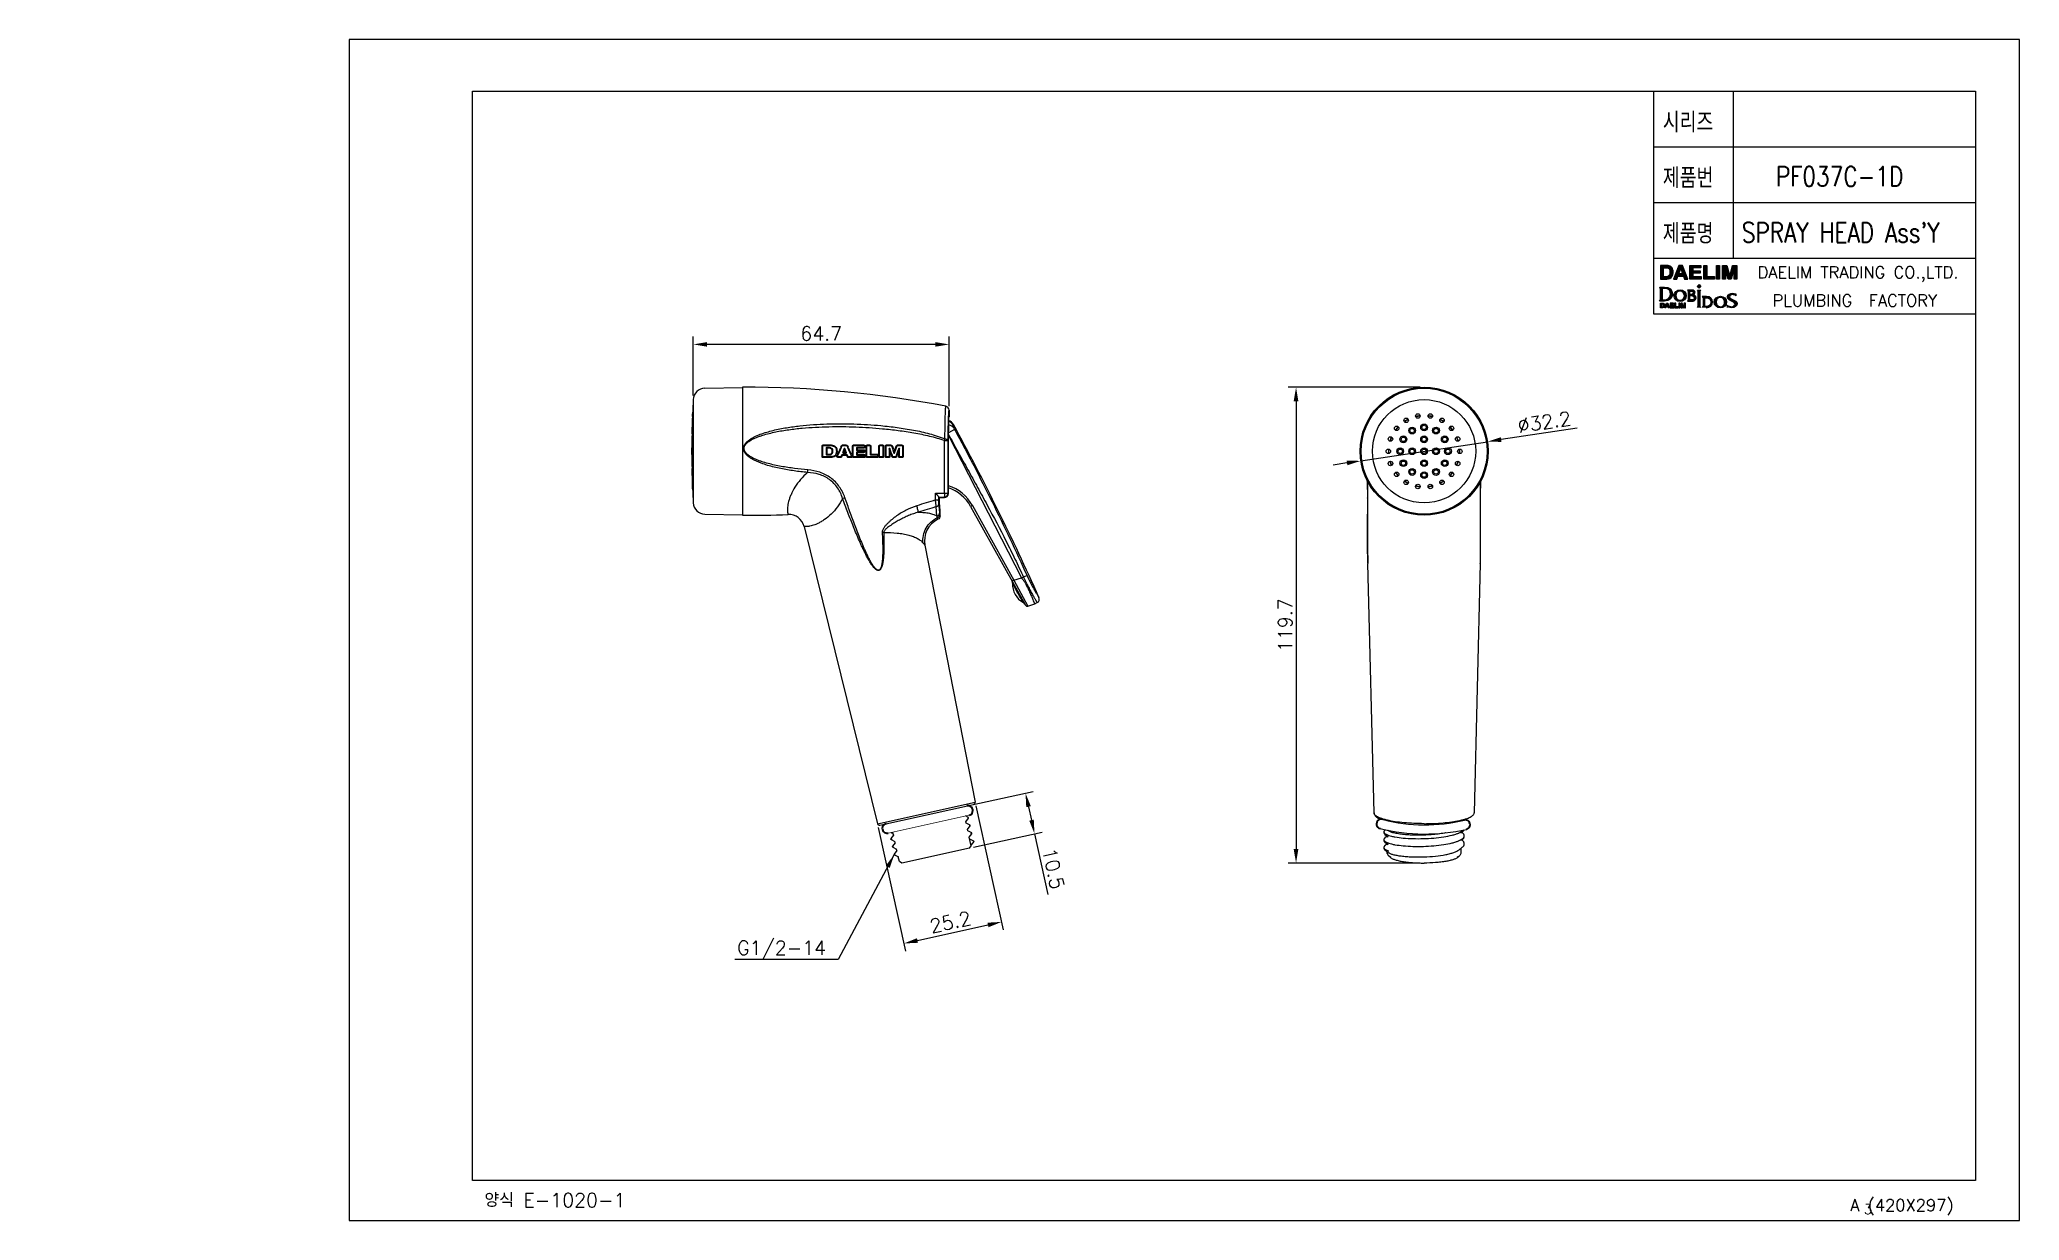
# Model space of a CAD drawing. Extents: x -7342 to 109, y -2713 to 214.
# Drawn here: x -7342.4 to -6844.5, y -2712.9 to -2415.9 of the extents above; entities that cross this region are included whole.
import ezdxf
from ezdxf.enums import TextEntityAlignment as Align

# ---------------------------------------------------------------- set-up
doc = ezdxf.new("R2010")
doc.units = 0
doc.header["$LTSCALE"] = 7
doc.layers.get('0').update_dxf_attribs({"color": 2, "linetype": 'CONTINUOUS'})
doc.layers.get('Defpoints').update_dxf_attribs({"linetype": 'CONTINUOUS'})
doc.layers.add('\\M+5CFB8\\M+5CAB5\\M+5CFDF\\M+5B2E3', color=7, linetype='CONTINUOUS', lineweight=18)
doc.layers.add('EB0', color=7, linetype='CONTINUOUS', lineweight=35)
for name, color, linetype in [('D', 2, 'CONTINUOUS'), ('DWG', 7, 'CONTINUOUS'), ('TXT', 4, 'CONTINUOUS')]:
    doc.layers.add(name, color=color, linetype=linetype)
doc.styles.add('DD', font='romans', dxfattribs={"bigfont": 'GHS.shx'})
doc.styles.add('GHS', font='ROMANS.shx', dxfattribs={"bigfont": 'GHS.shx'})
doc.dimstyles.new('CWC', dxfattribs={"dimscale": 0, "dimtxt": 3.5, "dimasz": 3.5, "dimexe": 2, "dimexo": 1, "dimgap": 1, "dimtad": 1, "dimdec": 4, "dimdsep": 46, "dimtxsty": 'DD', "dimcen": 3, "dimclrd": 2, "dimclre": 2, "dimclrt": 2, "dimadec": 3, "dimazin": 2, "dimtfac": 1, "dimtdec": 4, "dimtmove": 0, "dimatfit": 3, "dimfxl": 0, "dimtvp": 1, "dimtolj": 1, "dimtzin": 0, "dimlwd": -1, "dimlwe": -1, "dimarcsym": 0})

msp = doc.modelspace()

# ---------------------------------------------------------------- texts
at = {"color": 7, "linetype": 'Continuous', "style": 'GHS'}
msp.add_text('PLUMBING  FACTORY', height=3, dxfattribs=at).set_placement((-6885.9289, -2481.49748), align=Align.MIDDLE)
at = {"layer": 'D', "style": 'GHS', "width": 0.8}
for s, p in [('시리즈', (-6934.20524, -2439.19918)), ('제품번', (-6934.20524, -2453.19918)), ('PF037C-1D', (-6905.79761, -2452.7963)), ('제품명', (-6934.20524, -2467.19918)), ("SPRAY HEAD Ass'Y", (-6914.35795, -2466.89543))]:
    msp.add_text(s, height=5, dxfattribs=at).set_placement(p)
at = {"layer": 'D', "style": 'GHS'}
msp.add_text('G1/2-14 ', height=3.5, dxfattribs=at).set_placement((-7166.9677, -2646.09868))
at = {"layer": 'D', "color": 7, "style": 'GHS'}
for s, height, p in [('A (420X297)', 3, (-6887.07329, -2710.55137)), ('3', 2.5, (-6883.66245, -2711.30303))]:
    msp.add_text(s, height=height, dxfattribs=at).set_placement(p)
at = {"layer": 'DWG', "style": 'GHS'}
msp.add_text('양식 E-1020-1', height=3.5, dxfattribs=at).set_placement((-7230.52345, -2709.52287))
at = {"layer": 'TXT', "linetype": 'Continuous', "style": 'GHS'}
msp.add_text('DAELIM TRADING CO.,LTD.', height=3, dxfattribs=at).set_placement((-6885.13655, -2474.88951), align=Align.MIDDLE)

# ---------------------------------------------------------------- blocks, each defined once
blk = doc.blocks.new('BORDER')
for p, q in [((1, 1), (0, 1)), ((0, 1), (0, 0)), ((1, 0), (1, 1)), ((0, 0), (1, 0))]:
    blk.add_line(p, q)
blk = doc.blocks.new('*D50')
at = {"layer": 'Defpoints', "color": 0}
for p in [(-6978.33, -2517.03), (-7010.17, -2521.86)]:
    blk.add_point(p, dxfattribs=at)
at = {"layer": 'DWG', "color": 2}
for p, q in [((-6955.76, -2513.6), (-6974.87, -2516.5)), ((-7010.17, -2521.86), (-6978.33, -2517.03)), ((-7013.63, -2522.38), (-7017.09, -2522.91))]:
    blk.add_line(p, q, dxfattribs=at)
for points in [[(-6974.96, -2515.92), (-6974.78, -2517.08), (-6978.33, -2517.03)], [(-7013.71, -2521.8), (-7013.54, -2522.96), (-7010.17, -2521.86)]]:
    blk.add_solid(points, dxfattribs=at)
at = {"layer": 'DWG', "color": 2, "insert": (-6964, -2512.07), "char_height": 3.5, "attachment_point": 5, "rotation": 8.6264, "style": 'DD'}
blk.add_mtext('\\A1;∅32.2', dxfattribs=at)
blk = doc.blocks.new('*D51')
at = {"layer": 'Defpoints', "color": 0}
for p in [(-6994.25, -2503.34), (-7026.44, -2623.01), (-6994.25, -2623.01)]:
    blk.add_point(p, dxfattribs=at)
at = {"layer": 'DWG', "color": 2}
for p, q in [((-6995.25, -2503.34), (-7028.44, -2503.34)), ((-7026.44, -2506.84), (-7026.44, -2619.51)), ((-6995.25, -2623.01), (-7028.44, -2623.01))]:
    blk.add_line(p, q, dxfattribs=at)
for points in [[(-7027.03, -2506.84), (-7025.86, -2506.84), (-7026.44, -2503.34)], [(-7027.03, -2619.51), (-7025.86, -2619.51), (-7026.44, -2623.01)]]:
    blk.add_solid(points, dxfattribs=at)
at = {"layer": 'DWG', "color": 2, "insert": (-7029.19, -2563.18), "char_height": 3.5, "attachment_point": 5, "rotation": 90, "style": 'DD'}
blk.add_mtext('\\A1;119.7', dxfattribs=at)
blk = doc.blocks.new('*D52')
at = {"layer": 'Defpoints', "color": 0}
for p in [(-7178.03, -2492.56), (-7178.03, -2506.45), (-7113.66, -2509.12)]:
    blk.add_point(p, dxfattribs=at)
at = {"layer": 'DWG', "color": 2}
for p, q in [((-7178.03, -2505.45), (-7178.03, -2490.56)), ((-7117.16, -2492.56), (-7174.53, -2492.56)), ((-7113.66, -2508.12), (-7113.66, -2490.56))]:
    blk.add_line(p, q, dxfattribs=at)
for points in [[(-7174.53, -2491.98), (-7174.53, -2493.14), (-7178.03, -2492.56)], [(-7117.16, -2491.98), (-7117.16, -2493.14), (-7113.66, -2492.56)]]:
    blk.add_solid(points, dxfattribs=at)
at = {"layer": 'DWG', "color": 2, "insert": (-7145.84, -2489.81), "char_height": 3.5, "attachment_point": 5, "style": 'DD'}
blk.add_mtext('\\A1;64.7', dxfattribs=at)
blk = doc.blocks.new('*D53')
at = {"layer": 'Defpoints', "color": 0}
for p in [(-7107.14, -2607.68), (-7131.71, -2613.11), (-7100.49, -2637.82)]:
    blk.add_point(p, dxfattribs=at)
at = {"layer": 'DWG', "color": 2}
for p, q in [((-7106.93, -2608.66), (-7100.06, -2639.77)), ((-7131.49, -2614.08), (-7124.62, -2645.2)), ((-7121.64, -2642.49), (-7103.91, -2638.58))]:
    blk.add_line(p, q, dxfattribs=at)
for points in [[(-7104.03, -2638.01), (-7103.78, -2639.15), (-7100.49, -2637.82)], [(-7121.76, -2641.92), (-7121.51, -2643.06), (-7125.05, -2643.24)]]:
    blk.add_solid(points, dxfattribs=at)
at = {"layer": 'DWG', "color": 2, "insert": (-7113.36, -2637.85), "char_height": 3.5, "attachment_point": 5, "rotation": 12.45, "style": 'DD'}
blk.add_mtext('\\A1;25.2', dxfattribs=at)
blk = doc.blocks.new('*D54')
at = {"layer": 'Defpoints', "color": 0}
for p in [(-7108.91, -2608.6), (-7092.21, -2615.64), (-7108.51, -2619.24)]:
    blk.add_point(p, dxfattribs=at)
at = {"layer": 'DWG', "color": 2}
for p, q in [((-7107.93, -2608.39), (-7092.51, -2604.98)), ((-7093.71, -2608.83), (-7092.96, -2612.22)), ((-7107.54, -2619.02), (-7090.26, -2615.21)), ((-7092.21, -2615.64), (-7088.83, -2630.94))]:
    blk.add_line(p, q, dxfattribs=at)
for points in [[(-7093.14, -2608.71), (-7094.28, -2608.96), (-7094.47, -2605.41)], [(-7092.39, -2612.1), (-7093.53, -2612.35), (-7092.21, -2615.64)]]:
    blk.add_solid(points, dxfattribs=at)
at = {"layer": 'DWG', "color": 2, "insert": (-7087.46, -2624.4), "char_height": 3.5, "attachment_point": 5, "rotation": 282.45, "style": 'DD'}
blk.add_mtext('\\A1;10.5', dxfattribs=at)

# ---------------------------------------------------------------- dimensions: what is measured, and where the dimension line sits
at = {"layer": 'DWG'}
dim = msp.add_linear_dim(base=(-7178.03003, -2492.56097), p1=(-7113.65938, -2509.11543), p2=(-7178.03003, -2506.4531), text='64.7', dimstyle='CWC', override={"dimscale": 1}, dxfattribs=at)
dim.commit()
dim.dimension.update_dxf_attribs({"geometry": '*D52', "text_midpoint": (-7145.84471, -2489.81097)})
for base, p1, p2, angle, text, picture, middle in [((-7026.44299, -2623.01168), (-6994.24901, -2503.34106), (-6994.24901, -2623.01168), 90, '119.7', '*D51', (-7029.19299, -2563.17637)), ((-7092.20966, -2615.63969), (-7108.90565, -2608.60115), (-7108.51195, -2619.2389), 102.45, '10.5', '*D54', (-7087.45828, -2624.4048))]:
    dim = msp.add_linear_dim(base=base, p1=p1, p2=p2, angle=angle, text=text, dimstyle='CWC', override={"dimscale": 1}, dxfattribs=at)
    dim.commit()
    dim.dimension.update_dxf_attribs({"geometry": picture, "text_midpoint": middle})
dim = msp.add_diameter_dim_2p(p1=(-7010.16687, -2521.85591), p2=(-6978.33114, -2517.02621), dimstyle='CWC', override={"dimscale": 1}, dxfattribs=at)
dim.commit()
dim.dimension.update_dxf_attribs({"geometry": '*D50', "text_midpoint": (-6963.99569, -2512.06996)})
dim = msp.add_aligned_dim(p1=(-7131.70619, -2613.10732), p2=(-7107.14385, -2607.68446), distance=-30.86212, text='25.2', dimstyle='CWC', override={"dimscale": 1}, dxfattribs=at)
dim.commit()
dim.dimension.update_dxf_attribs({"geometry": '*D53', "text_midpoint": (-7113.3644, -2637.84695)})

# ---------------------------------------------------------------- hatches: boundary and pattern name
at = {"layer": 'D'}
h = msp.add_hatch(color=256, dxfattribs=at)
h.dxf.hatch_style = 2
edge = h.paths.add_edge_path()
edge.add_spline(control_points=[(-6933.18293, -2472.72284), (-6933.18293, -2472.72284), (-6934.81765, -2472.72284), (-6934.81765, -2472.72284), (-6934.81765, -2472.72284), (-6934.81765, -2476.12799), (-6934.81765, -2476.12799), (-6934.81765, -2476.12799), (-6933.18293, -2476.12799), (-6933.18293, -2476.12799), (-6932.60957, -2476.12799), (-6932.18384, -2475.91539), (-6931.90995, -2475.49211), (-6931.70847, -2475.17822), (-6931.60581, -2474.79447), (-6931.60581, -2474.34128), (-6931.60581, -2474.16314), (-6931.63017, -2473.97523), (-6931.678, -2473.77829), (-6931.7257, -2473.58161), (-6931.81689, -2473.39796), (-6931.94804, -2473.22847), (-6932.11336, -2473.01902), (-6932.32898, -2472.87491), (-6932.59428, -2472.79558), (-6932.75232, -2472.75069), (-6932.94714, -2472.726), (-6933.18293, -2472.72284)], knot_values=[0, 0, 0, 0, 1, 1, 1, 2, 2, 2, 3, 3, 3, 4, 4, 4, 5, 5, 5, 6, 6, 6, 7, 7, 7, 8, 8, 8, 9, 9, 9, 9], degree=3, periodic=0)
edge = h.paths.add_edge_path()
edge.add_spline(control_points=[(-6933.31641, -2473.30848), (-6932.95345, -2473.30848), (-6932.71121, -2473.40113), (-6932.59064, -2473.58764), (-6932.47095, -2473.77265), (-6932.40899, -2474.04139), (-6932.40899, -2474.38905), (-6932.40899, -2474.6424), (-6932.4492, -2474.85981), (-6932.52991, -2475.0433), (-6932.67834, -2475.37449), (-6932.94035, -2475.54222), (-6933.31641, -2475.54222), (-6933.31641, -2475.54222), (-6934.04947, -2475.54222), (-6934.04947, -2475.54222), (-6934.04947, -2475.54222), (-6934.04947, -2473.30848), (-6934.04947, -2473.30848), (-6934.04947, -2473.30848), (-6933.31641, -2473.30848), (-6933.31641, -2473.30848)], knot_values=[0, 0, 0, 0, 1, 1, 1, 2, 2, 2, 3, 3, 3, 4, 4, 4, 5, 5, 5, 6, 6, 6, 7, 7, 7, 7], degree=3, periodic=0)
h = msp.add_hatch(color=256, dxfattribs=at)
h.dxf.hatch_style = 2
edge = h.paths.add_edge_path()
edge.add_spline(control_points=[(-6931.50074, -2476.12799), (-6931.50074, -2476.12799), (-6930.67039, -2476.12799), (-6930.67039, -2476.12799), (-6930.67039, -2476.12799), (-6930.41201, -2475.42472), (-6930.41201, -2475.42472), (-6930.41201, -2475.42472), (-6929.02141, -2475.42472), (-6929.02141, -2475.42472), (-6929.02141, -2475.42472), (-6928.77155, -2476.12799), (-6928.77155, -2476.12799), (-6928.77155, -2476.12799), (-6927.91092, -2476.12799), (-6927.91092, -2476.12799), (-6927.91092, -2476.12799), (-6929.24827, -2472.72284), (-6929.24827, -2472.72284), (-6929.24827, -2472.72284), (-6930.14802, -2472.72284), (-6930.14802, -2472.72284), (-6930.14802, -2472.72284), (-6931.50074, -2476.12799), (-6931.50074, -2476.12799)], knot_values=[0, 0, 0, 0, 1, 1, 1, 2, 2, 2, 3, 3, 3, 4, 4, 4, 5, 5, 5, 6, 6, 6, 7, 7, 7, 8, 8, 8, 8], degree=3, periodic=0)
edge = h.paths.add_edge_path()
edge.add_spline(control_points=[(-6929.70663, -2473.50132), (-6929.70663, -2473.50132), (-6929.23003, -2474.84032), (-6929.23003, -2474.84032), (-6929.23003, -2474.84032), (-6930.19886, -2474.84032), (-6930.19886, -2474.84032), (-6930.19886, -2474.84032), (-6929.70663, -2473.50132), (-6929.70663, -2473.50132)], knot_values=[0, 0, 0, 0, 1, 1, 1, 2, 2, 2, 3, 3, 3, 3], degree=3, periodic=0)
h = msp.add_hatch(color=256, dxfattribs=at)
h.dxf.hatch_style = 2
edge = h.paths.add_edge_path()
edge.add_spline(control_points=[(-6924.66869, -2473.32619), (-6924.66869, -2473.32619), (-6926.62421, -2473.32619), (-6926.62421, -2473.32619), (-6926.62421, -2473.32619), (-6926.62421, -2474.04592), (-6926.62421, -2474.04592), (-6926.62421, -2474.04592), (-6924.83277, -2474.04592), (-6924.83277, -2474.04592), (-6924.83277, -2474.04592), (-6924.83277, -2474.6306), (-6924.83277, -2474.6306), (-6924.83277, -2474.6306), (-6926.62421, -2474.6306), (-6926.62421, -2474.6306), (-6926.62421, -2474.6306), (-6926.62421, -2475.51751), (-6926.62421, -2475.51751), (-6926.62421, -2475.51751), (-6924.57055, -2475.51751), (-6924.57055, -2475.51751), (-6924.57055, -2475.51751), (-6924.57055, -2476.12799), (-6924.57055, -2476.12799), (-6924.57055, -2476.12799), (-6927.39885, -2476.12799), (-6927.39885, -2476.12799), (-6927.39885, -2476.12799), (-6927.39885, -2472.72284), (-6927.39885, -2472.72284), (-6927.39885, -2472.72284), (-6924.66869, -2472.72284), (-6924.66869, -2472.72284), (-6924.66869, -2472.72284), (-6924.66869, -2473.32619), (-6924.66869, -2473.32619)], knot_values=[0, 0, 0, 0, 1, 1, 1, 2, 2, 2, 3, 3, 3, 4, 4, 4, 5, 5, 5, 6, 6, 6, 7, 7, 7, 8, 8, 8, 9, 9, 9, 10, 10, 10, 11, 11, 11, 12, 12, 12, 12], degree=3, periodic=0)
h = msp.add_hatch(color=256, dxfattribs=at)
h.dxf.hatch_style = 2
edge = h.paths.add_edge_path()
edge.add_spline(control_points=[(-6923.90256, -2472.72284), (-6923.90256, -2472.72284), (-6923.11345, -2472.72284), (-6923.11345, -2472.72284), (-6923.11345, -2472.72284), (-6923.11345, -2475.51751), (-6923.11345, -2475.51751), (-6923.11345, -2475.51751), (-6921.22538, -2475.51751), (-6921.22538, -2475.51751), (-6921.22538, -2475.51751), (-6921.22538, -2476.12799), (-6921.22538, -2476.12799), (-6921.22538, -2476.12799), (-6923.90256, -2476.12799), (-6923.90256, -2476.12799), (-6923.90256, -2476.12799), (-6923.90256, -2472.72284), (-6923.90256, -2472.72284)], knot_values=[0, 0, 0, 0, 1, 1, 1, 2, 2, 2, 3, 3, 3, 4, 4, 4, 5, 5, 5, 6, 6, 6, 6], degree=3, periodic=0)
h = msp.add_hatch(color=256, dxfattribs=at)
h.dxf.hatch_style = 2
edge = h.paths.add_edge_path()
edge.add_spline(control_points=[(-6919.96221, -2476.12799), (-6919.96221, -2476.12799), (-6920.75229, -2476.12799), (-6920.75229, -2476.12799), (-6920.75229, -2476.12799), (-6920.75229, -2472.72284), (-6920.75229, -2472.72284), (-6920.75229, -2472.72284), (-6919.96221, -2472.72284), (-6919.96221, -2472.72284), (-6919.96221, -2472.72284), (-6919.96221, -2476.12799), (-6919.96221, -2476.12799)], knot_values=[0, 0, 0, 0, 1, 1, 1, 2, 2, 2, 3, 3, 3, 4, 4, 4, 4], degree=3, periodic=0)
h = msp.add_hatch(color=256, dxfattribs=at)
h.dxf.hatch_style = 2
edge = h.paths.add_edge_path()
edge.add_spline(control_points=[(-6916.69746, -2472.72284), (-6916.69746, -2472.72284), (-6915.55981, -2472.72284), (-6915.55981, -2472.72284), (-6915.55981, -2472.72284), (-6915.55981, -2476.12799), (-6915.55981, -2476.12799), (-6915.55981, -2476.12799), (-6916.2934, -2476.12799), (-6916.2934, -2476.12799), (-6916.2934, -2476.12799), (-6916.2934, -2473.82523), (-6916.2934, -2473.82523), (-6916.2934, -2473.75851), (-6916.29216, -2473.66546), (-6916.29216, -2473.54648), (-6916.28887, -2473.4272), (-6916.28783, -2473.33455), (-6916.28783, -2473.27018), (-6916.28783, -2473.27018), (-6917.01045, -2476.12799), (-6917.01045, -2476.12799), (-6917.01045, -2476.12799), (-6917.78043, -2476.12799), (-6917.78043, -2476.12799), (-6917.78043, -2476.12799), (-6918.4957, -2473.27018), (-6918.4957, -2473.27018), (-6918.4957, -2473.33455), (-6918.4957, -2473.4272), (-6918.49261, -2473.54648), (-6918.49151, -2473.66546), (-6918.49151, -2473.75851), (-6918.49151, -2473.82523), (-6918.49151, -2473.82523), (-6918.49151, -2476.12799), (-6918.49151, -2476.12799), (-6918.49151, -2476.12799), (-6919.22579, -2476.12799), (-6919.22579, -2476.12799), (-6919.22579, -2476.12799), (-6919.22579, -2472.72284), (-6919.22579, -2472.72284), (-6919.22579, -2472.72284), (-6918.07448, -2472.72284), (-6918.07448, -2472.72284), (-6918.07448, -2472.72284), (-6917.38508, -2475.3992), (-6917.38508, -2475.3992), (-6917.38508, -2475.3992), (-6916.69746, -2472.72284), (-6916.69746, -2472.72284)], knot_values=[0, 0, 0, 0, 1, 1, 1, 2, 2, 2, 3, 3, 3, 4, 4, 4, 5, 5, 5, 6, 6, 6, 7, 7, 7, 8, 8, 8, 9, 9, 9, 10, 10, 10, 11, 11, 11, 12, 12, 12, 13, 13, 13, 14, 14, 14, 15, 15, 15, 16, 16, 16, 17, 17, 17, 17], degree=3, periodic=0)
h = msp.add_hatch(color=256, dxfattribs=at)
h.dxf.hatch_style = 2
edge = h.paths.add_edge_path()
edge.add_spline(control_points=[(-6934.31449, -2478.52582), (-6934.31449, -2478.52582), (-6934.33853, -2478.53126), (-6934.33853, -2478.53126), (-6934.33853, -2478.53126), (-6934.33853, -2481.31686), (-6934.33853, -2481.31686), (-6934.33853, -2481.31686), (-6934.31364, -2481.3219), (-6934.31364, -2481.3219), (-6934.18267, -2481.34837), (-6934.0449, -2481.36102), (-6933.89259, -2481.36102), (-6933.13907, -2481.36102), (-6932.25899, -2480.99041), (-6932.25899, -2479.94576), (-6932.25899, -2478.99046), (-6932.80488, -2478.46428), (-6933.79597, -2478.46428), (-6933.96187, -2478.46428), (-6934.13142, -2478.48436), (-6934.31449, -2478.52582)], knot_values=[0, 0, 0, 0, 1, 1, 1, 2, 2, 2, 3, 3, 3, 4, 4, 4, 5, 5, 5, 6, 6, 6, 7, 7, 7, 7], degree=3, periodic=0)
edge = h.paths.add_edge_path()
edge.add_spline(control_points=[(-6933.75523, -2478.15589), (-6932.53439, -2478.15589), (-6931.776, -2478.81647), (-6931.776, -2479.88013), (-6931.776, -2480.9337), (-6932.60103, -2481.66941), (-6933.78246, -2481.66941), (-6933.78246, -2481.66941), (-6934.90344, -2481.66941), (-6935.0207, -2481.66941), (-6934.83662, -2481.51695), (-6934.81573, -2481.32087), (-6934.81573, -2481.09633), (-6934.81573, -2481.06793), (-6934.816, -2481.03939), (-6934.8163, -2481.0104), (-6934.8163, -2481.0104), (-6934.81697, -2480.9174), (-6934.81697, -2480.9174), (-6934.81697, -2480.9174), (-6934.81697, -2478.87013), (-6934.81697, -2478.87013), (-6934.81697, -2478.87013), (-6934.81618, -2478.78866), (-6934.81618, -2478.78866), (-6934.81573, -2478.75796), (-6934.81521, -2478.72599), (-6934.81521, -2478.69345), (-6934.81521, -2478.49097), (-6934.83443, -2478.26144), (-6934.9896, -2478.15589), (-6934.82421, -2478.15589), (-6933.75523, -2478.15589), (-6933.75523, -2478.15589)], knot_values=[0, 0, 0, 0, 1, 1, 1, 2, 2, 2, 3, 3, 3, 4, 4, 4, 5, 5, 5, 6, 6, 6, 7, 7, 7, 8, 8, 8, 9, 9, 9, 10, 10, 10, 11, 11, 11, 11], degree=3, periodic=0)
h = msp.add_hatch(color=256, dxfattribs=at)
h.dxf.hatch_style = 2
edge = h.paths.add_edge_path()
edge.add_spline(control_points=[(-6929.83995, -2478.82814), (-6930.73304, -2478.80666), (-6931.43504, -2479.48314), (-6931.43504, -2480.29133), (-6931.43504, -2481.16345), (-6930.7246, -2481.76746), (-6929.88228, -2481.76746), (-6929.03592, -2481.76746), (-6928.31692, -2481.13779), (-6928.31692, -2480.27014), (-6928.31692, -2479.50439), (-6928.9465, -2478.82368), (-6929.83995, -2478.82814)], knot_values=[0, 0, 0, 0, 1, 1, 1, 2, 2, 2, 3, 3, 3, 4, 4, 4, 4], degree=3, periodic=0)
edge = h.paths.add_edge_path()
edge.add_spline(control_points=[(-6929.86943, -2479.13423), (-6929.19759, -2479.13423), (-6928.80193, -2479.73428), (-6928.80193, -2480.35526), (-6928.80193, -2480.98907), (-6929.21447, -2481.46113), (-6929.86106, -2481.46113), (-6930.52896, -2481.46113), (-6930.95012, -2480.84857), (-6930.95012, -2480.25312), (-6930.95012, -2479.61067), (-6930.52896, -2479.13423), (-6929.86943, -2479.13423)], knot_values=[0, 0, 0, 0, 1, 1, 1, 2, 2, 2, 3, 3, 3, 4, 4, 4, 4], degree=3, periodic=0)
h = msp.add_hatch(color=256, dxfattribs=at)
h.dxf.hatch_style = 2
edge = h.paths.add_edge_path()
edge.add_spline(control_points=[(-6927.3794, -2480.0276), (-6927.3794, -2480.0276), (-6927.3794, -2479.19384), (-6927.3794, -2479.19384), (-6927.3794, -2479.19384), (-6927.09442, -2479.16403), (-6927.09442, -2479.16403), (-6926.83898, -2479.1386), (-6926.567, -2479.29174), (-6926.567, -2479.5851), (-6926.567, -2479.9341), (-6926.96252, -2480.0276), (-6927.23896, -2480.0276), (-6927.23896, -2480.0276), (-6927.3794, -2480.0276), (-6927.3794, -2480.0276)], knot_values=[0, 0, 0, 0, 1, 1, 1, 2, 2, 2, 3, 3, 3, 4, 4, 4, 5, 5, 5, 5], degree=3, periodic=0)
edge = h.paths.add_edge_path()
edge.add_spline(control_points=[(-6927.81323, -2481.09953), (-6927.81323, -2481.29507), (-6927.78766, -2481.60563), (-6928.00042, -2481.68652), (-6928.00042, -2481.68652), (-6928.00042, -2481.69931), (-6928.00042, -2481.69931), (-6928.00042, -2481.69931), (-6927.29856, -2481.69931), (-6927.29856, -2481.69931), (-6926.97961, -2481.69931), (-6926.64346, -2481.712), (-6926.34568, -2481.56736), (-6926.0607, -2481.43156), (-6925.83527, -2481.15058), (-6925.83527, -2480.8231), (-6925.83527, -2480.40608), (-6926.14596, -2480.15098), (-6926.52865, -2480.07018), (-6926.28622, -2479.96403), (-6926.10315, -2479.80216), (-6926.10315, -2479.51704), (-6926.10315, -2479.1386), (-6926.43076, -2478.90039), (-6926.99243, -2478.90039), (-6926.99243, -2478.90039), (-6928.00042, -2478.90039), (-6928.00042, -2478.90039), (-6928.00042, -2478.90039), (-6928.00042, -2478.91294), (-6928.00042, -2478.91294), (-6927.78334, -2478.99397), (-6927.81323, -2479.30452), (-6927.81323, -2479.49584), (-6927.81323, -2479.49584), (-6927.81323, -2481.09953), (-6927.81323, -2481.09953)], knot_values=[0, 0, 0, 0, 1, 1, 1, 2, 2, 2, 3, 3, 3, 4, 4, 4, 5, 5, 5, 6, 6, 6, 7, 7, 7, 8, 8, 8, 9, 9, 9, 10, 10, 10, 11, 11, 11, 12, 12, 12, 12], degree=3, periodic=0)
edge = h.paths.add_edge_path()
edge.add_spline(control_points=[(-6927.3794, -2481.35899), (-6927.3794, -2481.35899), (-6927.3794, -2480.30826), (-6927.3794, -2480.30826), (-6927.3794, -2480.30826), (-6927.08163, -2480.29133), (-6927.08163, -2480.29133), (-6926.70711, -2480.27014), (-6926.30744, -2480.44862), (-6926.30744, -2480.86135), (-6926.30744, -2481.26527), (-6926.66052, -2481.42724), (-6927.00916, -2481.39298), (-6927.00916, -2481.39298), (-6927.3794, -2481.35899), (-6927.3794, -2481.35899)], knot_values=[0, 0, 0, 0, 1, 1, 1, 2, 2, 2, 3, 3, 3, 4, 4, 4, 5, 5, 5, 5], degree=3, periodic=0)
h = msp.add_hatch(color=256, dxfattribs=at)
h.dxf.hatch_style = 2
h.paths.add_polyline_path([(-6924.64886, -2477.98078), (-6925.09671, -2478.42823), (-6925.54411, -2477.98069), (-6925.09671, -2477.53315)])
h = msp.add_hatch(color=256, dxfattribs=at)
h.dxf.hatch_style = 2
edge = h.paths.add_edge_path()
edge.add_spline(control_points=[(-6925.31372, -2479.50007), (-6925.31372, -2479.30452), (-6925.28366, -2478.99397), (-6925.50074, -2478.91294), (-6925.50074, -2478.91294), (-6925.50074, -2478.90039), (-6925.50074, -2478.90039), (-6925.50074, -2478.90039), (-6924.69266, -2478.90039), (-6924.69266, -2478.90039), (-6924.69266, -2478.90039), (-6924.69266, -2478.91294), (-6924.69266, -2478.91294), (-6924.90517, -2478.99397), (-6924.87983, -2479.30875), (-6924.87983, -2479.50007), (-6924.87983, -2479.50007), (-6924.87983, -2482.72771), (-6924.87983, -2482.72771), (-6924.87983, -2482.91933), (-6924.90517, -2483.22966), (-6924.69266, -2483.31047), (-6924.69266, -2483.31047), (-6924.69266, -2483.32325), (-6924.69266, -2483.32325), (-6924.69266, -2483.32325), (-6925.50074, -2483.32325), (-6925.50074, -2483.32325), (-6925.50074, -2483.32325), (-6925.50074, -2483.31047), (-6925.50074, -2483.31047), (-6925.28829, -2483.23385), (-6925.31372, -2482.91933), (-6925.31372, -2482.72771), (-6925.31372, -2482.72771), (-6925.31372, -2479.50007), (-6925.31372, -2479.50007)], knot_values=[0, 0, 0, 0, 1, 1, 1, 2, 2, 2, 3, 3, 3, 4, 4, 4, 5, 5, 5, 6, 6, 6, 7, 7, 7, 8, 8, 8, 9, 9, 9, 10, 10, 10, 11, 11, 11, 12, 12, 12, 12], degree=3, periodic=0)
h = msp.add_hatch(color=256, dxfattribs=at)
h.dxf.hatch_style = 2
edge = h.paths.add_edge_path()
edge.add_spline(control_points=[(-6934.27877, -2482.20644), (-6934.27877, -2482.20644), (-6934.81492, -2482.20644), (-6934.81492, -2482.20644), (-6934.81492, -2482.20644), (-6934.81492, -2483.32325), (-6934.81492, -2483.32325), (-6934.81492, -2483.32325), (-6934.27877, -2483.32325), (-6934.27877, -2483.32325), (-6934.09072, -2483.32325), (-6933.95109, -2483.25352), (-6933.86126, -2483.1147), (-6933.79518, -2483.01175), (-6933.76151, -2482.88589), (-6933.76151, -2482.73725), (-6933.76151, -2482.67883), (-6933.7695, -2482.6172), (-6933.78519, -2482.5526), (-6933.80083, -2482.4881), (-6933.83074, -2482.42787), (-6933.87375, -2482.37227), (-6933.92798, -2482.30358), (-6933.9987, -2482.25631), (-6934.08571, -2482.2303), (-6934.13754, -2482.21557), (-6934.20144, -2482.20748), (-6934.27877, -2482.20644)], knot_values=[0, 0, 0, 0, 1, 1, 1, 2, 2, 2, 3, 3, 3, 4, 4, 4, 5, 5, 5, 6, 6, 6, 7, 7, 7, 8, 8, 8, 9, 9, 9, 9], degree=3, periodic=0)
edge = h.paths.add_edge_path()
edge.add_spline(control_points=[(-6934.32255, -2482.39852), (-6934.20351, -2482.39852), (-6934.12406, -2482.4289), (-6934.08451, -2482.49008), (-6934.04526, -2482.55075), (-6934.02494, -2482.63889), (-6934.02494, -2482.75292), (-6934.02494, -2482.83601), (-6934.03812, -2482.90732), (-6934.0646, -2482.9675), (-6934.11328, -2483.07612), (-6934.19921, -2483.13113), (-6934.32255, -2483.13113), (-6934.32255, -2483.13113), (-6934.56298, -2483.13113), (-6934.56298, -2483.13113), (-6934.56298, -2483.13113), (-6934.56298, -2482.39852), (-6934.56298, -2482.39852), (-6934.56298, -2482.39852), (-6934.32255, -2482.39852), (-6934.32255, -2482.39852)], knot_values=[0, 0, 0, 0, 1, 1, 1, 2, 2, 2, 3, 3, 3, 4, 4, 4, 5, 5, 5, 6, 6, 6, 7, 7, 7, 7], degree=3, periodic=0)
h = msp.add_hatch(color=256, dxfattribs=at)
h.dxf.hatch_style = 2
edge = h.paths.add_edge_path()
edge.add_spline(control_points=[(-6933.72705, -2483.32325), (-6933.72705, -2483.32325), (-6933.45471, -2483.32325), (-6933.45471, -2483.32325), (-6933.45471, -2483.32325), (-6933.36997, -2483.0926), (-6933.36997, -2483.0926), (-6933.36997, -2483.0926), (-6932.91389, -2483.0926), (-6932.91389, -2483.0926), (-6932.91389, -2483.0926), (-6932.83194, -2483.32325), (-6932.83194, -2483.32325), (-6932.83194, -2483.32325), (-6932.54967, -2483.32325), (-6932.54967, -2483.32325), (-6932.54967, -2483.32325), (-6932.98829, -2482.20644), (-6932.98829, -2482.20644), (-6932.98829, -2482.20644), (-6933.28339, -2482.20644), (-6933.28339, -2482.20644), (-6933.28339, -2482.20644), (-6933.72705, -2483.32325), (-6933.72705, -2483.32325)], knot_values=[0, 0, 0, 0, 1, 1, 1, 2, 2, 2, 3, 3, 3, 4, 4, 4, 5, 5, 5, 6, 6, 6, 7, 7, 7, 8, 8, 8, 8], degree=3, periodic=0)
edge = h.paths.add_edge_path()
edge.add_spline(control_points=[(-6933.13862, -2482.46176), (-6933.13862, -2482.46176), (-6932.98231, -2482.90092), (-6932.98231, -2482.90092), (-6932.98231, -2482.90092), (-6933.30007, -2482.90092), (-6933.30007, -2482.90092), (-6933.30007, -2482.90092), (-6933.13862, -2482.46176), (-6933.13862, -2482.46176)], knot_values=[0, 0, 0, 0, 1, 1, 1, 2, 2, 2, 3, 3, 3, 3], degree=3, periodic=0)
h = msp.add_hatch(color=256, dxfattribs=at)
h.dxf.hatch_style = 2
edge = h.paths.add_edge_path()
edge.add_spline(control_points=[(-6931.48629, -2482.40432), (-6931.48629, -2482.40432), (-6932.12766, -2482.40432), (-6932.12766, -2482.40432), (-6932.12766, -2482.40432), (-6932.12766, -2482.64038), (-6932.12766, -2482.64038), (-6932.12766, -2482.64038), (-6931.54011, -2482.64038), (-6931.54011, -2482.64038), (-6931.54011, -2482.64038), (-6931.54011, -2482.83214), (-6931.54011, -2482.83214), (-6931.54011, -2482.83214), (-6932.12766, -2482.83214), (-6932.12766, -2482.83214), (-6932.12766, -2482.83214), (-6932.12766, -2483.12303), (-6932.12766, -2483.12303), (-6932.12766, -2483.12303), (-6931.4541, -2483.12303), (-6931.4541, -2483.12303), (-6931.4541, -2483.12303), (-6931.4541, -2483.32325), (-6931.4541, -2483.32325), (-6931.4541, -2483.32325), (-6932.38172, -2483.32325), (-6932.38172, -2483.32325), (-6932.38172, -2483.32325), (-6932.38172, -2482.20644), (-6932.38172, -2482.20644), (-6932.38172, -2482.20644), (-6931.48629, -2482.20644), (-6931.48629, -2482.20644), (-6931.48629, -2482.20644), (-6931.48629, -2482.40432), (-6931.48629, -2482.40432)], knot_values=[0, 0, 0, 0, 1, 1, 1, 2, 2, 2, 3, 3, 3, 4, 4, 4, 5, 5, 5, 6, 6, 6, 7, 7, 7, 8, 8, 8, 9, 9, 9, 10, 10, 10, 11, 11, 11, 12, 12, 12, 12], degree=3, periodic=0)
h = msp.add_hatch(color=256, dxfattribs=at)
h.dxf.hatch_style = 2
edge = h.paths.add_edge_path()
edge.add_spline(control_points=[(-6931.23502, -2482.20644), (-6931.23502, -2482.20644), (-6930.97621, -2482.20644), (-6930.97621, -2482.20644), (-6930.97621, -2482.20644), (-6930.97621, -2483.12303), (-6930.97621, -2483.12303), (-6930.97621, -2483.12303), (-6930.35696, -2483.12303), (-6930.35696, -2483.12303), (-6930.35696, -2483.12303), (-6930.35696, -2483.32325), (-6930.35696, -2483.32325), (-6930.35696, -2483.32325), (-6931.23502, -2483.32325), (-6931.23502, -2483.32325), (-6931.23502, -2483.32325), (-6931.23502, -2482.20644), (-6931.23502, -2482.20644)], knot_values=[0, 0, 0, 0, 1, 1, 1, 2, 2, 2, 3, 3, 3, 4, 4, 4, 5, 5, 5, 6, 6, 6, 6], degree=3, periodic=0)
h = msp.add_hatch(color=256, dxfattribs=at)
h.dxf.hatch_style = 2
edge = h.paths.add_edge_path()
edge.add_spline(control_points=[(-6929.94267, -2483.32325), (-6929.94267, -2483.32325), (-6930.2018, -2483.32325), (-6930.2018, -2483.32325), (-6930.2018, -2483.32325), (-6930.2018, -2482.20644), (-6930.2018, -2482.20644), (-6930.2018, -2482.20644), (-6929.94267, -2482.20644), (-6929.94267, -2482.20644), (-6929.94267, -2482.20644), (-6929.94267, -2483.32325), (-6929.94267, -2483.32325)], knot_values=[0, 0, 0, 0, 1, 1, 1, 2, 2, 2, 3, 3, 3, 4, 4, 4, 4], degree=3, periodic=0)
h = msp.add_hatch(color=256, dxfattribs=at)
h.dxf.hatch_style = 2
edge = h.paths.add_edge_path()
edge.add_spline(control_points=[(-6928.87191, -2482.20644), (-6928.87191, -2482.20644), (-6928.49878, -2482.20644), (-6928.49878, -2482.20644), (-6928.49878, -2482.20644), (-6928.49878, -2483.32325), (-6928.49878, -2483.32325), (-6928.49878, -2483.32325), (-6928.73938, -2483.32325), (-6928.73938, -2483.32325), (-6928.73938, -2483.32325), (-6928.73938, -2482.568), (-6928.73938, -2482.568), (-6928.73938, -2482.54612), (-6928.73898, -2482.5156), (-6928.73898, -2482.47657), (-6928.7379, -2482.43745), (-6928.73756, -2482.40707), (-6928.73756, -2482.38596), (-6928.73756, -2482.38596), (-6928.97456, -2483.32325), (-6928.97456, -2483.32325), (-6928.97456, -2483.32325), (-6929.2271, -2483.32325), (-6929.2271, -2483.32325), (-6929.2271, -2483.32325), (-6929.46169, -2482.38596), (-6929.46169, -2482.38596), (-6929.46169, -2482.40707), (-6929.46169, -2482.43745), (-6929.46067, -2482.47657), (-6929.46031, -2482.5156), (-6929.46031, -2482.54612), (-6929.46031, -2482.568), (-6929.46031, -2482.568), (-6929.46031, -2483.32325), (-6929.46031, -2483.32325), (-6929.46031, -2483.32325), (-6929.70114, -2483.32325), (-6929.70114, -2483.32325), (-6929.70114, -2483.32325), (-6929.70114, -2482.20644), (-6929.70114, -2482.20644), (-6929.70114, -2482.20644), (-6929.32354, -2482.20644), (-6929.32354, -2482.20644), (-6929.32354, -2482.20644), (-6929.09743, -2483.08423), (-6929.09743, -2483.08423), (-6929.09743, -2483.08423), (-6928.87191, -2482.20644), (-6928.87191, -2482.20644)], knot_values=[0, 0, 0, 0, 1, 1, 1, 2, 2, 2, 3, 3, 3, 4, 4, 4, 5, 5, 5, 6, 6, 6, 7, 7, 7, 8, 8, 8, 9, 9, 9, 10, 10, 10, 11, 11, 11, 12, 12, 12, 13, 13, 13, 14, 14, 14, 15, 15, 15, 16, 16, 16, 17, 17, 17, 17], degree=3, periodic=0)
h = msp.add_hatch(color=256, dxfattribs=at)
h.dxf.hatch_style = 2
edge = h.paths.add_edge_path()
edge.add_spline(control_points=[(-6924.10805, -2482.71294), (-6924.10805, -2482.96381), (-6924.08262, -2483.16804), (-6924.29527, -2483.31263), (-6924.29527, -2483.31263), (-6924.29527, -2483.32519), (-6924.29527, -2483.32519), (-6924.29527, -2483.32519), (-6923.27429, -2483.32519), (-6923.27429, -2483.32519), (-6922.3216, -2483.32519), (-6921.67902, -2482.73842), (-6921.67902, -2481.90043), (-6921.67902, -2481.05402), (-6922.28352, -2480.52649), (-6923.25318, -2480.52649), (-6923.25318, -2480.52649), (-6924.29527, -2480.52649), (-6924.29527, -2480.52649), (-6924.29527, -2480.52649), (-6924.29527, -2480.53914), (-6924.29527, -2480.53914), (-6924.07861, -2480.60293), (-6924.10805, -2480.91362), (-6924.10805, -2481.10912), (-6924.10805, -2481.10912), (-6924.10805, -2482.71294), (-6924.10805, -2482.71294)], knot_values=[0, 0, 0, 0, 1, 1, 1, 2, 2, 2, 3, 3, 3, 4, 4, 4, 5, 5, 5, 6, 6, 6, 7, 7, 7, 8, 8, 8, 9, 9, 9, 9], degree=3, periodic=0)
edge = h.paths.add_edge_path()
edge.add_spline(control_points=[(-6923.67411, -2480.87936), (-6923.54676, -2480.84992), (-6923.41892, -2480.83282), (-6923.29153, -2480.83282), (-6922.58116, -2480.83282), (-6922.16432, -2481.20707), (-6922.16432, -2481.95143), (-6922.16432, -2482.68738), (-6922.72997, -2483.01896), (-6923.36378, -2483.01896), (-6923.47028, -2483.01896), (-6923.57233, -2483.0104), (-6923.67411, -2482.98938), (-6923.67411, -2482.98938), (-6923.67411, -2480.87936), (-6923.67411, -2480.87936)], knot_values=[0, 0, 0, 0, 1, 1, 1, 2, 2, 2, 3, 3, 3, 4, 4, 4, 5, 5, 5, 5], degree=3, periodic=0)
h = msp.add_hatch(color=256, dxfattribs=at)
h.dxf.hatch_style = 2
edge = h.paths.add_edge_path()
edge.add_spline(control_points=[(-6919.70382, -2480.45402), (-6920.59682, -2480.43277), (-6921.29887, -2481.10912), (-6921.29887, -2481.91745), (-6921.29887, -2482.78943), (-6920.58858, -2483.39356), (-6919.74627, -2483.39356), (-6918.89963, -2483.39356), (-6918.18079, -2482.76376), (-6918.18079, -2481.89611), (-6918.18079, -2481.1305), (-6918.81014, -2480.44979), (-6919.70382, -2480.45402)], knot_values=[0, 0, 0, 0, 1, 1, 1, 2, 2, 2, 3, 3, 3, 4, 4, 4, 4], degree=3, periodic=0)
edge = h.paths.add_edge_path()
edge.add_spline(control_points=[(-6919.73348, -2480.76043), (-6919.06146, -2480.76043), (-6918.66551, -2481.36025), (-6918.66551, -2481.98123), (-6918.66551, -2482.61517), (-6919.07812, -2483.08711), (-6919.72506, -2483.08711), (-6920.39263, -2483.08711), (-6920.81388, -2482.47441), (-6920.81388, -2481.87909), (-6920.81388, -2481.23673), (-6920.39263, -2480.76043), (-6919.73348, -2480.76043)], knot_values=[0, 0, 0, 0, 1, 1, 1, 2, 2, 2, 3, 3, 3, 4, 4, 4, 4], degree=3, periodic=0)
h = msp.add_hatch(color=256, dxfattribs=at)
h.dxf.hatch_style = 2
edge = h.paths.add_edge_path()
edge.add_spline(control_points=[(-6916.96184, -2483.39528), (-6917.30296, -2483.39528), (-6917.62063, -2483.34229), (-6917.90584, -2483.23934), (-6917.91305, -2483.20932), (-6918.00685, -2482.80428), (-6918.03765, -2482.67108), (-6917.71422, -2482.92172), (-6917.29716, -2483.07067), (-6916.90224, -2483.07067), (-6916.5627, -2483.07067), (-6916.09234, -2482.86271), (-6916.09234, -2482.47248), (-6916.09234, -2482.05987), (-6916.50382, -2481.87576), (-6916.93911, -2481.68116), (-6917.44107, -2481.45658), (-6917.96049, -2481.22431), (-6917.96049, -2480.62625), (-6917.96049, -2479.95327), (-6917.24444, -2479.71438), (-6916.63062, -2479.71438), (-6916.35932, -2479.71438), (-6916.09887, -2479.75265), (-6915.85493, -2479.82625), (-6915.85493, -2479.86712), (-6915.85493, -2480.22917), (-6915.85493, -2480.33919), (-6916.06573, -2480.15575), (-6916.37814, -2480.03898), (-6916.67442, -2480.03898), (-6917.01275, -2480.03898), (-6917.40785, -2480.177), (-6917.40785, -2480.56642), (-6917.40785, -2480.93199), (-6916.99583, -2481.12019), (-6916.55937, -2481.3197), (-6916.05808, -2481.54869), (-6915.53992, -2481.78551), (-6915.53992, -2482.30426), (-6915.53992, -2482.82881), (-6916.08365, -2483.39528), (-6916.96184, -2483.39528)], knot_values=[0, 0, 0, 0, 1, 1, 1, 2, 2, 2, 3, 3, 3, 4, 4, 4, 5, 5, 5, 6, 6, 6, 7, 7, 7, 8, 8, 8, 9, 9, 9, 10, 10, 10, 11, 11, 11, 12, 12, 12, 13, 13, 13, 14, 14, 14, 14], degree=3, periodic=0)
at = {"layer": 'DWG'}
h = msp.add_hatch(dxfattribs=at)
h.set_pattern_fill('ANSI31', color=2, scale=0.2)
h.set_pattern_definition([(45, (-1774.47646, -2911.8678), (-0.449012806, 0.449012806), [])])
h.paths.add_polyline_path([(-7341.99835, -2544.18165), (-7342.38622, -2544.18165), (-7342.38622, -2544.28165), (-7341.99835, -2544.28165)])

# ---------------------------------------------------------------- linework, layer by layer
at = {"color": 4}
for p, q in [((-7233.5456, -2428.89488), (-6855.5456, -2428.89488)), ((-7233.5456, -2702.89488), (-7233.5456, -2428.89488)), ((-6855.5456, -2428.89488), (-6855.5456, -2702.89488)), ((-6855.5456, -2702.89488), (-7233.5456, -2702.89488))]:
    msp.add_line(p, q, dxfattribs=at)
at = {"color": 7}
for p, q in [((-6936.5456, -2428.89488), (-6936.5456, -2484.89488)), ((-6916.5456, -2428.89488), (-6916.5456, -2470.89488)), ((-6936.5456, -2442.89488), (-6855.5456, -2442.89488)), ((-6936.5456, -2456.89488), (-6855.5456, -2456.89488)), ((-6936.5456, -2470.89488), (-6855.5456, -2470.89488)), ((-6936.5456, -2484.89488), (-6855.5456, -2484.89488))]:
    msp.add_line(p, q, dxfattribs=at)
at = {"color": 7, "linetype": 'Continuous'}
for p, q in [((-7175.08625, -2503.60561), (-7165.65939, -2503.44106)), ((-7165.65939, -2503.34106), (-7165.65939, -2535.54106)), ((-7178.03003, -2506.4531), (-7178.03003, -2532.42903)), ((-7113.65939, -2509.11457), (-7113.65939, -2510.79106)), ((-7178.2676, -2512.58303), (-7178.30751, -2514.28503)), ((-7178.27454, -2514.07904), (-7178.27967, -2514.33701)), ((-7178.27077, -2513.84628), (-7178.27454, -2514.07904)), ((-7178.2685, -2513.65539), (-7178.27077, -2513.84628)), ((-7178.26777, -2513.54595), (-7178.2685, -2513.65539)), ((-7178.26798, -2513.45068), (-7178.26772, -2513.49098)), ((-7178.26772, -2513.49098), (-7178.26777, -2513.54595)), ((-7178.20749, -2510.67663), (-7178.20642, -2510.64483)), ((-7178.20642, -2510.64483), (-7178.20067, -2510.47939)), ((-7178.19516, -2510.51831), (-7178.20067, -2510.6762)), ((-7112.30919, -2513.94578), (-7113.85574, -2514.78641)), ((-7113.65939, -2510.79106), (-7113.76413, -2510.79198)), ((-7112.58358, -2512.72212), (-7112.78078, -2512.77706)), ((-7178.35798, -2518.59007), (-7178.35798, -2520.29206)), ((-7178.3304, -2515.58655), (-7178.35035, -2517.28854)), ((-7178.33663, -2518.65848), (-7178.33553, -2518.70198)), ((-7178.33553, -2518.70198), (-7178.33445, -2518.76058)), ((-7178.33445, -2518.76058), (-7178.33295, -2518.87667)), ((-7178.33295, -2518.87667), (-7178.33138, -2519.0781)), ((-7178.29572, -2514.9264), (-7178.29803, -2514.98509)), ((-7178.29171, -2514.80645), (-7178.29572, -2514.9264)), ((-7178.28567, -2514.59147), (-7178.29171, -2514.80645)), ((-7178.27967, -2514.33701), (-7178.28567, -2514.59147)), ((-7178.27537, -2516.75648), (-7178.27873, -2516.90592)), ((-7178.2725, -2516.59446), (-7178.27537, -2516.75648)), ((-7178.27399, -2518.82538), (-7178.27166, -2518.93559)), ((-7178.27027, -2516.43021), (-7178.2725, -2516.59446)), ((-7178.27166, -2518.93559), (-7178.26974, -2519.06896)), ((-7178.26826, -2516.19909), (-7178.27027, -2516.43021)), ((-7178.26974, -2519.06896), (-7178.26837, -2519.22329)), ((-7178.26945, -2515.75505), (-7178.26841, -2515.83859)), ((-7178.26841, -2515.83859), (-7178.26782, -2515.9412)), ((-7178.26774, -2516.06186), (-7178.26826, -2516.19909)), ((-7178.26782, -2515.9412), (-7178.26774, -2516.06186)), ((-7114.82975, -2529.97411), (-7114.81516, -2516.75013)), ((-7113.85574, -2530.09506), (-7113.85574, -2514.29106)), ((-7113.85574, -2515.48474), (-7095.51056, -2551.30103)), ((-7178.35035, -2521.59358), (-7178.3304, -2523.29558)), ((-7178.33749, -2520.24806), (-7178.33799, -2520.25789)), ((-7178.33788, -2520.25615), (-7178.33793, -2520.25703)), ((-7178.33374, -2520.07149), (-7178.3348, -2520.14227)), ((-7178.3323, -2519.93515), (-7178.33374, -2520.07149)), ((-7178.33093, -2519.70643), (-7178.3323, -2519.93515)), ((-7178.33138, -2519.0781), (-7178.33053, -2519.3196)), ((-7178.33056, -2519.57919), (-7178.33093, -2519.70643)), ((-7178.33053, -2519.3196), (-7178.33056, -2519.57919)), ((-7178.29948, -2523.86518), (-7178.29746, -2523.91065)), ((-7178.29746, -2523.91065), (-7178.29509, -2523.97317)), ((-7178.29509, -2523.97317), (-7178.29099, -2524.09926)), ((-7178.28776, -2521.70954), (-7178.28633, -2521.74081)), ((-7178.28633, -2521.74081), (-7178.2833, -2521.82027)), ((-7178.2833, -2521.82027), (-7178.28019, -2521.92146)), ((-7178.28019, -2521.92146), (-7178.27711, -2522.04373)), ((-7178.27711, -2522.04373), (-7178.27289, -2522.26223)), ((-7178.27289, -2522.26223), (-7178.27058, -2522.42611)), ((-7178.27058, -2522.42611), (-7178.26885, -2522.59761)), ((-7178.27031, -2522.4417), (-7178.26949, -2522.51707)), ((-7178.26843, -2519.66821), (-7178.2701, -2519.84276)), ((-7178.26885, -2522.59761), (-7178.26788, -2522.76593)), ((-7178.26837, -2519.22329), (-7178.26774, -2519.3947)), ((-7178.30751, -2524.5971), (-7178.2676, -2526.29909)), ((-7178.29099, -2524.09926), (-7178.28489, -2524.32168)), ((-7178.28489, -2524.32168), (-7178.27885, -2524.58337)), ((-7178.27885, -2524.58337), (-7178.27372, -2524.84948)), ((-7178.27372, -2524.84948), (-7178.27006, -2525.08773)), ((-7178.27006, -2525.08773), (-7178.2681, -2525.27505)), ((-7178.2681, -2525.27505), (-7178.26775, -2525.34556)), ((-7178.20642, -2528.23732), (-7178.20749, -2528.20549)), ((-7178.20067, -2528.40274), (-7178.20642, -2528.23732)), ((-7178.20067, -2528.20593), (-7178.19517, -2528.36376)), ((-7117.13878, -2531.6859), (-7117.13698, -2529.96765)), ((-7117.13698, -2529.96765), (-7114.82975, -2529.97411)), ((-7116.73104, -2535.74237), (-7116.9145, -2533.36761)), ((-7116.24508, -2531.72528), (-7116.24432, -2530.99547)), ((-7116.15522, -2531.09524), (-7116.24048, -2531.00997)), ((-7116.24048, -2531.00997), (-7114.93648, -2531.01363)), ((-7116.04869, -2534.84679), (-7116.23214, -2532.47204)), ((-7116.15522, -2531.09524), (-7114.85517, -2531.09494)), ((-7116.15522, -2531.09524), (-7116.15522, -2532.43446)), ((-7116.15522, -2532.43446), (-7116.01077, -2534.35674)), ((-7114.93648, -2531.01363), (-7114.85517, -2531.09494)), ((-7113.93682, -2530.01397), (-7113.85574, -2530.09506)), ((-7107.82897, -2533.05454), (-7108.26219, -2533.29534)), ((-7108.26219, -2533.29534), (-7094.46283, -2558.13823)), ((-7107.82897, -2533.05454), (-7097.3664, -2551.89024)), ((-7175.08625, -2535.27652), (-7165.65939, -2535.44106)), ((-7150.13133, -2538.37517), (-7131.70619, -2613.10732)), ((-7115.95939, -2535.65446), (-7115.95939, -2534.68904)), ((-7119.75909, -2543.08572), (-7107.14385, -2607.68446)), ((-7006.82574, -2610.41052), (-7008.39563, -2547.68621)), ((-6980.10238, -2547.68621), (-6981.67227, -2610.41052)), ((-6980.10238, -2547.68621), (-6980.10038, -2547.60468)), ((-7097.3664, -2551.89024), (-7097.79962, -2552.13104)), ((-7097.3664, -2551.89024), (-7095.51056, -2551.30103)), ((-7097.3664, -2551.89024), (-7093.87854, -2558.37328)), ((-7094.95815, -2551.13231), (-7095.44308, -2551.37993)), ((-7094.07386, -2550.72874), (-7094.95815, -2551.13231)), ((-7093.87854, -2558.37328), (-7092.15939, -2557.84369)), ((-7092.15939, -2557.84369), (-7091.53072, -2557.50871)), ((-7131.70619, -2613.10732), (-7107.14385, -2607.68446)), ((-7131.11269, -2613.47582), (-7107.52705, -2608.2686)), ((-7108.842, -2611.51628), (-7109.5261, -2611.16704)), ((-7109.47316, -2612.60338), (-7108.79364, -2611.73536)), ((-7109.38191, -2612.97926), (-7109.46815, -2612.58866)), ((-7108.41083, -2613.46925), (-7109.39265, -2612.96801)), ((-7108.84691, -2611.55005), (-7108.84213, -2611.54585)), ((-7108.83217, -2611.52658), (-7108.842, -2611.51628)), ((-7108.78905, -2611.72187), (-7108.83217, -2611.52658)), ((-7108.79364, -2611.73536), (-7108.78905, -2611.72187)), ((-7108.41573, -2613.50302), (-7108.41096, -2613.49882)), ((-7108.40099, -2613.47955), (-7108.41083, -2613.46925)), ((-7108.35787, -2613.67484), (-7108.40099, -2613.47955)), ((-7128.34157, -2616.85793), (-7128.33698, -2616.84445)), ((-7128.34157, -2616.85793), (-7128.29845, -2617.05323)), ((-7127.65746, -2615.97642), (-7128.33698, -2616.84445)), ((-7128.30991, -2615.31432), (-7127.7487, -2615.60055)), ((-7128.28861, -2617.06352), (-7128.29845, -2617.05323)), ((-7128.28861, -2617.06352), (-7127.30678, -2617.56476)), ((-7128.28848, -2617.03395), (-7128.2837, -2617.02975)), ((-7127.22628, -2617.92939), (-7127.9058, -2618.79742)), ((-7127.66246, -2615.99114), (-7127.83504, -2615.20947)), ((-7127.23129, -2617.94411), (-7127.31752, -2617.55352)), ((-7109.04198, -2614.55635), (-7108.36246, -2613.68832)), ((-7108.95074, -2614.93222), (-7109.03697, -2614.54163)), ((-7107.97965, -2615.42222), (-7108.96148, -2614.92098)), ((-7108.61081, -2616.50932), (-7107.93129, -2615.64129)), ((-7108.13151, -2618.64287), (-7108.6058, -2616.4946)), ((-7108.51956, -2616.88519), (-7107.53864, -2617.38548)), ((-7108.36246, -2613.68832), (-7108.35787, -2613.67484)), ((-7107.49552, -2617.58078), (-7108.17462, -2618.44757)), ((-7107.98456, -2615.45599), (-7107.97978, -2615.45179)), ((-7107.96982, -2615.43251), (-7107.97965, -2615.42222)), ((-7107.9267, -2615.62781), (-7107.96982, -2615.43251)), ((-7107.93129, -2615.64129), (-7107.9267, -2615.62781)), ((-7107.53864, -2617.38548), (-7107.49552, -2617.58078)), ((-7004.34901, -2615.16874), (-7004.34901, -2615.36403)), ((-7004.34901, -2617.12171), (-7004.34901, -2617.317)), ((-7003.92928, -2614.62457), (-7004.07619, -2614.73848)), ((-7004.07619, -2615.79429), (-7003.25667, -2616.42974)), ((-7003.49766, -2616.24287), (-7004.07619, -2616.69145)), ((-7004.07619, -2617.74726), (-7003.25667, -2618.38271)), ((-7003.49766, -2618.19584), (-7004.07619, -2618.64441)), ((-7003.49901, -2616.43817), (-7003.49901, -2616.24183)), ((-7003.49901, -2618.39114), (-7003.49901, -2618.1948)), ((-6984.99901, -2615.43393), (-6984.99901, -2615.46168)), ((-6984.99901, -2617.3869), (-6984.99901, -2617.41465)), ((-6984.62876, -2615.38592), (-6984.78293, -2615.26639)), ((-6984.62876, -2617.33889), (-6984.78293, -2617.21935)), ((-7127.91039, -2618.8109), (-7127.9058, -2618.79742)), ((-7127.91039, -2618.8109), (-7127.86727, -2619.0062)), ((-7127.85743, -2619.01649), (-7127.86727, -2619.0062)), ((-7127.85743, -2619.01649), (-7126.87561, -2619.51773)), ((-7127.85731, -2618.98692), (-7127.85253, -2618.98272)), ((-7127.47921, -2620.76387), (-7127.47463, -2620.75039)), ((-7127.47921, -2620.76387), (-7127.4361, -2620.95916)), ((-7126.7951, -2619.88236), (-7127.47463, -2620.75039)), ((-7127.42626, -2620.96946), (-7127.4361, -2620.95916)), ((-7127.42626, -2620.96946), (-7126.44443, -2621.4707)), ((-7127.42613, -2620.93989), (-7127.42135, -2620.93569)), ((-7126.80011, -2619.89708), (-7126.88635, -2619.50649)), ((-7126.19647, -2622.63124), (-7126.45517, -2621.45945)), ((-7125.60043, -2623.01168), (-7126.19647, -2622.63124)), ((-7108.51195, -2619.2389), (-7125.60043, -2623.01168)), ((-7108.51195, -2619.2389), (-7108.13151, -2618.64287)), ((-7004.34901, -2619.07468), (-7004.34901, -2619.26997)), ((-7004.07619, -2619.70023), (-7003.25667, -2620.33568)), ((-7003.49901, -2620.63705), (-7003.49901, -2620.14777)), ((-7003.49901, -2620.63705), (-7003.27075, -2621.07733)), ((-7002.78309, -2621.54177), (-7003.27075, -2621.07733)), ((-6985.22726, -2621.07733), (-6985.71492, -2621.54177)), ((-6985.44822, -2619.68819), (-6984.62876, -2619.05279)), ((-6984.99901, -2620.63705), (-6985.22726, -2621.07733)), ((-6984.99901, -2619.33987), (-6984.99901, -2620.63705))]:
    msp.add_line(p, q, dxfattribs=at)
for points in [[(-7178.2686, -2513.4215), (-7178.26859, -2513.42169), (-7178.26842, -2513.42656), (-7178.26819, -2513.43646), (-7178.26798, -2513.45068)], [(-7178.33788, -2518.62529), (-7178.33797, -2518.62432), (-7178.33796, -2518.6247), (-7178.33761, -2518.63135), (-7178.33715, -2518.64278), (-7178.33663, -2518.65848)], [(-7178.29803, -2514.98509), (-7178.29906, -2515.00814), (-7178.29999, -2515.02701), (-7178.30081, -2515.04176), (-7178.30147, -2515.05196), (-7178.30156, -2515.05324)], [(-7178.28773, -2517.172), (-7178.28934, -2517.20232), (-7178.29076, -2517.2245), (-7178.29184, -2517.23794), (-7178.29197, -2517.23931)], [(-7178.27873, -2516.90592), (-7178.28237, -2517.03378), (-7178.2842, -2517.08742), (-7178.28601, -2517.13356), (-7178.28773, -2517.172)], [(-7178.28164, -2518.64293), (-7178.28168, -2518.64258), (-7178.28129, -2518.64674), (-7178.28035, -2518.65933), (-7178.27917, -2518.67939), (-7178.27788, -2518.70616), (-7178.27657, -2518.73947), (-7178.27527, -2518.77932), (-7178.27399, -2518.82538)], [(-7178.27326, -2515.63466), (-7178.27328, -2515.6344), (-7178.27298, -2515.63853), (-7178.27233, -2515.6501), (-7178.27158, -2515.66811), (-7178.27081, -2515.69181)], [(-7178.27081, -2515.69181), (-7178.2701, -2515.72081), (-7178.26945, -2515.75505)], [(-7178.3348, -2520.14227), (-7178.3359, -2520.19655), (-7178.33646, -2520.21778), (-7178.337, -2520.23509), (-7178.33749, -2520.24806)], [(-7178.30175, -2523.82644), (-7178.30179, -2523.826), (-7178.30161, -2523.8283), (-7178.30107, -2523.8361), (-7178.30035, -2523.84851), (-7178.29948, -2523.86518)], [(-7178.29208, -2521.64176), (-7178.29202, -2521.64231), (-7178.29135, -2521.64982), (-7178.29033, -2521.66386), (-7178.28911, -2521.68391), (-7178.28776, -2521.70954)], [(-7178.2701, -2519.84276), (-7178.27259, -2519.99513), (-7178.27406, -2520.05958), (-7178.27564, -2520.11492), (-7178.27726, -2520.16083), (-7178.27885, -2520.19676), (-7178.28034, -2520.22259), (-7178.28147, -2520.23741), (-7178.28159, -2520.23868)], [(-7178.27064, -2523.18385), (-7178.27154, -2523.213), (-7178.27243, -2523.23392), (-7178.27314, -2523.24585), (-7178.27322, -2523.24692)], [(-7178.26802, -2522.98746), (-7178.26906, -2523.10157), (-7178.2698, -2523.14673), (-7178.27064, -2523.18385)], [(-7178.26774, -2519.3947), (-7178.26797, -2519.5768), (-7178.26843, -2519.66821)], [(-7178.26788, -2522.76593), (-7178.26776, -2522.91942), (-7178.26802, -2522.98746)], [(-7178.26775, -2525.34556), (-7178.26775, -2525.39985), (-7178.26787, -2525.42096), (-7178.26807, -2525.43814), (-7178.2683, -2525.45097), (-7178.26852, -2525.45875), (-7178.26855, -2525.45955)], [(-7008.56332, -2526.77906), (-7008.55076, -2526.92199), (-7008.49162, -2528.07849), (-7008.45682, -2529.54644), (-7008.45155, -2531.15829)], [(-6980.04646, -2531.15829), (-6980.04069, -2529.5078), (-6980.00422, -2528.02024), (-6979.94335, -2526.86586), (-6979.93565, -2526.78061)], [(-7008.45155, -2531.15834), (-7008.46707, -2535.44613), (-7008.4699, -2537.99533), (-7008.4684, -2539.77786), (-7008.4649, -2541.1473), (-7008.46027, -2542.25787), (-7008.45491, -2543.19064), (-7008.44901, -2543.9936), (-7008.44268, -2544.69745), (-7008.43595, -2545.32301), (-7008.42883, -2545.88502), (-7008.42132, -2546.39416), (-7008.41337, -2546.85849), (-7008.40492, -2547.28427), (-7008.3956, -2547.68741)], [(-6980.10241, -2547.68752), (-6980.09626, -2547.42881), (-6980.088, -2547.03543), (-6980.08022, -2546.60876), (-6980.07286, -2546.144), (-6980.06588, -2545.63509), (-6980.05925, -2545.07391), (-6980.05297, -2544.44988), (-6980.04706, -2543.74847), (-6980.04157, -2542.94916), (-6980.03661, -2542.02176), (-6980.03237, -2540.9193), (-6980.02926, -2539.56257), (-6980.02813, -2537.8022), (-6980.03126, -2535.29914), (-6980.04646, -2531.15834)]]:
    msp.add_lwpolyline(points, dxfattribs=at)
for radius in [16.1, 12.98796]:
    msp.add_circle((-6994.24901, -2519.44106), radius, dxfattribs=at)
at = {"linetype": 'Continuous'}
for centre, radius in [((-6994.24901, -2519.44106), 16), ((-6994.24901, -2519.44106), 15.83545), ((-7001.14501, -2513.65463), 0.56669), ((-6998.75005, -2511.64502), 0.56669), ((-6997.2525, -2514.23882), 0.851), ((-6997.24901, -2514.24491), 0.55), ((-6995.8122, -2510.57573), 0.56669), ((-6994.249, -2513.43403), 0.851), ((-6994.24901, -2513.44106), 0.55), ((-6992.68581, -2510.57573), 0.56669), ((-6991.24551, -2514.23882), 0.851), ((-6991.24901, -2514.24491), 0.55), ((-6989.74796, -2511.64502), 0.56669), ((-6987.353, -2513.65463), 0.56669), ((-7003.25109, -2519.44106), 0.56669), ((-7002.7082, -2516.36217), 0.56669), ((-7000.25602, -2519.44106), 0.851), ((-7000.24901, -2519.44106), 0.55), ((-6999.45126, -2516.43755), 0.851), ((-6999.44516, -2516.44106), 0.55), ((-6997.25249, -2519.44106), 0.851), ((-6997.24901, -2519.44106), 0.55), ((-6994.24901, -2519.44106), 0.851), ((-6994.249, -2516.43755), 0.851), ((-6994.24901, -2516.44106), 0.55), ((-6994.24901, -2519.44106), 0.55), ((-6991.24552, -2519.44106), 0.851), ((-6991.24901, -2519.44106), 0.55), ((-6989.04678, -2516.43755), 0.851), ((-6989.05285, -2516.44106), 0.55), ((-6988.24199, -2519.44106), 0.851), ((-6988.24901, -2519.44106), 0.55), ((-6985.78981, -2516.36217), 0.56669), ((-6985.24691, -2519.44106), 0.56669), ((-7002.7082, -2522.51996), 0.56669), ((-6999.45123, -2522.44458), 0.851), ((-6999.44516, -2522.44106), 0.55), ((-6997.2525, -2524.6433), 0.851), ((-6994.24901, -2522.44458), 0.851), ((-6994.24901, -2522.44106), 0.55), ((-6991.24551, -2524.64331), 0.851), ((-6989.04675, -2522.44458), 0.851), ((-6989.05285, -2522.44106), 0.55), ((-6985.78981, -2522.51996), 0.56669), ((-7001.14501, -2525.22749), 0.56669), ((-6998.75005, -2527.2371), 0.56669), ((-6997.24901, -2524.63722), 0.55), ((-6995.8122, -2528.30639), 0.56669), ((-6994.249, -2525.44809), 0.851), ((-6994.24901, -2525.44106), 0.55), ((-6992.68581, -2528.30639), 0.56669), ((-6991.24901, -2524.63722), 0.55), ((-6989.74796, -2527.2371), 0.56669), ((-6987.353, -2525.2275), 0.56669)]:
    msp.add_circle(centre, radius, dxfattribs=at)
at = {"color": 7, "linetype": 'Continuous'}
for centre, radius, start, end in [((-7175.03389, -2506.60515), 3, 91, 177.0947335), ((-7164.64957, -2768.33914), 265, 79.0848316, 90.2183348), ((-6922.10939, -2519.44106), 256.25, 177.0947335, 177.890546), ((-7114.65967, -2509.11558), 1.00029, 0.0085983, 79.0915241), ((-6922.10939, -2519.44106), 256.25, 178.1441224, 178.4664077), ((-7134.02424, -2512.21474), 44.21001, 178.0062276, 178.4842944), ((-7156.93042, -2512.35749), 21.29175, 178.600993, 178.9782831), ((-7147.55396, -2512.58048), 30.67086, 177.725975, 178.6122106), ((-7208.86966, -2510.70851), 30.69331, 357.7188925, 358.5914652), ((-7200.02297, -2510.92113), 21.84407, 358.578595, 358.9589294), ((-7114.33928, -2513.67998), 2, 28.6155855, 75.0657199), ((-7639.29521, -2800.08052), 600, 23.98105968, 28.61558545), ((-7104.13022, -2509.48972), 9.31407, 205.4849036, 208.5824029), ((-6922.10939, -2519.44106), 256.25, 179.5187053, 179.8097226), ((-6922.10939, -2519.44106), 256.25, 178.8470671, 179.1381244), ((-7183.47647, -2514.77344), 5.18287, 357.0966591, 357.5586407), ((-7184.36436, -2516.88964), 6.08347, 357.204156, 357.6137132), ((-7184.06323, -2518.93801), 5.79037, 1.715912, 2.3418703), ((-7186.80676, -2515.88872), 8.53857, 0.7056878, 1.0825034), ((-7148.35273, -2509.92582), 34.22484, 348.4983386, 349.2113305), ((-7084.53659, -2516.8228), 29.38566, 179.5679045, 179.9433622), ((-6922.10939, -2519.44106), 256.25, 180.1902774, 180.4812947), ((-6922.10939, -2519.44106), 256.25, 180.8618756, 181.1529329), ((-7186.55099, -2524.24135), 8.26025, 2.2971739, 2.4514993), ((-7184.36565, -2521.99229), 6.08476, 2.3472588, 2.7027881), ((-7187.65349, -2522.12856), 9.37542, 1.974706, 2.3564138), ((-7192.6035, -2522.30295), 14.32849, 1.6734002, 1.9895937), ((-7199.32121, -2522.50285), 21.04918, 1.3884404, 1.6832961), ((-7205.77238, -2522.66446), 27.50237, 1.2345136, 1.3993771), ((-7184.4587, -2519.93037), 6.18607, 357.6802514, 358.1963276), ((-7211.80845, -2522.79534), 33.53986, 1.0017092, 1.2358853), ((-7216.75164, -2522.88494), 38.48386, 0.8844548, 1.0064359), ((-7219.47686, -2522.92706), 41.20941, 0.674843, 0.8845196), ((-7218.72365, -2522.9214), 40.45618, 0.3783262, 0.5726476), ((-7214.6956, -2522.89389), 36.42804, 0.2240595, 0.3768857), ((-7210.13176, -2522.87545), 31.86416, 0.047861, 0.2229873), ((-6922.10939, -2519.44106), 256.25, 181.5335923, 181.8558776), ((-7155.3329, -2526.49092), 22.88962, 181.0329702, 181.3836456), ((-7148.72729, -2526.33915), 29.49697, 181.3685316, 182.2916773), ((-7207.52359, -2528.13025), 29.34659, 1.3892186, 2.3011182), ((-6922.10939, -2519.44106), 256.25, 182.109454, 182.9052665), ((-7201.72302, -2527.99756), 23.54451, 1.0560125, 1.4086218), ((-7167.19359, -2522.69464), 18.03399, 353.3603837, 355.4943021), ((-7117.00409, -2538.15117), 10, 29.0506389, 71.6314796), ((-7117.00813, -2538.15334), 10.50023, 29.0511115, 72.4948569), ((-7175.03389, -2532.27697), 3, 182.9052665, 269), ((-7114.9373, -2530.01315), 1.00048, 270.0471486, 359.9528514), ((-7164.64957, -2270.54299), 265, 269.7816652, 272.2656974), ((-7154.01504, -2539.3327), 4.00001, 13.8500464, 92.2656534), ((-7113.87033, -2541.93573), 6, 116.1957844, 191.0500072), ((-7130.98708, -2538.72355), 14.56441, 10.1475649, 11.8113085), ((-7254.54552, -2545.49909), 138.90588, 4.2176893, 4.3981698), ((-7127.9219, -2590.32343), 50.47397, 92.484782, 92.9395758), ((-6921.33943, -2545.51011), 87.08339, 181.2975812, 181.4318959), ((-7075.56984, -2545.31425), 95.49693, 358.625669, 358.7991478), ((-7098.70682, -2552.55718), 1, 355.6356313, 25.1670412), ((-7092.67964, -2553.01866), 5.04482, 175.6182816, 242.4829962), ((-7095.47274, -2558.37949), 1, 29.0506261, 62.4656466), ((-7094.02574, -2557.89543), 0.5, 209.0506389, 287.1216311), ((-7092.00098, -2556.62617), 1, 298.0506389, 23.9810595), ((-7107.63458, -2607.7803), 0.5, 282.45, 11.05), ((-7131.22073, -2612.98763), 0.5, 193.85, 282.45), ((-6994.05583, -2571.62231), 41.78063, 255.4641812, 283.7947749), ((-6994.006, -2568.6875), 47.02436, 256.0887879, 282.8071656), ((-7003.18723, -2618.39092), 0.31173, 180.0402364, 189.8400062), ((-7003.18569, -2616.43779), 0.31328, 180.0688648, 191.1933915), ((-6988.24375, -2609.14013), 6.87398, 293.0615759, 293.5055289), ((-6988.24375, -2611.0931), 6.87398, 293.0615759, 293.5055289), ((-6987.04004, -2611.60729), 4.12761, 298.3914876, 301.023916), ((-6987.04004, -2613.56026), 4.12761, 298.3914876, 301.023916), ((-6986.17631, -2612.95306), 2.52764, 305.8596872, 307.3359174), ((-6986.17631, -2614.90603), 2.52764, 305.8596872, 307.3359174), ((-7000.92467, -2617.78706), 4.06852, 243.4651973, 245.94639), ((-6987.57334, -2617.78706), 4.06852, 294.05361, 296.5348027)]:
    msp.add_arc(centre, radius, start, end, dxfattribs=at)
at = {"linetype": 'Continuous'}
for radius, start, end in [(8.98285, 136.4049705, 143.5685484), (8.91796, 136.4673479, 143.5739395), (8.98285, 116.4282626, 123.5912311), (8.91796, 116.4582813, 123.5403938), (8.98285, 96.3967501, 103.5991276), (8.91796, 96.4685702, 103.5324859), (8.98285, 76.4008572, 83.6032433), (8.91796, 76.4674954, 83.5314122), (8.91796, 56.4582234, 63.5418571), (8.98285, 56.4087698, 63.5717885), (8.91796, 36.4260605, 43.5326335), (8.98285, 36.4314474, 43.5950433), (8.98285, 176.4286807, 183.5713097), (8.91796, 176.4571767, 183.542807), (8.98285, 156.4250478, 163.6023386), (8.91796, 156.4243453, 163.5332162), (8.91796, 16.4667161, 23.5370826), (8.98285, 16.3965599, 23.5754753), (8.91796, 356.4672569, 3.5327394), (8.98285, 356.433986, 3.5660109), (8.98285, 196.3965599, 203.5754753), (8.91796, 196.4667161, 203.5370826), (8.91796, 336.4243453, 343.5332162), (8.98285, 336.4250478, 343.6023386), (8.98285, 216.4314474, 223.5950433), (8.91796, 216.4260605, 223.5326335), (8.98285, 236.4087698, 243.5717885), (8.91796, 236.4582234, 243.5418571), (8.98285, 256.4008572, 263.6032433), (8.91796, 256.4674954, 263.5314122), (8.98285, 276.3967501, 283.5991276), (8.91796, 276.4685702, 283.5324859), (8.91796, 296.4582813, 303.5403938), (8.98285, 296.4282626, 303.5912311), (8.91796, 316.4673479, 323.5739395), (8.98285, 316.4049705, 323.5685484)]:
    msp.add_arc((-6994.24901, -2519.44106), radius, start, end, dxfattribs=at)
at = {"color": 7, "linetype": 'Continuous'}
for centre, major_axis, ratio, start_param, end_param in [((-7113.76411, -2514.29106), (0, 3.49909), 0.026185922, 0.000228521, 1.570796327), ((-7114.85585, -2530.0946), (-0.526, 0.85105), 0.999489461, 2.588459887, 4.158570982), ((-7115.95936, -2528.72252), (0, 5.96652), 0.026185922, 2.806273635, 3.141364132)]:
    msp.add_ellipse(centre, major_axis=major_axis, ratio=ratio, start_param=start_param, end_param=end_param, dxfattribs=at)
for points, knots in [([(-7114.67032, -2511.73502), (-7114.66427, -2511.46437), (-7114.65173, -2510.95332), (-7114.63008, -2510.23476), (-7114.60689, -2509.61428), (-7114.58252, -2509.09852), (-7114.5601, -2508.73661), (-7114.5411, -2508.50376), (-7114.52744, -2508.37184), (-7114.51507, -2508.27073), (-7114.50007, -2508.19572), (-7114.49149, -2508.15589), (-7114.47649, -2508.13218), (-7114.47039, -2508.13336)], [0, 0, 0, 0, 5424.341480745, 10242.555946322, 14403.875977277, 17864.631204474, 20588.941114242, 21666.030198715, 22549.430979069, 23237.413666833, 23729.324505826, 24027.396747591, 24152.006887258, 24152.006887258, 24152.006887258, 24152.006887258]), ([(-7113.80828, -2510.77047), (-7113.80309, -2510.64226), (-7113.79265, -2510.40184), (-7113.77527, -2510.06559), (-7113.75764, -2509.77953), (-7113.73893, -2509.54275), (-7113.72202, -2509.36286), (-7113.70094, -2509.22505), (-7113.68947, -2509.16014), (-7113.66891, -2509.11182), (-7113.65939, -2509.11457)], [0, 0, 0, 0, 4151.965465321, 7788.018170654, 10889.50643742, 13440.803758233, 15430.125937298, 16846.863337187, 17695.363608714, 18016.108118081, 18016.108118081, 18016.108118081, 18016.108118081]), ([(-7178.30747, -2515.00315), (-7178.30783, -2514.90425), (-7178.30511, -2514.66296), (-7178.29875, -2514.27553), (-7178.2896, -2513.87779), (-7178.28235, -2513.62243), (-7178.27804, -2513.51325)], [0, 0, 0, 0, 1784.188073104, 4352.533565323, 6989.728530877, 8960.671116548, 8960.671116548, 8960.671116548, 8960.671116548]), ([(-7178.26761, -2513.50637), (-7178.26766, -2513.61346), (-7178.27068, -2513.86556), (-7178.27756, -2514.26043), (-7178.28685, -2514.6493), (-7178.29397, -2514.89317), (-7178.2983, -2514.99421)], [0, 0, 0, 0, 1933.844952208, 4552.79610712, 7132.112026931, 8958.475548278, 8958.475548278, 8958.475548278, 8958.475548278]), ([(-7178.27804, -2513.51325), (-7178.27733, -2513.49541), (-7178.2763, -2513.47041), (-7178.27476, -2513.43954), (-7178.27382, -2513.42175), (-7178.27277, -2513.40796), (-7178.27225, -2513.39745), (-7178.27098, -2513.39187), (-7178.27107, -2513.38822), (-7178.27034, -2513.38784)], [0, 0, 0, 0, 6262.897662978, 8773.157573478, 10852.614878699, 12490.073681944, 13679.57717946, 14417.066011382, 14702.940597593, 14702.940597593, 14702.940597593, 14702.940597593]), ([(-7178.27034, -2513.38784), (-7178.27013, -2513.38773), (-7178.26963, -2513.38928), (-7178.26951, -2513.39097), (-7178.26906, -2513.3952), (-7178.26867, -2513.40343), (-7178.26819, -2513.41819), (-7178.26801, -2513.43089), (-7178.26792, -2513.43834)], [0, 0, 0, 0, 183.732539646, 760.662582805, 1750.613131771, 3153.981975372, 7194.612934767, 12861.354377435, 12861.354377435, 12861.354377435, 12861.354377435]), ([(-7178.26792, -2513.43834), (-7178.26786, -2513.44315), (-7178.26764, -2513.46583), (-7178.2676, -2513.48851), (-7178.26761, -2513.50637)], [0, 0, 0, 0, 1072.785922781, 5050.897670003, 5050.897670003, 5050.897670003, 5050.897670003]), ([(-7178.22032, -2514.07535), (-7178.22136, -2513.93204), (-7178.21652, -2513.64746), (-7178.20835, -2513.36294), (-7178.20067, -2513.22187)], [0, 0, 0, 0, 2543.781407856, 5051.393347165, 5051.393347165, 5051.393347165, 5051.393347165]), ([(-7178.21786, -2512.2117), (-7178.21825, -2512.21166), (-7178.21856, -2512.20978), (-7178.21904, -2512.20721), (-7178.21939, -2512.202), (-7178.21994, -2512.19174), (-7178.22032, -2512.17392), (-7178.22055, -2512.14732), (-7178.2205, -2512.11369), (-7178.22019, -2512.07361), (-7178.21962, -2512.02759), (-7178.21909, -2511.99501), (-7178.21879, -2511.97783)], [0, 0, 0, 0, 103.722638969, 371.679812371, 810.078732351, 1417.755882485, 3132.345844781, 5495.551656046, 8473.812625863, 12026.480251956, 16105.32953461, 20652.060259124, 20652.060259124, 20652.060259124, 20652.060259124]), ([(-7178.21344, -2514.2213), (-7178.21438, -2514.2212), (-7178.21511, -2514.21666), (-7178.21633, -2514.21048), (-7178.21722, -2514.19801), (-7178.21817, -2514.18189), (-7178.21893, -2514.16101), (-7178.21984, -2514.12508), (-7178.22017, -2514.09602), (-7178.22032, -2514.07535)], [0, 0, 0, 0, 285.336136043, 1020.006989939, 2218.013785574, 3870.24569351, 5964.300331709, 8484.94855324, 14713.453623637, 14713.453623637, 14713.453623637, 14713.453623637]), ([(-7178.21878, -2511.12549), (-7178.21893, -2511.12795), (-7178.21928, -2511.13203), (-7178.21938, -2511.13781), (-7178.22015, -2511.14015), (-7178.21985, -2511.14245), (-7178.22021, -2511.14242)], [0, 0, 0, 0, 3896.893341429, 6689.312757054, 8370.737786064, 8939.673140288, 8939.673140288, 8939.673140288, 8939.673140288]), ([(-7178.20067, -2510.6762), (-7178.20408, -2510.77174), (-7178.20993, -2510.92151), (-7178.21559, -2511.0713), (-7178.21878, -2511.12549)], [0, 0, 0, 0, 3214.785813072, 5039.950097764, 5039.950097764, 5039.950097764, 5039.950097764]), ([(-7178.20067, -2511.93018), (-7178.2015, -2511.95061), (-7178.20314, -2511.98955), (-7178.20566, -2512.04471), (-7178.20809, -2512.09308), (-7178.21038, -2512.13378), (-7178.21224, -2512.1626), (-7178.21368, -2512.18128), (-7178.21461, -2512.192), (-7178.21548, -2512.20015), (-7178.21624, -2512.20651), (-7178.21695, -2512.2094), (-7178.21742, -2512.21175), (-7178.21786, -2512.2117)], [0, 0, 0, 0, 4886.695339609, 9316.199133775, 13196.686801803, 16462.047769322, 19059.767278043, 20094.604915846, 20947.915746424, 21615.727513067, 22094.506380266, 22383.660663927, 22489.712472875, 22489.712472875, 22489.712472875, 22489.712472875]), ([(-7178.20067, -2514.09008), (-7178.2017, -2514.10883), (-7178.20326, -2514.13518), (-7178.20566, -2514.16769), (-7178.20729, -2514.18652), (-7178.20882, -2514.20092), (-7178.21031, -2514.21208), (-7178.21151, -2514.21734), (-7178.21264, -2514.22139), (-7178.21344, -2514.2213)], [0, 0, 0, 0, 6268.05040354, 8799.87827543, 10895.744731256, 12539.962643459, 13724.236828951, 14442.814062074, 14712.811352613, 14712.811352613, 14712.811352613, 14712.811352613]), ([(-7178.20067, -2510.47939), (-7178.19953, -2510.44752), (-7178.19729, -2510.38568), (-7178.19397, -2510.29677), (-7178.19085, -2510.21634), (-7178.18839, -2510.15579), (-7178.1866, -2510.11341), (-7178.18542, -2510.08677), (-7178.18436, -2510.06387), (-7178.18344, -2510.04486), (-7178.18263, -2510.02997), (-7178.18209, -2510.02004), (-7178.1816, -2510.01439), (-7178.18148, -2510.01148), (-7178.18109, -2510.01016), (-7178.18117, -2510.00907), (-7178.18098, -2510.00904)], [0, 0, 0, 0, 5771.793834693, 11199.868004904, 16104.28815086, 20340.447009433, 22167.709590406, 23781.119926708, 25167.564482663, 26317.648918521, 27222.430495009, 27873.879177721, 28103.341810822, 28268.222124483, 28368.280785476, 28403.796278821, 28403.796278821, 28403.796278821, 28403.796278821]), ([(-7178.20067, -2511.36349), (-7178.19983, -2511.34289), (-7178.19818, -2511.30361), (-7178.19565, -2511.24794), (-7178.19321, -2511.19906), (-7178.1909, -2511.15787), (-7178.18903, -2511.12865), (-7178.18758, -2511.10966), (-7178.18665, -2511.09874), (-7178.18575, -2511.09036), (-7178.18503, -2511.0839), (-7178.18422, -2511.08073), (-7178.18384, -2511.07839), (-7178.18336, -2511.07834)], [0, 0, 0, 0, 4861.470665997, 9271.823583589, 13140.349810464, 16402.026505328, 19002.542664822, 20041.251637813, 20899.79441106, 21573.928007723, 22060.177492524, 22358.189681273, 22473.191917067, 22473.191917067, 22473.191917067, 22473.191917067]), ([(-7178.20067, -2513.22187), (-7178.19963, -2513.20288), (-7178.19806, -2513.17618), (-7178.19565, -2513.14319), (-7178.19403, -2513.12403), (-7178.19244, -2513.10924), (-7178.19105, -2513.09787), (-7178.18963, -2513.09213), (-7178.18872, -2513.08805), (-7178.18783, -2513.08796)], [0, 0, 0, 0, 6219.071782964, 8737.539797706, 10827.958698118, 12475.790572728, 13671.728070965, 14408.836159436, 14700.812646683, 14700.812646683, 14700.812646683, 14700.812646683]), ([(-7178.18088, -2513.23199), (-7178.17979, -2513.37618), (-7178.18468, -2513.6623), (-7178.19288, -2513.94836), (-7178.20067, -2514.09008)], [0, 0, 0, 0, 2545.559168096, 5051.115801344, 5051.115801344, 5051.115801344, 5051.115801344]), ([(-7178.18098, -2510.00904), (-7178.18078, -2510.00902), (-7178.18093, -2510.01032), (-7178.18063, -2510.01161), (-7178.18071, -2510.01485), (-7178.18063, -2510.021), (-7178.1808, -2510.03192), (-7178.18105, -2510.04824), (-7178.1815, -2510.06909), (-7178.18209, -2510.09418), (-7178.18284, -2510.12334), (-7178.1841, -2510.16961), (-7178.18602, -2510.23547), (-7178.18871, -2510.32252), (-7178.19179, -2510.41809), (-7178.19401, -2510.4843), (-7178.19516, -2510.51831)], [0, 0, 0, 0, 33.210978879, 132.56884208, 298.238214389, 529.778542558, 1188.446878193, 2104.244987418, 3269.360941962, 4672.88302201, 6303.725418045, 8148.476851248, 12413.476689357, 17325.186099637, 22715.264986894, 28406.113232304, 28406.113232304, 28406.113232304, 28406.113232304]), ([(-7178.18783, -2513.08796), (-7178.18697, -2513.08787), (-7178.186, -2513.09242), (-7178.18499, -2513.09812), (-7178.18398, -2513.11046), (-7178.18308, -2513.12626), (-7178.18229, -2513.14694), (-7178.18138, -2513.18258), (-7178.18103, -2513.21144), (-7178.18088, -2513.23199)], [0, 0, 0, 0, 263.344374617, 979.282008777, 2164.866662408, 3811.248386825, 5906.654021293, 8435.701153642, 14701.180066722, 14701.180066722, 14701.180066722, 14701.180066722]), ([(-7178.18336, -2511.07834), (-7178.18299, -2511.0783), (-7178.18259, -2511.08026), (-7178.18218, -2511.0827), (-7178.18178, -2511.08802), (-7178.18125, -2511.09844), (-7178.18085, -2511.11669), (-7178.18064, -2511.14395), (-7178.1807, -2511.17848), (-7178.18103, -2511.21965), (-7178.18163, -2511.26691), (-7178.18218, -2511.30038), (-7178.1825, -2511.31802)], [0, 0, 0, 0, 94.87369992, 354.576644486, 786.131621006, 1388.364455845, 3096.429112516, 5458.61254568, 8439.705915728, 11997.891504902, 16083.023728033, 20634.688863061, 20634.688863061, 20634.688863061, 20634.688863061]), ([(-7149.28055, -2524.7798), (-7150.40986, -2524.67106), (-7152.66452, -2524.40635), (-7155.46339, -2523.93199), (-7157.67941, -2523.43685), (-7159.32471, -2522.99426), (-7160.67433, -2522.55003), (-7161.73122, -2522.13231), (-7162.50822, -2521.78065), (-7163.26238, -2521.38094), (-7163.9806, -2520.91859), (-7164.52985, -2520.46135), (-7164.90961, -2520.0355), (-7165.15092, -2519.68069), (-7165.32747, -2519.2882), (-7165.41216, -2518.86496), (-7165.38739, -2518.43397), (-7165.25869, -2518.02331), (-7165.04983, -2517.64923), (-7164.69938, -2517.20119), (-7164.17017, -2516.72353), (-7163.46537, -2516.24647), (-7162.47088, -2515.70169), (-7161.16446, -2515.14813), (-7159.55034, -2514.61426), (-7157.90788, -2514.17498), (-7156.24767, -2513.80902), (-7154.57531, -2513.50297), (-7152.89436, -2513.24773), (-7150.64476, -2512.96658), (-7147.82116, -2512.71371), (-7144.42365, -2512.54262), (-7141.02178, -2512.48922), (-7137.61946, -2512.54485), (-7134.21995, -2512.70546), (-7131.95768, -2512.88249), (-7130.82825, -2512.98927)], [0, 0, 0, 0, 4288.216257796, 8577.359631651, 10722.719031742, 12868.554915452, 15014.973095613, 16088.677879319, 17162.679389013, 18237.039762204, 19311.81212828, 20386.968914021, 20925.327119939, 21464.002435034, 22002.759845461, 22541.19073381, 23079.192861682, 23616.597194745, 24153.632098808, 24689.958627035, 25760.489787374, 26831.035039625, 27901.536650859, 30041.769956862, 32182.547166746, 34323.659934273, 36465.041408621, 38606.654171443, 40748.477523958, 42890.493786098, 47174.818871912, 51459.880524247, 55745.629531183, 60032.063662988, 64319.216523451, 68607.164767357, 68607.164767357, 68607.164767357, 68607.164767357]), ([(-7149.21533, -2524.11136), (-7150.33633, -2524.01718), (-7152.57529, -2523.786), (-7155.35849, -2523.36696), (-7157.56649, -2522.92648), (-7159.20893, -2522.53098), (-7160.55996, -2522.13194), (-7161.62159, -2521.75426), (-7162.40436, -2521.43452), (-7163.16713, -2521.06808), (-7163.89696, -2520.63894), (-7164.45795, -2520.2053), (-7164.8417, -2519.78929), (-7165.07699, -2519.43407), (-7165.22743, -2519.0329), (-7165.25152, -2518.60309), (-7165.13998, -2518.189), (-7164.92909, -2517.81931), (-7164.65622, -2517.49515), (-7164.24118, -2517.11434), (-7163.66075, -2516.71368), (-7162.9181, -2516.31346), (-7162.14773, -2515.96999), (-7161.35993, -2515.66946), (-7160.29351, -2515.31408), (-7158.93884, -2514.93878), (-7157.29378, -2514.56832), (-7155.63581, -2514.26068), (-7153.96912, -2514.00477), (-7152.29622, -2513.79306), (-7150.05979, -2513.56264), (-7147.25604, -2513.36149), (-7143.88545, -2513.23787), (-7140.51259, -2513.21962), (-7137.14059, -2513.29932), (-7133.77208, -2513.47335), (-7131.53042, -2513.65213), (-7130.41117, -2513.75782)], [0, 0, 0, 0, 4404.804857292, 8810.829864669, 11014.661607255, 13218.981822826, 15423.864462007, 16526.754337171, 17629.904470054, 18733.359538277, 19837.164867782, 20941.075069901, 21493.944582353, 22046.967542001, 22599.687694485, 23151.722792448, 23703.310656139, 24254.71374897, 24805.629369482, 25356.21214171, 26456.094902847, 27556.138883959, 28656.223279291, 29756.33551005, 30856.475400063, 33056.604720797, 35256.941334422, 37457.414264123, 39657.983814466, 41858.627484562, 44059.327995304, 48460.659245, 52862.168514584, 57263.805996259, 61665.55468575, 66067.420143095, 70469.435355037, 70469.435355037, 70469.435355037, 70469.435355037]), ([(-7130.82825, -2512.98927), (-7129.46086, -2513.11855), (-7126.73041, -2513.43045), (-7123.3371, -2513.97178), (-7120.64358, -2514.52073), (-7118.63815, -2515.00455), (-7116.65755, -2515.58386), (-7115.36322, -2516.05696), (-7114.73283, -2516.33241)], [0, 0, 0, 0, 3418.489127268, 6837.986059934, 8548.452528228, 10259.276797158, 11970.814744891, 13683.04329224, 13683.04329224, 13683.04329224, 13683.04329224]), ([(-7130.41117, -2513.75782), (-7129.09086, -2513.88251), (-7126.45419, -2514.17718), (-7123.17449, -2514.67248), (-7120.56746, -2515.16499), (-7118.62363, -2515.59377), (-7116.69836, -2516.10071), (-7115.4344, -2516.51134), (-7114.81516, -2516.75013)], [0, 0, 0, 0, 3422.570685434, 6845.386367111, 8557.129248589, 10269.015625401, 11981.307988043, 13694.132238997, 13694.132238997, 13694.132238997, 13694.132238997]), ([(-7114.73283, -2516.33241), (-7114.72995, -2515.91364), (-7114.71685, -2514.38108), (-7114.69523, -2512.84857), (-7114.67032, -2511.73502)], [0, 0, 0, 0, 1486.83611274, 5441.295775378, 5441.295775378, 5441.295775378, 5441.295775378]), ([(-7113.92141, -2516.60119), (-7113.91316, -2515.4985), (-7113.88938, -2513.55466), (-7113.84232, -2511.61106), (-7113.80828, -2510.77047)], [0, 0, 0, 0, 3084.991896492, 5438.567189912, 5438.567189912, 5438.567189912, 5438.567189912]), ([(-7113.84536, -2512.72975), (-7113.70484, -2512.77504), (-7113.43651, -2512.87668), (-7113.0699, -2513.06097), (-7112.76659, -2513.26239), (-7112.60062, -2513.41728), (-7112.53803, -2513.49731)], [0, 0, 0, 0, 2789.119616033, 5410.278917047, 7734.800942185, 9654.327221872, 9654.327221872, 9654.327221872, 9654.327221872]), ([(-7112.78078, -2512.77706), (-7112.89319, -2512.56998), (-7113.19365, -2512.19299), (-7113.6071, -2511.94489), (-7113.82697, -2511.86127)], [0, 0, 0, 0, 2722.783272087, 5441.15056514, 5441.15056514, 5441.15056514, 5441.15056514]), ([(-7112.78078, -2512.77706), (-7112.78732, -2512.77888), (-7112.79379, -2512.79318), (-7112.79402, -2512.81261), (-7112.79215, -2512.83591), (-7112.78697, -2512.86441), (-7112.77522, -2512.91388), (-7112.75216, -2512.98863), (-7112.71461, -2513.09263), (-7112.645, -2513.26577), (-7112.58328, -2513.40206), (-7112.53802, -2513.49732)], [0, 0, 0, 0, 529.635741969, 975.867052358, 1573.026626704, 2327.325618873, 3240.005898984, 5533.027635323, 8422.652034344, 11858.473869396, 20081.045968411, 20081.045968411, 20081.045968411, 20081.045968411]), ([(-7112.30919, -2513.94578), (-7111.49251, -2515.44975), (-7109.8743, -2518.46564), (-7106.70155, -2524.52975), (-7101.30443, -2535.22141), (-7096.91917, -2544.50471), (-7094.07386, -2550.72874)], [0, 0, 0, 0, 1219.045299066, 2437.89752941, 4874.934915073, 9749.665307516, 9749.665307516, 9749.665307516, 9749.665307516]), ([(-7178.34568, -2520.1618), (-7178.34761, -2520.05821), (-7178.34965, -2519.8166), (-7178.35076, -2519.43732), (-7178.34961, -2519.05899), (-7178.34756, -2518.81867), (-7178.3456, -2518.71603)], [0, 0, 0, 0, 1934.471430294, 4511.409807664, 7082.001133657, 8998.799664711, 8998.799664711, 8998.799664711, 8998.799664711]), ([(-7178.3456, -2518.71603), (-7178.34526, -2518.69812), (-7178.34473, -2518.67301), (-7178.34381, -2518.642), (-7178.34324, -2518.62414), (-7178.34246, -2518.61029), (-7178.34216, -2518.59973), (-7178.34099, -2518.59415), (-7178.34116, -2518.59046), (-7178.34044, -2518.59008)], [0, 0, 0, 0, 6290.643307526, 8812.086226598, 10900.377774019, 12544.519065873, 13738.614539109, 14478.184369225, 14763.285505594, 14763.285505594, 14763.285505594, 14763.285505594]), ([(-7178.34044, -2518.59008), (-7178.34022, -2518.58996), (-7178.33971, -2518.59157), (-7178.33952, -2518.59332), (-7178.339, -2518.59769), (-7178.33842, -2518.60616), (-7178.33764, -2518.62135), (-7178.33719, -2518.63441), (-7178.33694, -2518.64208)], [0, 0, 0, 0, 187.258951554, 769.929831469, 1766.421766108, 3176.861908752, 7232.470088595, 12916.174445152, 12916.174445152, 12916.174445152, 12916.174445152]), ([(-7178.33694, -2518.64208), (-7178.33676, -2518.64779), (-7178.33596, -2518.67516), (-7178.3354, -2518.70255), (-7178.335, -2518.72423)], [0, 0, 0, 0, 1057.908696408, 5072.481172767, 5072.481172767, 5072.481172767, 5072.481172767]), ([(-7178.335, -2518.72423), (-7178.33312, -2518.82697), (-7178.3311, -2519.06595), (-7178.33, -2519.44114), (-7178.3311, -2519.8163), (-7178.33312, -2520.05526), (-7178.335, -2520.15798)], [0, 0, 0, 0, 1934.4742157, 4498.695726183, 7062.79483639, 8996.911103684, 8996.911103684, 8996.911103684, 8996.911103684]), ([(-7178.30479, -2517.17651), (-7178.30718, -2517.07618), (-7178.30805, -2516.83797), (-7178.30582, -2516.45984), (-7178.29954, -2516.07589), (-7178.29316, -2515.82977), (-7178.28859, -2515.72365)], [0, 0, 0, 0, 1860.079688502, 4414.368348131, 7008.382025282, 8976.975614954, 8976.975614954, 8976.975614954, 8976.975614954]), ([(-7178.29757, -2520.1773), (-7178.30176, -2520.07348), (-7178.30598, -2519.82785), (-7178.3084, -2519.44055), (-7178.30597, -2519.05339), (-7178.30175, -2518.80794), (-7178.29754, -2518.70426)], [0, 0, 0, 0, 1904.090602958, 4501.340050923, 7097.677413124, 8999.277412063, 8999.277412063, 8999.277412063, 8999.277412063]), ([(-7178.3049, -2515.0898), (-7178.30541, -2515.08953), (-7178.30539, -2515.08702), (-7178.30612, -2515.08314), (-7178.30632, -2515.07593), (-7178.30673, -2515.06643), (-7178.30698, -2515.05418), (-7178.30732, -2515.03283), (-7178.30742, -2515.01552), (-7178.30747, -2515.00315)], [0, 0, 0, 0, 291.966526192, 1027.610576899, 2212.417164028, 3843.936730901, 5917.425090152, 8427.287853292, 14722.32680013, 14722.32680013, 14722.32680013, 14722.32680013]), ([(-7178.30025, -2515.03596), (-7178.30066, -2515.04389), (-7178.3014, -2515.05741), (-7178.30251, -2515.07315), (-7178.30328, -2515.08192), (-7178.3039, -2515.08645), (-7178.30414, -2515.08825), (-7178.30467, -2515.08993), (-7178.3049, -2515.0898)], [0, 0, 0, 0, 5659.60815637, 9705.98696451, 11113.936277528, 12109.201817786, 12691.739096068, 12878.626986358, 12878.626986358, 12878.626986358, 12878.626986358]), ([(-7178.29772, -2517.28849), (-7178.29847, -2517.28809), (-7178.299, -2517.28486), (-7178.3001, -2517.27952), (-7178.30091, -2517.27017), (-7178.30184, -2517.25779), (-7178.30266, -2517.24198), (-7178.3038, -2517.21455), (-7178.30442, -2517.19235), (-7178.30479, -2517.17651)], [0, 0, 0, 0, 333.122647292, 1095.665731318, 2298.613701276, 3939.991576174, 6014.388359484, 8513.969570143, 14748.36061121, 14748.36061121, 14748.36061121, 14748.36061121]), ([(-7178.28813, -2517.18637), (-7178.28887, -2517.20138), (-7178.29021, -2517.2271), (-7178.29246, -2517.25689), (-7178.294, -2517.27371), (-7178.29546, -2517.28215), (-7178.29582, -2517.28588), (-7178.29727, -2517.28875), (-7178.29772, -2517.28849)], [0, 0, 0, 0, 5645.716869348, 9708.365884214, 11123.979316658, 12123.030005588, 12706.153137752, 12902.013129914, 12902.013129914, 12902.013129914, 12902.013129914]), ([(-7178.29754, -2518.70426), (-7178.29689, -2518.68817), (-7178.29587, -2518.66562), (-7178.29418, -2518.63773), (-7178.293, -2518.62162), (-7178.29177, -2518.60898), (-7178.29067, -2518.59942), (-7178.2894, -2518.59386), (-7178.28862, -2518.59056), (-7178.28781, -2518.59014)], [0, 0, 0, 0, 6208.922350642, 8704.338505366, 10779.267967645, 12424.552810123, 13635.854620091, 14411.792371597, 14764.204295975, 14764.204295975, 14764.204295975, 14764.204295975]), ([(-7178.28859, -2515.72365), (-7178.28776, -2515.70431), (-7178.2865, -2515.67717), (-7178.2845, -2515.64362), (-7178.28318, -2515.62423), (-7178.28179, -2515.60905), (-7178.2807, -2515.59755), (-7178.27925, -2515.59107), (-7178.27868, -2515.58708), (-7178.27778, -2515.5866)], [0, 0, 0, 0, 6211.283636248, 8711.111110643, 10789.239589294, 12433.985701904, 13639.415813903, 14402.243194238, 14728.757402323, 14728.757402323, 14728.757402323, 14728.757402323]), ([(-7178.28781, -2518.59014), (-7178.2873, -2518.58986), (-7178.28553, -2518.59277), (-7178.28517, -2518.59703), (-7178.28351, -2518.60609), (-7178.28191, -2518.6245), (-7178.27961, -2518.65695), (-7178.27837, -2518.68503), (-7178.27769, -2518.70141)], [0, 0, 0, 0, 201.248643357, 782.323393935, 1779.983320251, 3195.916966689, 7264.550201245, 12917.053692986, 12917.053692986, 12917.053692986, 12917.053692986]), ([(-7178.26883, -2515.78356), (-7178.26752, -2515.88767), (-7178.26727, -2516.11995), (-7178.27018, -2516.47738), (-7178.27623, -2516.82641), (-7178.28216, -2517.04726), (-7178.28616, -2517.14293)], [0, 0, 0, 0, 2062.001150048, 4600.237396385, 7078.956713042, 8975.444044744, 8975.444044744, 8975.444044744, 8975.444044744]), ([(-7178.27778, -2515.5866), (-7178.27717, -2515.58627), (-7178.27565, -2515.5906), (-7178.27528, -2515.59545), (-7178.27386, -2515.60738), (-7178.27302, -2515.62252), (-7178.27201, -2515.64275), (-7178.27077, -2515.67809), (-7178.2701, -2515.70685), (-7178.26971, -2515.72741)], [0, 0, 0, 0, 215.452368824, 885.941490496, 2035.780275607, 3661.843986234, 5756.085735807, 8308.767201409, 14729.095891193, 14729.095891193, 14729.095891193, 14729.095891193]), ([(-7178.27545, -2518.76463), (-7178.27236, -2518.86522), (-7178.26874, -2519.09281), (-7178.26694, -2519.44692), (-7178.26886, -2519.79979), (-7178.27254, -2520.02571), (-7178.27569, -2520.12508)], [0, 0, 0, 0, 1996.804449435, 4515.455026201, 7025.407438345, 8997.80223418, 8997.80223418, 8997.80223418, 8997.80223418]), ([(-7178.20067, -2520.00775), (-7178.20183, -2520.00762), (-7178.20326, -2520.00257), (-7178.20496, -2519.99519), (-7178.20672, -2519.98097), (-7178.20848, -2519.96243), (-7178.21019, -2519.93855), (-7178.21254, -2519.89762), (-7178.21504, -2519.83596), (-7178.21741, -2519.75128), (-7178.21918, -2519.65471), (-7178.22027, -2519.54997), (-7178.22064, -2519.44106), (-7178.22027, -2519.33215), (-7178.21918, -2519.22741), (-7178.21741, -2519.13085), (-7178.21504, -2519.04616), (-7178.21254, -2518.98451), (-7178.21019, -2518.94357), (-7178.20848, -2518.9197), (-7178.20672, -2518.90115), (-7178.20496, -2518.88694), (-7178.20326, -2518.87955), (-7178.20183, -2518.8745), (-7178.20067, -2518.87438)], [0, 0, 0, 0, 137.238605755, 470.78793404, 1007.926212054, 1746.69067885, 2680.197947567, 3799.105903064, 6552.107665392, 9900.609367002, 13718.210615291, 17858.421625649, 22163.363002404, 26468.297078547, 30608.505300753, 34426.11538336, 37774.615724139, 40527.612459816, 41646.522950802, 42580.034607865, 43318.802261753, 43855.941368677, 44189.490302454, 44326.728566893, 44326.728566893, 44326.728566893, 44326.728566893]), ([(-7178.21584, -2516.85313), (-7178.21875, -2516.78901), (-7178.22084, -2516.6369), (-7178.22039, -2516.39417), (-7178.21586, -2516.14381), (-7178.21043, -2515.98136), (-7178.20642, -2515.90963)], [0, 0, 0, 0, 1831.780442199, 4340.084204222, 6927.453230133, 8977.988132306, 8977.988132306, 8977.988132306, 8977.988132306]), ([(-7178.20747, -2516.92885), (-7178.20806, -2516.92879), (-7178.20912, -2516.92673), (-7178.21003, -2516.9232), (-7178.21115, -2516.91696), (-7178.21268, -2516.90432), (-7178.21437, -2516.8827), (-7178.21535, -2516.86397), (-7178.21584, -2516.85313)], [0, 0, 0, 0, 300.504459968, 953.844299707, 1992.205357883, 3419.581388621, 7423.008495884, 12900.076795676, 12900.076795676, 12900.076795676, 12900.076795676]), ([(-7178.20067, -2516.89539), (-7178.20117, -2516.90028), (-7178.20209, -2516.90853), (-7178.20385, -2516.91956), (-7178.20507, -2516.92509), (-7178.20661, -2516.92894), (-7178.20747, -2516.92885)], [0, 0, 0, 0, 3836.036320392, 6609.9335695, 8308.437537964, 8982.979548467, 8982.979548467, 8982.979548467, 8982.979548467]), ([(-7178.20642, -2515.90963), (-7178.20598, -2515.9017), (-7178.2044, -2515.87526), (-7178.20254, -2515.84883), (-7178.20067, -2515.83037)], [0, 0, 0, 0, 1516.63243211, 5061.508213039, 5061.508213039, 5061.508213039, 5061.508213039]), ([(-7178.20067, -2515.83037), (-7178.20016, -2515.82536), (-7178.1992, -2515.81685), (-7178.19755, -2515.80552), (-7178.19609, -2515.79956), (-7178.1948, -2515.79558), (-7178.19384, -2515.79548)], [0, 0, 0, 0, 3780.373256156, 6537.941419043, 8257.236094916, 8974.774057161, 8974.774057161, 8974.774057161, 8974.774057161]), ([(-7178.19516, -2516.82169), (-7178.19559, -2516.82905), (-7178.1971, -2516.85364), (-7178.19888, -2516.87821), (-7178.20067, -2516.89539)], [0, 0, 0, 0, 1514.907219523, 5065.620471932, 5065.620471932, 5065.620471932, 5065.620471932]), ([(-7178.20067, -2518.87438), (-7178.1996, -2518.87427), (-7178.19787, -2518.87926), (-7178.19644, -2518.88615), (-7178.19453, -2518.9002), (-7178.19282, -2518.91847), (-7178.19107, -2518.9422), (-7178.18872, -2518.98303), (-7178.18619, -2519.0447), (-7178.1838, -2519.12955), (-7178.18202, -2519.22645), (-7178.18092, -2519.33164), (-7178.18055, -2519.44106), (-7178.18092, -2519.55049), (-7178.18202, -2519.65568), (-7178.1838, -2519.75258), (-7178.18619, -2519.83743), (-7178.18872, -2519.8991), (-7178.19107, -2519.93993), (-7178.19282, -2519.96366), (-7178.19453, -2519.98193), (-7178.19644, -2519.99598), (-7178.19787, -2520.00287), (-7178.1996, -2520.00786), (-7178.20067, -2520.00775)], [0, 0, 0, 0, 125.078040024, 445.719426171, 971.844572223, 1701.766409311, 2628.387831592, 3742.687203565, 6493.277652077, 9847.242019611, 13676.902056302, 17833.819020488, 22157.806331443, 26481.788488492, 30638.703396434, 34468.370700885, 37822.335103872, 40572.921298085, 41687.221742496, 42613.845894619, 43343.769969645, 43869.895802589, 44190.537038063, 44315.614896393, 44315.614896393, 44315.614896393, 44315.614896393]), ([(-7178.18563, -2515.86509), (-7178.18252, -2515.92943), (-7178.18037, -2516.08347), (-7178.18075, -2516.32998), (-7178.18542, -2516.58448), (-7178.19098, -2516.74937), (-7178.19516, -2516.82169)], [0, 0, 0, 0, 1812.898860422, 4334.269158731, 6937.662351185, 8976.489654789, 8976.489654789, 8976.489654789, 8976.489654789]), ([(-7178.19384, -2515.79548), (-7178.19333, -2515.79543), (-7178.19214, -2515.79718), (-7178.1908, -2515.80268), (-7178.18881, -2515.81593), (-7178.18713, -2515.8375), (-7178.18612, -2515.85499), (-7178.18563, -2515.86509)], [0, 0, 0, 0, 235.762024728, 762.608408069, 2807.665929254, 6176.578653762, 10819.473433308, 10819.473433308, 10819.473433308, 10819.473433308]), ([(-7114.81516, -2516.75013), (-7114.75659, -2516.75047), (-7114.64228, -2516.7516), (-7114.47715, -2516.75459), (-7114.32626, -2516.75882), (-7114.19464, -2516.76405), (-7114.08651, -2516.77017), (-7114.01253, -2516.77605), (-7113.9679, -2516.78151), (-7113.94529, -2516.78511), (-7113.93129, -2516.78876), (-7113.92351, -2516.7916), (-7113.92224, -2516.79375)], [0, 0, 0, 0, 4378.110976484, 8545.334392246, 12346.073700746, 15662.175065716, 18389.977826876, 20446.110079668, 21199.37055446, 21762.741462366, 22134.853375216, 22321.967781315, 22321.967781315, 22321.967781315, 22321.967781315]), ([(-7114.73283, -2516.33241), (-7114.62708, -2516.33872), (-7114.43323, -2516.35926), (-7114.20839, -2516.40781), (-7114.06517, -2516.46278), (-7113.97826, -2516.50951), (-7113.92486, -2516.56387), (-7113.92141, -2516.60119)], [0, 0, 0, 0, 4182.328161483, 7679.032347624, 9066.81212217, 10184.638362323, 11664.201930409, 11664.201930409, 11664.201930409, 11664.201930409]), ([(-7113.85596, -2515.18249), (-7113.45197, -2515.92617), (-7112.64397, -2517.41353), (-7111.42409, -2519.64026), (-7110.1996, -2521.86447), (-7108.56551, -2524.82928), (-7106.52373, -2528.53577), (-7103.28436, -2534.48104), (-7100.12149, -2540.46839), (-7097.10718, -2546.53128), (-7095.66239, -2549.59314), (-7094.95815, -2551.13231)], [0, 0, 0, 0, 1264.390418863, 2528.779994131, 3793.170945044, 5057.560811626, 7586.34094939, 10115.120749313, 15172.568936063, 17701.328918604, 20230.075280235, 20230.075280235, 20230.075280235, 20230.075280235]), ([(-7178.34044, -2520.29204), (-7178.34118, -2520.29164), (-7178.34098, -2520.28785), (-7178.34219, -2520.28205), (-7178.3425, -2520.27115), (-7178.34329, -2520.25681), (-7178.34387, -2520.23834), (-7178.3448, -2520.20628), (-7178.34533, -2520.18032), (-7178.34568, -2520.1618)], [0, 0, 0, 0, 285.894988066, 1026.527919138, 2222.111980441, 3868.585314406, 5960.29572245, 8485.706560185, 14783.212236648, 14783.212236648, 14783.212236648, 14783.212236648]), ([(-7178.33697, -2520.24082), (-7178.33721, -2520.24837), (-7178.33766, -2520.26125), (-7178.33844, -2520.27622), (-7178.33901, -2520.28457), (-7178.33954, -2520.28887), (-7178.3397, -2520.29058), (-7178.34023, -2520.29216), (-7178.34044, -2520.29204)], [0, 0, 0, 0, 5692.990108085, 9756.069194764, 11168.970765278, 12166.627641039, 12748.841316152, 12934.08664597, 12934.08664597, 12934.08664597, 12934.08664597]), ([(-7178.335, -2520.15798), (-7178.33515, -2520.16603), (-7178.33569, -2520.19364), (-7178.33633, -2520.22126), (-7178.33697, -2520.24082)], [0, 0, 0, 0, 1479.723632738, 5078.916358316, 5078.916358316, 5078.916358316, 5078.916358316]), ([(-7178.27806, -2525.36832), (-7178.28238, -2525.25851), (-7178.28966, -2525.00184), (-7178.29883, -2524.60257), (-7178.30516, -2524.21482), (-7178.30787, -2523.97387), (-7178.30745, -2523.87554)], [0, 0, 0, 0, 1995.659408034, 4662.76079266, 7252.492251321, 9038.184921145, 9038.184921145, 9038.184921145, 9038.184921145]), ([(-7178.28799, -2523.17229), (-7178.29291, -2523.06347), (-7178.2995, -2522.80836), (-7178.30605, -2522.41053), (-7178.30802, -2522.02224), (-7178.30707, -2521.78013), (-7178.30413, -2521.68082)], [0, 0, 0, 0, 1976.352239371, 4629.560974359, 7219.012670018, 9021.592481765, 9021.592481765, 9021.592481765, 9021.592481765]), ([(-7178.30745, -2523.87554), (-7178.3074, -2523.86366), (-7178.30729, -2523.84704), (-7178.30696, -2523.82653), (-7178.3067, -2523.81477), (-7178.3063, -2523.80565), (-7178.30609, -2523.79873), (-7178.30539, -2523.79499), (-7178.30539, -2523.79259), (-7178.3049, -2523.79233)], [0, 0, 0, 0, 6339.988464376, 8866.894893784, 10954.201974846, 12596.563332424, 13789.490298621, 14530.691409475, 14825.887461982, 14825.887461982, 14825.887461982, 14825.887461982]), ([(-7178.3049, -2523.79233), (-7178.30449, -2523.7921), (-7178.304, -2523.7954), (-7178.30343, -2523.79839), (-7178.30271, -2523.80669), (-7178.30193, -2523.81686), (-7178.30109, -2523.83059), (-7178.29978, -2523.85454), (-7178.2989, -2523.87407), (-7178.2983, -2523.88803)], [0, 0, 0, 0, 214.96483527, 897.427482569, 2056.058613678, 3688.926906012, 5791.809181428, 8355.7125828, 14826.070964832, 14826.070964832, 14826.070964832, 14826.070964832]), ([(-7178.30413, -2521.68082), (-7178.30377, -2521.66848), (-7178.30302, -2521.64714), (-7178.30178, -2521.62247), (-7178.30055, -2521.60794), (-7178.2998, -2521.60068), (-7178.29888, -2521.59646), (-7178.29833, -2521.59396), (-7178.29772, -2521.59363)], [0, 0, 0, 0, 5470.246923612, 9476.243145209, 10913.541076206, 11969.172803428, 12643.701587771, 12949.062146019, 12949.062146019, 12949.062146019, 12949.062146019]), ([(-7178.29772, -2521.59363), (-7178.29723, -2521.59336), (-7178.29575, -2521.59659), (-7178.29533, -2521.60061), (-7178.29383, -2521.6099), (-7178.2922, -2521.62829), (-7178.28985, -2521.66088), (-7178.28844, -2521.68897), (-7178.28767, -2521.70536)], [0, 0, 0, 0, 195.662589928, 783.054427086, 1788.076375448, 3211.044454917, 7290.616275571, 12949.300218119, 12949.300218119, 12949.300218119, 12949.300218119]), ([(-7178.28781, -2520.29199), (-7178.28862, -2520.29155), (-7178.28939, -2520.28825), (-7178.29067, -2520.28265), (-7178.29178, -2520.27305), (-7178.29302, -2520.26035), (-7178.2942, -2520.24416), (-7178.29589, -2520.21614), (-7178.29691, -2520.19347), (-7178.29757, -2520.1773)], [0, 0, 0, 0, 353.338721181, 1130.231616539, 2342.680272703, 3989.724255883, 6067.387577432, 8566.411443721, 14784.160854552, 14784.160854552, 14784.160854552, 14784.160854552]), ([(-7178.29738, -2523.91026), (-7178.29322, -2524.01375), (-7178.28617, -2524.25786), (-7178.27716, -2524.64264), (-7178.27053, -2525.02762), (-7178.26766, -2525.27203), (-7178.26761, -2525.37576)], [0, 0, 0, 0, 1915.549093131, 4516.224599293, 7118.113210005, 9036.550930621, 9036.550930621, 9036.550930621, 9036.550930621]), ([(-7178.27778, -2523.29552), (-7178.27859, -2523.29507), (-7178.27918, -2523.29152), (-7178.28051, -2523.28564), (-7178.28157, -2523.27533), (-7178.28287, -2523.2617), (-7178.28412, -2523.24428), (-7178.286, -2523.21411), (-7178.2872, -2523.1897), (-7178.28799, -2523.17229)], [0, 0, 0, 0, 334.385308834, 1103.244261197, 2314.672543983, 3966.627536244, 6054.293296848, 8567.177697612, 14820.072485767, 14820.072485767, 14820.072485767, 14820.072485767]), ([(-7178.27769, -2520.18076), (-7178.27837, -2520.19713), (-7178.27961, -2520.2252), (-7178.28191, -2520.25764), (-7178.28351, -2520.27605), (-7178.28518, -2520.28511), (-7178.28552, -2520.28936), (-7178.28731, -2520.29227), (-7178.28781, -2520.29199)], [0, 0, 0, 0, 5659.892254837, 9734.08109205, 11152.404508774, 12151.900580357, 12733.775594167, 12934.462443779, 12934.462443779, 12934.462443779, 12934.462443779]), ([(-7178.2696, -2523.1487), (-7178.26999, -2523.17011), (-7178.27066, -2523.20008), (-7178.2719, -2523.23691), (-7178.27293, -2523.25801), (-7178.27379, -2523.2738), (-7178.27522, -2523.28628), (-7178.27562, -2523.29131), (-7178.27715, -2523.29587), (-7178.27778, -2523.29552)], [0, 0, 0, 0, 6453.981280262, 9021.873173624, 11130.393468629, 12767.946360141, 13926.431812703, 14602.620370803, 14819.189224716, 14819.189224716, 14819.189224716, 14819.189224716]), ([(-7178.26761, -2522.84883), (-7178.26759, -2522.87772), (-7178.26768, -2522.97768), (-7178.26831, -2523.07765), (-7178.2696, -2523.1487)], [0, 0, 0, 0, 1471.480952878, 5090.892276753, 5090.892276753, 5090.892276753, 5090.892276753]), ([(-7178.20649, -2522.97128), (-7178.21, -2522.90813), (-7178.21506, -2522.76502), (-7178.21962, -2522.54055), (-7178.22104, -2522.31214), (-7178.21981, -2522.16364), (-7178.21812, -2522.09652)], [0, 0, 0, 0, 1957.08975445, 4430.044664808, 6946.596856064, 9024.225761402, 9024.225761402, 9024.225761402, 9024.225761402]), ([(-7178.21812, -2522.09652), (-7178.21761, -2522.07624), (-7178.21675, -2522.04774), (-7178.21508, -2522.0125), (-7178.21381, -2521.99203), (-7178.21246, -2521.97615), (-7178.21106, -2521.964), (-7178.20969, -2521.95768), (-7178.20847, -2521.95338), (-7178.20747, -2521.95327)], [0, 0, 0, 0, 6248.735152027, 8777.27129137, 10880.047567542, 12542.089547831, 13749.839977268, 14497.544312603, 14805.559026377, 14805.559026377, 14805.559026377, 14805.559026377]), ([(-7178.20747, -2521.95327), (-7178.20661, -2521.95318), (-7178.20507, -2521.95704), (-7178.20385, -2521.96256), (-7178.20209, -2521.9736), (-7178.20117, -2521.98185), (-7178.20067, -2521.98674)], [0, 0, 0, 0, 677.414970291, 2383.086283986, 5168.676457027, 9020.925720006, 9020.925720006, 9020.925720006, 9020.925720006]), ([(-7178.20067, -2523.05175), (-7178.20121, -2523.04644), (-7178.20363, -2523.01966), (-7178.20529, -2522.99281), (-7178.20649, -2522.97128)], [0, 0, 0, 0, 1010.555702145, 5091.825523544, 5091.825523544, 5091.825523544, 5091.825523544]), ([(-7178.20067, -2521.98674), (-7178.20016, -2521.99163), (-7178.19788, -2522.01615), (-7178.1963, -2522.04072), (-7178.19517, -2522.0604)], [0, 0, 0, 0, 1015.573251313, 5087.506045213, 5087.506045213, 5087.506045213, 5087.506045213]), ([(-7178.19384, -2523.08665), (-7178.1948, -2523.08655), (-7178.19609, -2523.08257), (-7178.19755, -2523.0766), (-7178.1992, -2523.06528), (-7178.20016, -2523.05676), (-7178.20067, -2523.05175)], [0, 0, 0, 0, 721.890149078, 2451.660926915, 5226.03011787, 9029.420241088, 9029.420241088, 9029.420241088, 9029.420241088]), ([(-7178.19517, -2522.0604), (-7178.19099, -2522.13268), (-7178.18543, -2522.29748), (-7178.18076, -2522.55189), (-7178.18037, -2522.79836), (-7178.18251, -2522.95242), (-7178.18562, -2523.01679)], [0, 0, 0, 0, 2048.722129482, 4664.949429561, 7199.504621716, 9023.069906529, 9023.069906529, 9023.069906529, 9023.069906529]), ([(-7178.18562, -2523.01679), (-7178.1861, -2523.02692), (-7178.18712, -2523.04448), (-7178.1888, -2523.06612), (-7178.19079, -2523.07942), (-7178.19214, -2523.08494), (-7178.19333, -2523.0867), (-7178.19384, -2523.08665)], [0, 0, 0, 0, 4669.574688136, 8057.99956373, 10114.917437926, 10644.786343324, 10881.723081757, 10881.723081757, 10881.723081757, 10881.723081757]), ([(-7178.27034, -2525.49428), (-7178.27106, -2525.49389), (-7178.27098, -2525.49024), (-7178.27225, -2525.48461), (-7178.27278, -2525.47408), (-7178.27383, -2525.46022), (-7178.27477, -2525.44236), (-7178.27632, -2525.41135), (-7178.27735, -2525.38624), (-7178.27806, -2525.36832)], [0, 0, 0, 0, 289.565696527, 1034.313073387, 2234.978491719, 3887.936437702, 5987.514635003, 8522.322080808, 14846.469627162, 14846.469627162, 14846.469627162, 14846.469627162]), ([(-7178.26792, -2525.44448), (-7178.26802, -2525.45183), (-7178.2682, -2525.46436), (-7178.26869, -2525.47892), (-7178.26907, -2525.48704), (-7178.26953, -2525.49121), (-7178.26963, -2525.49288), (-7178.27014, -2525.4944), (-7178.27034, -2525.49428)], [0, 0, 0, 0, 5725.049812397, 9808.048449753, 11226.127382807, 12226.003684703, 12807.753559383, 12991.448942266, 12991.448942266, 12991.448942266, 12991.448942266]), ([(-7178.26761, -2525.37576), (-7178.2676, -2525.38235), (-7178.26762, -2525.40526), (-7178.26772, -2525.42817), (-7178.26792, -2525.44448)], [0, 0, 0, 0, 1467.662478715, 5101.514159718, 5101.514159718, 5101.514159718, 5101.514159718]), ([(-7178.20067, -2525.66026), (-7178.20835, -2525.51916), (-7178.21653, -2525.23461), (-7178.22136, -2524.94999), (-7178.22032, -2524.80667)], [0, 0, 0, 0, 2532.164887822, 5100.532389524, 5100.532389524, 5100.532389524, 5100.532389524]), ([(-7178.2188, -2526.90356), (-7178.2191, -2526.88644), (-7178.21962, -2526.85395), (-7178.22019, -2526.80807), (-7178.2205, -2526.76812), (-7178.22054, -2526.7346), (-7178.22032, -2526.70808), (-7178.21993, -2526.69032), (-7178.21939, -2526.68009), (-7178.21904, -2526.6749), (-7178.21856, -2526.67234), (-7178.21825, -2526.67046), (-7178.21786, -2526.67042)], [0, 0, 0, 0, 4602.98807199, 8731.843529424, 12327.718255979, 15341.904512963, 17733.514035771, 19468.566098278, 20083.468650916, 20527.107322206, 20798.306013212, 20903.29726568, 20903.29726568, 20903.29726568, 20903.29726568]), ([(-7178.22032, -2524.80667), (-7178.22017, -2524.78601), (-7178.21984, -2524.75698), (-7178.21892, -2524.72107), (-7178.21817, -2524.7002), (-7178.21722, -2524.6841), (-7178.21633, -2524.67164), (-7178.21511, -2524.66546), (-7178.21438, -2524.66093), (-7178.21344, -2524.66083)], [0, 0, 0, 0, 6281.183875539, 8823.099509948, 10934.820683469, 12601.004490234, 13809.133017528, 14550.006225173, 14837.764559176, 14837.764559176, 14837.764559176, 14837.764559176]), ([(-7178.22021, -2527.73971), (-7178.2198, -2527.73968), (-7178.22018, -2527.74232), (-7178.21929, -2527.745), (-7178.21919, -2527.75162), (-7178.21854, -2527.75985), (-7178.21801, -2527.77079), (-7178.21702, -2527.78979), (-7178.21632, -2527.80523), (-7178.21582, -2527.81626)], [0, 0, 0, 0, 240.384154994, 952.02620976, 2133.757134712, 3782.524008537, 5892.334372805, 8452.088350222, 14874.739629657, 14874.739629657, 14874.739629657, 14874.739629657]), ([(-7178.20749, -2528.20549), (-7178.2087, -2528.16934), (-7178.21273, -2528.04646), (-7178.21657, -2527.92357), (-7178.21878, -2527.83682)], [0, 0, 0, 0, 1504.1191812, 5113.103240535, 5113.103240535, 5113.103240535, 5113.103240535]), ([(-7178.21786, -2526.67042), (-7178.21742, -2526.67038), (-7178.21695, -2526.67273), (-7178.21624, -2526.67562), (-7178.21548, -2526.68197), (-7178.21461, -2526.69012), (-7178.21368, -2526.70084), (-7178.21224, -2526.71952), (-7178.21038, -2526.74834), (-7178.20809, -2526.78903), (-7178.20566, -2526.83741), (-7178.20314, -2526.89257), (-7178.2015, -2526.93152), (-7178.20067, -2526.95195)], [0, 0, 0, 0, 107.354089394, 399.982439055, 884.429038934, 1560.144030274, 2423.583840173, 3470.729474463, 6099.380214123, 9403.72788029, 13331.225600172, 17814.528668755, 22760.27919135, 22760.27919135, 22760.27919135, 22760.27919135]), ([(-7178.21582, -2527.81626), (-7178.21473, -2527.84047), (-7178.20924, -2527.97034), (-7178.20444, -2528.10024), (-7178.20067, -2528.20593)], [0, 0, 0, 0, 953.091019911, 5112.450957314, 5112.450957314, 5112.450957314, 5112.450957314]), ([(-7178.21344, -2524.66083), (-7178.21264, -2524.66074), (-7178.21151, -2524.66479), (-7178.21031, -2524.67005), (-7178.20882, -2524.68121), (-7178.20729, -2524.69561), (-7178.20566, -2524.71444), (-7178.20326, -2524.74695), (-7178.2017, -2524.77329), (-7178.20067, -2524.79205)], [0, 0, 0, 0, 272.297223238, 996.970465344, 2191.311517439, 3849.524132724, 5963.244693705, 8516.646956479, 14838.114505631, 14838.114505631, 14838.114505631, 14838.114505631]), ([(-7178.20067, -2524.79205), (-7178.19289, -2524.93369), (-7178.18468, -2525.21966), (-7178.17979, -2525.50569), (-7178.18087, -2525.64986)], [0, 0, 0, 0, 2529.438743423, 5100.135255401, 5100.135255401, 5100.135255401, 5100.135255401]), ([(-7178.18783, -2525.79417), (-7178.18872, -2525.79408), (-7178.18963, -2525.78999), (-7178.19105, -2525.78426), (-7178.19244, -2525.77288), (-7178.19403, -2525.75809), (-7178.19565, -2525.73894), (-7178.19806, -2525.70595), (-7178.19963, -2525.67925), (-7178.20067, -2525.66026)], [0, 0, 0, 0, 294.964392405, 1039.658330194, 2247.872694512, 3912.597870467, 6024.440497519, 8568.708692021, 14851.461111564, 14851.461111564, 14851.461111564, 14851.461111564]), ([(-7178.18336, -2527.80379), (-7178.18384, -2527.80373), (-7178.18422, -2527.80139), (-7178.18503, -2527.79822), (-7178.18575, -2527.79177), (-7178.18665, -2527.78339), (-7178.18758, -2527.77247), (-7178.18903, -2527.75348), (-7178.1909, -2527.72426), (-7178.19321, -2527.68306), (-7178.19565, -2527.63418), (-7178.19818, -2527.57852), (-7178.19983, -2527.53923), (-7178.20067, -2527.51863)], [0, 0, 0, 0, 116.57376183, 418.656198939, 911.555771194, 1594.904200548, 2465.17364063, 3518.077063138, 6154.196700211, 9460.557132586, 13382.06051798, 17852.767328173, 22780.743045237, 22780.743045237, 22780.743045237, 22780.743045237]), ([(-7178.18098, -2528.87308), (-7178.18117, -2528.87306), (-7178.18109, -2528.87197), (-7178.18148, -2528.87064), (-7178.1816, -2528.86774), (-7178.18209, -2528.86209), (-7178.18263, -2528.85216), (-7178.18344, -2528.83727), (-7178.18436, -2528.81826), (-7178.18542, -2528.79536), (-7178.1866, -2528.76872), (-7178.18839, -2528.72634), (-7178.19085, -2528.66579), (-7178.19397, -2528.58536), (-7178.19729, -2528.49644), (-7178.19953, -2528.43461), (-7178.20067, -2528.40274)], [0, 0, 0, 0, 36.0743138, 137.709874206, 305.193186562, 538.284664939, 1200.06318942, 2119.196081917, 3287.505101513, 4695.915312935, 6334.88048041, 8191.069701653, 12494.354591925, 17476.57489722, 22990.710079902, 28853.954938965, 28853.954938965, 28853.954938965, 28853.954938965]), ([(-7178.19517, -2528.36376), (-7178.19401, -2528.39777), (-7178.19179, -2528.46399), (-7178.18871, -2528.55956), (-7178.18602, -2528.64662), (-7178.1841, -2528.7125), (-7178.18284, -2528.75877), (-7178.18209, -2528.78793), (-7178.1815, -2528.81303), (-7178.18105, -2528.83388), (-7178.1808, -2528.8502), (-7178.18063, -2528.86113), (-7178.18071, -2528.86727), (-7178.18063, -2528.87052), (-7178.18093, -2528.87181), (-7178.18078, -2528.87311), (-7178.18098, -2528.87308)], [0, 0, 0, 0, 5778.850045894, 11252.412286464, 16240.335298669, 20571.504720285, 22444.876161055, 24101.027341373, 25526.363614312, 26709.59891809, 27639.625416345, 28308.528777182, 28543.667537539, 28711.910553376, 28812.809232258, 28846.53294372, 28846.53294372, 28846.53294372, 28846.53294372]), ([(-7178.18087, -2525.64986), (-7178.18103, -2525.67044), (-7178.18137, -2525.69936), (-7178.18229, -2525.73507), (-7178.18307, -2525.75578), (-7178.18398, -2525.77162), (-7178.18499, -2525.78399), (-7178.186, -2525.7897), (-7178.18697, -2525.79426), (-7178.18783, -2525.79417)], [0, 0, 0, 0, 6328.828252678, 8883.588389587, 11000.364847739, 12663.605744312, 13861.358352022, 14584.636916474, 14850.635800809, 14850.635800809, 14850.635800809, 14850.635800809]), ([(-7178.18251, -2527.56364), (-7178.18219, -2527.58131), (-7178.18164, -2527.61484), (-7178.18103, -2527.66219), (-7178.1807, -2527.70344), (-7178.18064, -2527.73804), (-7178.18085, -2527.76535), (-7178.18125, -2527.78364), (-7178.18178, -2527.79408), (-7178.18218, -2527.79942), (-7178.18259, -2527.80186), (-7178.18299, -2527.80383), (-7178.18336, -2527.80379)], [0, 0, 0, 0, 4614.185809782, 8755.789700689, 12363.385664194, 15386.014051519, 17781.197602452, 19513.192862289, 20123.873995078, 20561.474721077, 20824.79627078, 20920.970276587, 20920.970276587, 20920.970276587, 20920.970276587]), ([(-7149.28055, -2524.7798), (-7149.91147, -2525.32823), (-7151.06358, -2526.4842), (-7152.44747, -2528.37506), (-7153.29699, -2529.9874), (-7153.77786, -2531.21054), (-7154.03466, -2532.03037), (-7154.20902, -2532.77506), (-7154.31033, -2533.43422), (-7154.34428, -2533.92681), (-7154.34349, -2534.2714), (-7154.33274, -2534.49219), (-7154.31409, -2534.68746), (-7154.28999, -2534.85696), (-7154.26313, -2535.00053), (-7154.23625, -2535.11807), (-7154.21461, -2535.19957), (-7154.19951, -2535.25182), (-7154.19056, -2535.2812), (-7154.18352, -2535.30429), (-7154.17843, -2535.31893), (-7154.17596, -2535.32815), (-7154.17389, -2535.33167), (-7154.17432, -2535.33578), (-7154.17317, -2535.33582)], [0, 0, 0, 0, 9487.859056371, 18440.499234217, 26499.772145917, 30091.571198719, 33346.344804911, 36241.611401209, 38763.817788279, 40907.453672397, 41837.586548525, 42673.496816758, 43415.382704653, 44063.097793972, 44615.946913629, 45072.601862345, 45431.179916653, 45573.017551113, 45689.511171204, 45780.417390627, 45845.515551622, 45868.328565114, 45884.635883202, 45897.695443642, 45897.695443642, 45897.695443642, 45897.695443642]), ([(-7140.46314, -2531.29919), (-7140.60855, -2530.8309), (-7140.96081, -2529.91178), (-7141.68804, -2528.62672), (-7142.6196, -2527.47992), (-7143.73904, -2526.51652), (-7145.00905, -2525.76483), (-7146.83618, -2525.05196), (-7148.30521, -2524.82129), (-7149.28055, -2524.7798)], [0, 0, 0, 0, 1938.076061103, 3875.992832903, 5812.564887236, 7748.079249394, 9682.668409253, 11616.389749278, 15474.896823102, 15474.896823102, 15474.896823102, 15474.896823102]), ([(-7139.89102, -2531.09787), (-7140.23265, -2530.12595), (-7140.93325, -2528.71761), (-7142.25685, -2527.12707), (-7143.43249, -2526.11032), (-7144.75625, -2525.2989), (-7146.65796, -2524.49828), (-7148.19172, -2524.1974), (-7149.21533, -2524.11136)], [0, 0, 0, 0, 3381.3780532, 5075.007996567, 6767.576799998, 8459.017494766, 10149.268323079, 13520.840967764, 13520.840967764, 13520.840967764, 13520.840967764]), ([(-7008.40012, -2531.29919), (-7008.40399, -2530.46864), (-7008.42412, -2528.96152), (-7008.48985, -2527.45492), (-7008.54413, -2526.7804)], [0, 0, 0, 0, 3209.768313814, 5824.948212044, 5824.948212044, 5824.948212044, 5824.948212044]), ([(-6980.09789, -2531.29919), (-6980.09402, -2530.46864), (-6980.07389, -2528.96152), (-6980.00816, -2527.45492), (-6979.95388, -2526.7804)], [0, 0, 0, 0, 3305.460303183, 5998.605880725, 5998.605880725, 5998.605880725, 5998.605880725]), ([(-7140.46314, -2531.29918), (-7140.83813, -2532.04874), (-7141.68854, -2533.45957), (-7143.251, -2535.25497), (-7144.69816, -2536.43811), (-7145.84959, -2537.16564), (-7146.64604, -2537.58737), (-7147.38799, -2537.90976), (-7148.06099, -2538.141), (-7148.57544, -2538.27123), (-7148.94263, -2538.33779), (-7149.18165, -2538.37024), (-7149.39584, -2538.38975), (-7149.58417, -2538.39874), (-7149.74568, -2538.39989), (-7149.8794, -2538.39588), (-7149.97308, -2538.39018), (-7150.03341, -2538.38512), (-7150.06776, -2538.38216), (-7150.0941, -2538.37889), (-7150.11401, -2538.37806), (-7150.12409, -2538.37457), (-7150.13065, -2538.37626), (-7150.13133, -2538.37517)], [0, 0, 0, 0, 8836.245965258, 17270.630304496, 24972.88573892, 28446.081952576, 31618.584056632, 34464.593090757, 36966.362880008, 39113.203462484, 40051.805622763, 40899.522479348, 41655.511957501, 42318.540207435, 42886.792342093, 43357.848575434, 43728.822732654, 43875.829866569, 43996.68374881, 44091.062575686, 44158.686293757, 44199.33732243, 44212.913861473, 44212.913861473, 44212.913861473, 44212.913861473]), ([(-7140.46315, -2531.29919), (-7140.4161, -2531.28259), (-7140.22543, -2531.21536), (-7140.03471, -2531.1483), (-7139.89102, -2531.09787)], [0, 0, 0, 0, 1322.034670476, 5357.080055121, 5357.080055121, 5357.080055121, 5357.080055121]), ([(-7130.11015, -2539.89691), (-7130.08896, -2540.53218), (-7130.05734, -2541.80304), (-7130.0554, -2543.39224), (-7130.089, -2544.66292), (-7130.13766, -2545.61491), (-7130.2051, -2546.40649), (-7130.28367, -2547.03695), (-7130.35871, -2547.50743), (-7130.4554, -2547.97399), (-7130.58336, -2548.43268), (-7130.73081, -2548.80264), (-7130.89365, -2549.07559), (-7131.04845, -2549.25777), (-7131.24847, -2549.39399), (-7131.48841, -2549.44087), (-7131.72532, -2549.39224), (-7132.01174, -2549.25212), (-7132.32244, -2548.99963), (-7132.64758, -2548.6511), (-7132.94343, -2548.27665), (-7133.21856, -2547.88697), (-7133.47847, -2547.48692), (-7133.80924, -2546.94359), (-7134.19929, -2546.25053), (-7134.64158, -2545.40501), (-7135.06469, -2544.54973), (-7135.47291, -2543.68724), (-7135.86914, -2542.81919), (-7136.38425, -2541.65586), (-7137.00744, -2540.19264), (-7137.73072, -2538.42659), (-7138.43483, -2536.65283), (-7139.12351, -2534.87304), (-7139.79946, -2533.0884), (-7140.24294, -2531.89596), (-7140.46314, -2531.29918)], [0, 0, 0, 0, 4554.486142686, 9108.522322125, 11385.365265801, 13661.944185854, 15938.08849855, 17076.014792176, 18213.730009749, 19351.142394916, 20488.030303972, 21623.696293887, 22191.536974077, 22758.98816713, 23325.441103531, 23891.306638933, 24458.806997066, 25027.120954924, 26163.301531087, 27301.496213869, 28440.331165053, 29579.44838181, 30718.711628914, 31858.063206995, 34136.814056053, 36415.726480836, 38694.717842319, 40973.751685755, 43252.808377178, 45531.877407245, 50089.98939079, 54648.110345905, 59206.216644783, 63764.295700989, 68322.339789205, 72880.344347122, 72880.344347122, 72880.344347122, 72880.344347122]), ([(-7130.51035, -2539.91587), (-7130.47615, -2540.54331), (-7130.41701, -2541.79866), (-7130.37537, -2543.36913), (-7130.37236, -2544.62578), (-7130.39035, -2545.56802), (-7130.42862, -2546.3525), (-7130.48069, -2546.9785), (-7130.53384, -2547.44658), (-7130.60618, -2547.912), (-7130.68971, -2548.29581), (-7130.77957, -2548.59662), (-7130.86296, -2548.81687), (-7130.96954, -2549.02716), (-7131.11048, -2549.217), (-7131.27764, -2549.33133), (-7131.43265, -2549.36382), (-7131.59069, -2549.35473), (-7131.77687, -2549.28212), (-7131.97154, -2549.1488), (-7132.14745, -2548.99164), (-7132.36307, -2548.76305), (-7132.60702, -2548.4546), (-7132.87434, -2548.06632), (-7133.12415, -2547.66646), (-7133.36104, -2547.25883), (-7133.66355, -2546.70776), (-7134.02186, -2546.00826), (-7134.42997, -2545.15811), (-7134.82177, -2544.30032), (-7135.20091, -2543.43684), (-7135.56984, -2542.56896), (-7136.05049, -2541.40705), (-7136.63366, -2539.94745), (-7137.31252, -2538.18774), (-7137.97504, -2536.42182), (-7138.62442, -2534.65103), (-7139.26293, -2532.87631), (-7139.68253, -2531.69099), (-7139.89102, -2531.09787)], [0, 0, 0, 0, 4943.168733078, 9885.985922962, 12357.259400855, 14828.322384688, 17299.033192571, 18534.269927155, 19769.330162473, 21004.130643707, 22238.466136577, 22855.561582776, 23472.454768646, 24088.932495098, 24705.074758258, 25318.441130504, 25627.368115446, 25935.535738301, 26551.762545519, 27168.717021679, 27786.080471512, 28403.69069603, 29639.019512373, 30874.844282556, 32110.890817758, 33347.061705255, 34583.307914397, 37055.858182362, 39528.554126485, 42001.328737948, 44474.14926374, 46946.998999112, 49419.867796246, 54365.607787077, 59311.380230361, 64257.161769507, 69202.939156194, 74148.703800765, 79094.450198246, 79094.450198246, 79094.450198246, 79094.450198246]), ([(-7121.81719, -2533.15079), (-7122.72299, -2533.43468), (-7124.48638, -2534.16672), (-7126.521, -2535.40595), (-7127.84495, -2536.41398), (-7128.56776, -2537.03212), (-7129.08951, -2537.51904), (-7129.58388, -2538.03408), (-7129.96143, -2538.49519), (-7130.22199, -2538.89488), (-7130.43898, -2539.31692), (-7130.52444, -2539.67921), (-7130.51035, -2539.91587)], [0, 0, 0, 0, 5557.340047695, 11117.194488586, 13899.867326207, 15291.740123859, 16683.860750733, 18076.285670221, 19469.022334376, 20166.072041055, 20863.588416819, 22251.582285269, 22251.582285269, 22251.582285269, 22251.582285269]), ([(-7121.44461, -2534.78624), (-7121.44384, -2534.74956), (-7121.44927, -2534.66376), (-7121.4779, -2534.44927), (-7121.54776, -2534.11292), (-7121.6654, -2533.65305), (-7121.76307, -2533.32307), (-7121.81719, -2533.15079)], [0, 0, 0, 0, 767.265850183, 1793.59405774, 4525.799470738, 7944.620103887, 11721.730079631, 11721.730079631, 11721.730079631, 11721.730079631]), ([(-7117.13878, -2531.6859), (-7117.08017, -2531.68621), (-7116.96578, -2531.68722), (-7116.80052, -2531.68992), (-7116.6495, -2531.69374), (-7116.51776, -2531.69845), (-7116.40953, -2531.70399), (-7116.33548, -2531.70928), (-7116.29081, -2531.71424), (-7116.26818, -2531.71744), (-7116.25423, -2531.72082), (-7116.24642, -2531.72324), (-7116.24508, -2531.72528)], [0, 0, 0, 0, 4418.545138873, 8624.614046215, 12460.929586482, 15808.016087061, 18560.997545202, 20635.397131039, 21394.785938882, 21962.017321236, 22335.283003909, 22519.289694098, 22519.289694098, 22519.289694098, 22519.289694098]), ([(-7116.9145, -2533.36761), (-7116.91601, -2533.28125), (-7116.93619, -2533.06298), (-7116.98256, -2532.68178), (-7117.05218, -2532.20735), (-7117.10813, -2531.86496), (-7117.13878, -2531.6859)], [0, 0, 0, 0, 1490.133917438, 3775.551640728, 6626.48890597, 9760.333042608, 9760.333042608, 9760.333042608, 9760.333042608]), ([(-7116.24432, -2530.99547), (-7116.24563, -2530.98682), (-7116.25488, -2530.96608), (-7116.28595, -2530.91314), (-7116.34879, -2530.82885), (-7116.4444, -2530.71152), (-7116.56122, -2530.57693), (-7116.69264, -2530.43144), (-7116.88452, -2530.22566), (-7117.03447, -2530.07105), (-7117.13698, -2529.96765)], [0, 0, 0, 0, 350.767657602, 893.532476171, 2471.670171386, 4551.483926294, 6970.917337827, 9618.28253339, 12416.669604874, 18257.764261588, 18257.764261588, 18257.764261588, 18257.764261588]), ([(-7116.9145, -2533.36761), (-7116.81753, -2533.33609), (-7116.63302, -2533.24431), (-7116.41127, -2533.03316), (-7116.26778, -2532.76731), (-7116.23301, -2532.56967), (-7116.23214, -2532.47204)], [0, 0, 0, 0, 2495.040009876, 4957.187402252, 7378.692189804, 9767.758035101, 9767.758035101, 9767.758035101, 9767.758035101]), ([(-7116.23214, -2532.47204), (-7116.23507, -2532.43422), (-7116.23862, -2532.33744), (-7116.24429, -2532.08855), (-7116.24524, -2531.87746), (-7116.24508, -2531.72528)], [0, 0, 0, 0, 1144.99386847, 2921.99212233, 7515.82385249, 7515.82385249, 7515.82385249, 7515.82385249]), ([(-7116.24432, -2530.99547), (-7116.24403, -2530.99734), (-7116.24302, -2531.00211), (-7116.24268, -2531.00777), (-7116.24048, -2531.00997)], [0, 0, 0, 0, 2083.94363508, 5502.510797128, 5502.510797128, 5502.510797128, 5502.510797128]), ([(-7114.82975, -2529.97411), (-7114.82789, -2530.10368), (-7114.83547, -2530.34508), (-7114.85128, -2530.62982), (-7114.87455, -2530.8176), (-7114.89065, -2530.9152), (-7114.90837, -2530.97604), (-7114.92479, -2531.00409), (-7114.93269, -2531.01243), (-7114.93648, -2531.01363)], [0, 0, 0, 0, 5912.715650751, 11013.15007768, 13010.968330842, 14533.839733543, 15543.009644105, 15852.053454155, 16033.628640238, 16033.628640238, 16033.628640238, 16033.628640238]), ([(-7114.82975, -2529.97411), (-7114.77118, -2529.97442), (-7114.65688, -2529.97545), (-7114.49174, -2529.97819), (-7114.34085, -2529.98205), (-7114.20924, -2529.98683), (-7114.10111, -2529.99243), (-7114.02713, -2529.99778), (-7113.9825, -2530.0028), (-7113.9599, -2530.00604), (-7113.94596, -2530.00946), (-7113.93816, -2530.01192), (-7113.93682, -2530.01397)], [0, 0, 0, 0, 4424.580160529, 8635.953718627, 12476.815648276, 15827.688668686, 18583.707132955, 20660.420779696, 21420.716053592, 21988.709899211, 22362.644517247, 22547.422432088, 22547.422432088, 22547.422432088, 22547.422432088]), ([(-7008.40013, -2531.29919), (-7008.40839, -2531.2881), (-7008.43617, -2531.24607), (-7008.45174, -2531.19497), (-7008.45155, -2531.15834)], [0, 0, 0, 0, 1599.402271413, 5838.663042994, 5838.663042994, 5838.663042994, 5838.663042994]), ([(-7008.40049, -2547.48212), (-7008.41503, -2546.8413), (-7008.43292, -2545.53899), (-7008.45087, -2542.88756), (-7008.45168, -2539.51035), (-7008.43396, -2535.41831), (-7008.41267, -2532.67542), (-7008.40012, -2531.29918)], [0, 0, 0, 0, 1491.847149116, 3031.202588982, 6171.135770541, 9351.967721217, 12555.178174645, 12555.178174645, 12555.178174645, 12555.178174645]), ([(-6980.09388, -2547.31561), (-6980.08051, -2546.67938), (-6980.0637, -2545.3881), (-6980.04693, -2542.76197), (-6980.0466, -2539.42041), (-6980.06438, -2535.37286), (-6980.08548, -2532.66018), (-6980.09789, -2531.29918)], [0, 0, 0, 0, 1540.973755526, 3127.063757424, 6359.368149311, 9632.560561512, 12928.378096927, 12928.378096927, 12928.378096927, 12928.378096927]), ([(-6980.09788, -2531.29919), (-6980.08962, -2531.2881), (-6980.06184, -2531.24607), (-6980.04627, -2531.19497), (-6980.04646, -2531.15834)], [0, 0, 0, 0, 1646.871682593, 6011.951303195, 6011.951303195, 6011.951303195, 6011.951303195]), ([(-7121.44461, -2534.78623), (-7121.85713, -2534.89655), (-7122.67377, -2535.14931), (-7123.86975, -2535.61053), (-7125.03693, -2536.14122), (-7126.1768, -2536.73065), (-7127.29089, -2537.37135), (-7128.19716, -2537.94589), (-7128.90103, -2538.43995), (-7129.32676, -2538.77095), (-7129.64739, -2539.06068), (-7129.86949, -2539.29888), (-7130.05611, -2539.56784), (-7130.11534, -2539.78806), (-7130.11015, -2539.89691)], [0, 0, 0, 0, 3301.341881063, 6602.057999575, 9903.998314928, 13209.057828811, 16519.390951875, 19837.446579066, 21500.542168831, 23167.082525197, 24002.350929994, 24839.584007104, 25679.484058897, 26521.992813904, 26521.992813904, 26521.992813904, 26521.992813904]), ([(-7121.44461, -2534.78623), (-7120.94163, -2534.78158), (-7120.00032, -2534.80819), (-7118.69624, -2534.97791), (-7117.61063, -2535.26893), (-7116.98919, -2535.56879), (-7116.73104, -2535.74237)], [0, 0, 0, 0, 3020.386630303, 5646.23013257, 7878.869987789, 9746.833335958, 9746.833335958, 9746.833335958, 9746.833335958]), ([(-7120.21086, -2542.52348), (-7120.29274, -2541.8938), (-7120.24302, -2540.58609), (-7119.55588, -2538.74502), (-7118.3353, -2537.18584), (-7117.23856, -2536.43638), (-7116.65049, -2536.15753)], [0, 0, 0, 0, 2400.269064571, 4845.192687228, 7313.052908605, 9773.266527228, 9773.266527228, 9773.266527228, 9773.266527228]), ([(-7116.73104, -2535.74237), (-7116.63407, -2535.71085), (-7116.44956, -2535.61906), (-7116.22781, -2535.40792), (-7116.08432, -2535.14207), (-7116.04955, -2534.94442), (-7116.04869, -2534.84679)], [0, 0, 0, 0, 2500.083822415, 4967.208545925, 7393.608539691, 9787.504064116, 9787.504064116, 9787.504064116, 9787.504064116]), ([(-7116.65049, -2536.15753), (-7116.55926, -2536.12305), (-7116.38685, -2536.02834), (-7116.18119, -2535.82073), (-7116.04876, -2535.56487), (-7116.01668, -2535.3763), (-7116.01582, -2535.28311)], [0, 0, 0, 0, 2504.387265738, 4972.409205559, 7398.205435719, 9791.281822177, 9791.281822177, 9791.281822177, 9791.281822177]), ([(-7116.51897, -2536.55198), (-7116.52142, -2536.55319), (-7116.53042, -2536.54405), (-7116.53731, -2536.5272), (-7116.55135, -2536.49546), (-7116.57394, -2536.42946), (-7116.60848, -2536.31496), (-7116.63538, -2536.21524), (-7116.65049, -2536.15753)], [0, 0, 0, 0, 275.099540816, 951.520218165, 2073.6969423, 3638.957955975, 8054.518322092, 14065.996406017, 14065.996406017, 14065.996406017, 14065.996406017]), ([(-7115.95939, -2535.65396), (-7115.95939, -2535.83725), (-7116.0645, -2536.21134), (-7116.3538, -2536.47071), (-7116.51827, -2536.55163)], [0, 0, 0, 0, 2761.624788427, 5523.270189698, 5523.270189698, 5523.270189698, 5523.270189698]), ([(-7115.95939, -2535.65446), (-7115.96574, -2535.6587), (-7115.97679, -2535.63011), (-7115.98136, -2535.60589), (-7115.98923, -2535.56163), (-7115.99566, -2535.50895), (-7116.00572, -2535.41402), (-7116.01179, -2535.33771), (-7116.01582, -2535.28311)], [0, 0, 0, 0, 849.710851505, 1945.274547733, 3506.188825652, 5523.729488399, 7974.000238412, 14064.665794608, 14064.665794608, 14064.665794608, 14064.665794608]), ([(-7130.11015, -2539.89691), (-7128.97711, -2539.87525), (-7127.33033, -2539.91356), (-7125.23974, -2540.18545), (-7123.87827, -2540.47871), (-7122.68328, -2540.86273), (-7121.66666, -2541.32974), (-7120.83903, -2541.87059), (-7120.38964, -2542.29819), (-7120.21086, -2542.52348)], [0, 0, 0, 0, 5147.378889885, 7458.985815167, 9567.624174118, 11464.386462439, 13149.62891935, 14632.967863137, 15939.328937455, 15939.328937455, 15939.328937455, 15939.328937455]), ([(-7120.21086, -2542.52348), (-7120.17707, -2542.5661), (-7120.1133, -2542.64628), (-7120.02347, -2542.75858), (-7119.94592, -2542.85506), (-7119.8814, -2542.93497), (-7119.83598, -2542.99113), (-7119.80671, -2543.02708), (-7119.78995, -2543.04794), (-7119.77734, -2543.06287), (-7119.76723, -2543.07664), (-7119.76307, -2543.0794), (-7119.7591, -2543.08671), (-7119.75909, -2543.08572)], [0, 0, 0, 0, 5574.659092001, 10499.952019058, 14739.562468977, 18260.246906657, 21032.267955294, 22129.609506311, 23031.009722979, 23734.328598004, 24237.951102953, 24540.580709125, 24641.573357252, 24641.573357252, 24641.573357252, 24641.573357252]), ([(-7095.01041, -2557.49278), (-7095.00989, -2557.49433), (-7095.01688, -2557.48174), (-7095.02135, -2557.4762), (-7095.03605, -2557.45209), (-7095.05283, -2557.42576), (-7095.07524, -2557.38988), (-7095.11276, -2557.32995), (-7095.16883, -2557.24007), (-7095.24472, -2557.11726), (-7095.33061, -2556.97667), (-7095.42427, -2556.82154), (-7095.56096, -2556.5933), (-7095.74123, -2556.28826), (-7095.96352, -2555.90447), (-7096.19134, -2555.50461), (-7096.42013, -2555.09637), (-7096.64583, -2554.68641), (-7096.8649, -2554.28171), (-7097.07332, -2553.89014), (-7097.26496, -2553.52218), (-7097.41165, -2553.23565), (-7097.51448, -2553.03111), (-7097.57965, -2552.89962), (-7097.62961, -2552.79812), (-7097.67593, -2552.7027), (-7097.68809, -2552.67884), (-7097.71244, -2552.62729), (-7097.70972, -2552.63323)], [0, 0, 0, 0, 52.200004145, 207.574516908, 463.427734668, 815.152248417, 1257.70437159, 1785.573584444, 3071.412931541, 4617.348958933, 6374.765970439, 8304.801533611, 10375.145124233, 14826.959400913, 19562.198346914, 24466.286494863, 29448.326348471, 34430.388624067, 39334.524814081, 44069.782872072, 48521.597831955, 52521.969523533, 54279.386705838, 55825.322768569, 57111.162151004, 58081.584081887, 58689.168015223, 58896.733550379, 58896.733550379, 58896.733550379, 58896.733550379]), ([(-7095.44308, -2551.37993), (-7095.34974, -2551.45348), (-7095.17946, -2551.62118), (-7094.96151, -2551.90253), (-7094.76796, -2552.19902), (-7094.53271, -2552.60128), (-7094.26762, -2553.10838), (-7093.97529, -2553.7113), (-7093.70453, -2554.29531), (-7093.38063, -2555.01363), (-7093.02858, -2555.8152), (-7092.67337, -2556.63814), (-7092.39276, -2557.29442), (-7092.23195, -2557.67267), (-7092.1594, -2557.84367)], [0, 0, 0, 0, 1362.711831491, 2723.083735885, 4076.167525245, 5419.973320852, 8065.652751529, 10635.050591745, 13103.450735144, 15447.097494578, 19670.875678463, 23142.463149575, 25725.590059052, 27855.67804542, 27855.67804542, 27855.67804542, 27855.67804542]), ([(-7094.95815, -2551.13231), (-7094.75972, -2551.55939), (-7094.3611, -2552.3928), (-7093.847, -2553.40802), (-7093.44144, -2554.17784), (-7093.15285, -2554.71246), (-7092.87788, -2555.21052), (-7092.62018, -2555.66777), (-7092.38327, -2556.08039), (-7092.17047, -2556.44497), (-7092.00929, -2556.7172), (-7091.89475, -2556.90885), (-7091.82053, -2557.03236), (-7091.75437, -2557.14193), (-7091.69652, -2557.23734), (-7091.64719, -2557.3184), (-7091.61148, -2557.37689), (-7091.58732, -2557.41639), (-7091.57255, -2557.44052), (-7091.56003, -2557.46095), (-7091.54977, -2557.4777), (-7091.54176, -2557.49067), (-7091.53657, -2557.49931), (-7091.53345, -2557.50413), (-7091.53214, -2557.50669), (-7091.53108, -2557.50768), (-7091.53091, -2557.50872), (-7091.53072, -2557.50871)], [0, 0, 0, 0, 11045.733863465, 21666.833378658, 26689.220166097, 31454.366892391, 35916.629168725, 40033.349953932, 43765.171492688, 47076.321062048, 49934.89429987, 51185.625077065, 52313.149185436, 53314.698715134, 54187.804063514, 54930.303171584, 55540.350222457, 55795.21559946, 56016.423360103, 56203.834765148, 56357.331405729, 56476.818974954, 56562.219401916, 56592.121171097, 56613.482874363, 56626.30022478, 56630.572678694, 56630.572678694, 56630.572678694, 56630.572678694]), ([(-7094.07386, -2550.72874), (-7093.90304, -2551.10237), (-7093.55828, -2551.82985), (-7093.03052, -2552.87021), (-7092.52217, -2553.81269), (-7092.06054, -2554.62452), (-7091.71526, -2555.20604), (-7091.48236, -2555.58808), (-7091.34658, -2555.80762), (-7091.23908, -2555.97991), (-7091.16075, -2556.10348), (-7091.11406, -2556.1784), (-7091.09235, -2556.21126), (-7091.0873, -2556.21974)], [0, 0, 0, 0, 5036.205937762, 9867.03840179, 14298.928443949, 18161.784724654, 21314.550710268, 22588.91825692, 23646.701758981, 24478.881497056, 25078.38832922, 25440.137720463, 25561.062647443, 25561.062647443, 25561.062647443, 25561.062647443]), ([(-7109.52704, -2612.64144), (-7109.52067, -2612.63802), (-7109.50169, -2612.62712), (-7109.48233, -2612.61502), (-7109.4732, -2612.60339)], [0, 0, 0, 0, 1937.743906276, 5898.343995142, 5898.343995142, 5898.343995142, 5898.343995142]), ([(-7109.03331, -2611.63926), (-7108.9929, -2611.62369), (-7108.92949, -2611.59734), (-7108.86678, -2611.56636), (-7108.84691, -2611.55005)], [0, 0, 0, 0, 3700.036517876, 5897.005995236, 5897.005995236, 5897.005995236, 5897.005995236]), ([(-7108.84213, -2611.54585), (-7108.84035, -2611.54417), (-7108.83535, -2611.53905), (-7108.83111, -2611.53138), (-7108.83217, -2611.52658)], [0, 0, 0, 0, 1964.287008309, 5897.487730258, 5897.487730258, 5897.487730258, 5897.487730258]), ([(-7108.60214, -2613.59223), (-7108.56173, -2613.57666), (-7108.49831, -2613.55031), (-7108.43561, -2613.51933), (-7108.41573, -2613.50302)], [0, 0, 0, 0, 3707.149918364, 5908.343117214, 5908.343117214, 5908.343117214, 5908.343117214]), ([(-7108.41096, -2613.49882), (-7108.40917, -2613.49713), (-7108.40417, -2613.49202), (-7108.39993, -2613.48435), (-7108.40099, -2613.47955)], [0, 0, 0, 0, 1968.062819312, 5908.824056856, 5908.824056856, 5908.824056856, 5908.824056856]), ([(-7006.82574, -2610.41052), (-7006.82227, -2610.54952), (-7006.7591, -2610.82492), (-7006.53045, -2611.17904), (-7006.21319, -2611.47483), (-7005.82292, -2611.73367), (-7005.49596, -2611.89834), (-7005.30261, -2611.9842), (-7005.2659, -2612.00013)], [0, 0, 0, 0, 2805.650802865, 5538.6215306, 8392.635321101, 11499.642264417, 14959.874018294, 15767.154602872, 15767.154602872, 15767.154602872, 15767.154602872]), ([(-7003.46704, -2612.24047), (-7003.71955, -2612.18182), (-7004.19692, -2612.06121), (-7004.86433, -2611.85713), (-7005.44121, -2611.64112), (-7005.92312, -2611.41482), (-7006.30714, -2611.18005), (-7006.59132, -2610.93682), (-7006.77488, -2610.68296), (-7006.82355, -2610.49666), (-7006.82571, -2610.41052)], [0, 0, 0, 0, 4000.561190985, 7595.286327018, 10765.158185774, 13498.952778289, 15799.851452082, 17691.562014283, 19237.730361951, 20567.363981692, 20567.363981692, 20567.363981692, 20567.363981692]), ([(-6994.24901, -2613.10732), (-6995.10535, -2613.10732), (-6996.78386, -2613.07072), (-6999.21252, -2612.90746), (-7001.43334, -2612.64375), (-7002.8255, -2612.38948), (-7003.46704, -2612.24047)], [0, 0, 0, 0, 3063.343571419, 6003.536553576, 8704.10963288, 11060.112430294, 11060.112430294, 11060.112430294, 11060.112430294]), ([(-6994.24901, -2613.10732), (-6993.4337, -2613.10732), (-6991.83256, -2613.07404), (-6989.50786, -2612.92552), (-6987.36304, -2612.68472), (-6985.7296, -2612.40564), (-6984.57718, -2612.13582), (-6983.84194, -2611.92593), (-6983.20528, -2611.70214), (-6982.6727, -2611.46649), (-6982.24792, -2611.22108), (-6981.93334, -2610.96625), (-6981.72928, -2610.69957), (-6981.67458, -2610.50151), (-6981.67231, -2610.41052)], [0, 0, 0, 0, 5648.626031181, 11091.701357176, 16133.531368381, 20595.960646102, 22562.407242214, 24331.259177754, 25890.972318386, 27234.303048945, 28360.821269386, 29280.514452174, 30023.374844103, 30653.992931101, 30653.992931101, 30653.992931101, 30653.992931101]), ([(-7128.29845, -2617.05323), (-7128.29875, -2617.05184), (-7128.29862, -2617.04416), (-7128.29285, -2617.03809), (-7128.28848, -2617.03395)], [0, 0, 0, 0, 1108.210131747, 5805.793622916, 5805.793622916, 5805.793622916, 5805.793622916]), ([(-7128.2837, -2617.02975), (-7128.26383, -2617.01344), (-7128.20113, -2616.98246), (-7128.13771, -2616.95611), (-7128.0973, -2616.94055)], [0, 0, 0, 0, 2163.050196861, 5805.961404574, 5805.961404574, 5805.961404574, 5805.961404574]), ([(-7127.60443, -2615.93882), (-7127.6107, -2615.9422), (-7127.62938, -2615.95297), (-7127.64841, -2615.96494), (-7127.65742, -2615.97641)], [0, 0, 0, 0, 1903.922427229, 5804.790913612, 5804.790913612, 5804.790913612, 5804.790913612]), ([(-7127.1739, -2617.89214), (-7127.18009, -2617.89549), (-7127.19855, -2617.90616), (-7127.21733, -2617.91803), (-7127.22624, -2617.92938)], [0, 0, 0, 0, 1905.31488187, 5816.195308177, 5816.195308177, 5816.195308177, 5816.195308177]), ([(-7109.09433, -2614.59358), (-7109.08815, -2614.59024), (-7109.0697, -2614.57957), (-7109.05093, -2614.5677), (-7109.04202, -2614.55636)], [0, 0, 0, 0, 1935.832914841, 5909.691762519, 5909.691762519, 5909.691762519, 5909.691762519]), ([(-7108.66389, -2616.54695), (-7108.65761, -2616.54356), (-7108.63891, -2616.53279), (-7108.61987, -2616.52081), (-7108.61085, -2616.50933)], [0, 0, 0, 0, 1942.263830727, 5921.043824754, 5921.043824754, 5921.043824754, 5921.043824754]), ([(-7108.17096, -2615.5452), (-7108.13055, -2615.52963), (-7108.06714, -2615.50328), (-7108.00443, -2615.4723), (-7107.98456, -2615.45599)], [0, 0, 0, 0, 3714.269536186, 5919.69014819, 5919.69014819, 5919.69014819, 5919.69014819]), ([(-7107.97978, -2615.45179), (-7107.978, -2615.4501), (-7107.97299, -2615.44499), (-7107.96876, -2615.43731), (-7107.96982, -2615.43251)], [0, 0, 0, 0, 1971.841931293, 5920.170294165, 5920.170294165, 5920.170294165, 5920.170294165]), ([(-7004.07614, -2614.73848), (-7004.11815, -2614.77105), (-7004.19298, -2614.83625), (-7004.28151, -2614.94425), (-7004.33627, -2615.05508), (-7004.34895, -2615.13208), (-7004.34895, -2615.16874)], [0, 0, 0, 0, 3342.671214689, 6217.846872684, 8728.15885716, 11033.608603752, 11033.608603752, 11033.608603752, 11033.608603752]), ([(-7004.34895, -2615.16874), (-7004.34895, -2615.18507), (-7004.34417, -2615.25312), (-7004.31925, -2615.31886), (-7004.29368, -2615.36379)], [0, 0, 0, 0, 1493.801461903, 6223.932534882, 6223.932534882, 6223.932534882, 6223.932534882]), ([(-7004.34895, -2615.36403), (-7004.34895, -2615.40069), (-7004.33627, -2615.47769), (-7004.28151, -2615.58852), (-7004.19298, -2615.69652), (-7004.11815, -2615.76172), (-7004.07614, -2615.79429)], [0, 0, 0, 0, 2306.465223365, 4817.882920872, 7694.324999175, 11038.468549663, 11038.468549663, 11038.468549663, 11038.468549663]), ([(-7004.07614, -2616.69145), (-7004.11815, -2616.72402), (-7004.19298, -2616.78922), (-7004.28151, -2616.89722), (-7004.33627, -2617.00805), (-7004.34895, -2617.08505), (-7004.34895, -2617.12171)], [0, 0, 0, 0, 3347.312939853, 6226.481145827, 8740.279018552, 11048.930176057, 11048.930176057, 11048.930176057, 11048.930176057]), ([(-7004.34895, -2617.12171), (-7004.34895, -2617.13803), (-7004.34417, -2617.20609), (-7004.31925, -2617.27183), (-7004.29368, -2617.31676)], [0, 0, 0, 0, 1495.877719123, 6232.58327274, 6232.58327274, 6232.58327274, 6232.58327274]), ([(-7004.34895, -2617.317), (-7004.34895, -2617.35366), (-7004.33627, -2617.43066), (-7004.28151, -2617.54149), (-7004.19298, -2617.64949), (-7004.11815, -2617.71469), (-7004.07614, -2617.74726)], [0, 0, 0, 0, 2309.668039415, 4824.573155171, 7705.009533828, 11053.796846783, 11053.796846783, 11053.796846783, 11053.796846783]), ([(-7004.29368, -2615.36379), (-7004.26245, -2615.41864), (-7004.1707, -2615.52827), (-7004.0587, -2615.61462), (-7003.9943, -2615.65809)], [0, 0, 0, 0, 2790.531718406, 6225.914747009, 6225.914747009, 6225.914747009, 6225.914747009]), ([(-7004.29368, -2617.31676), (-7004.26245, -2617.37161), (-7004.1707, -2617.48124), (-7004.0587, -2617.56759), (-7003.9943, -2617.61106)], [0, 0, 0, 0, 2794.409820293, 6234.56712375, 6234.56712375, 6234.56712375, 6234.56712375]), ([(-7003.9943, -2615.65809), (-7003.98345, -2615.66541), (-7003.93781, -2615.69546), (-7003.89088, -2615.72354), (-7003.85468, -2615.74395)], [0, 0, 0, 0, 1491.432229446, 6228.346474208, 6228.346474208, 6228.346474208, 6228.346474208]), ([(-7003.9943, -2617.61106), (-7003.98345, -2617.61838), (-7003.93781, -2617.64843), (-7003.89088, -2617.67651), (-7003.85468, -2617.69692)], [0, 0, 0, 0, 1493.504136684, 6236.998933157, 6236.998933157, 6236.998933157, 6236.998933157]), ([(-7003.85468, -2615.74395), (-7003.82787, -2615.75907), (-7003.71049, -2615.82233), (-7003.58884, -2615.87745), (-7003.49408, -2615.91665)], [0, 0, 0, 0, 1438.159596379, 6230.037275334, 6230.037275334, 6230.037275334, 6230.037275334]), ([(-7003.85468, -2617.69692), (-7003.82787, -2617.71204), (-7003.71049, -2617.7753), (-7003.58884, -2617.83042), (-7003.49408, -2617.86962)], [0, 0, 0, 0, 1440.157065007, 6238.690212075, 6238.690212075, 6238.690212075, 6238.690212075]), ([(-7003.49408, -2615.91665), (-7003.46527, -2615.92857), (-7003.34292, -2615.97768), (-7003.21867, -2616.022), (-7003.12316, -2616.05374)], [0, 0, 0, 0, 1474.39320168, 6232.956057818, 6232.956057818, 6232.956057818, 6232.956057818]), ([(-7003.49408, -2617.86962), (-7003.46527, -2617.88154), (-7003.34292, -2617.93065), (-7003.21867, -2617.97497), (-7003.12316, -2618.00671)], [0, 0, 0, 0, 1476.440058234, 6241.6090867, 6241.6090867, 6241.6090867, 6241.6090867]), ([(-6994.24901, -2615.99114), (-6994.83854, -2616.01095), (-6995.99704, -2616.02621), (-6997.6818, -2615.97909), (-6999.24035, -2615.8661), (-7000.6155, -2615.69391), (-7001.62045, -2615.50023), (-7002.29214, -2615.31477), (-7002.69074, -2615.17602), (-7003.01469, -2615.02839), (-7003.23856, -2614.89061), (-7003.35548, -2614.78334), (-7003.39191, -2614.74036)], [0, 0, 0, 0, 4834.053964405, 9491.881597511, 13808.504171031, 17635.167425492, 20844.016884286, 22185.832296315, 23340.504179377, 24304.913534763, 25082.08055602, 25527.638358249, 25527.638358249, 25527.638358249, 25527.638358249]), ([(-7003.12316, -2616.05374), (-7002.88924, -2616.13147), (-7002.37074, -2616.27437), (-7001.1621, -2616.52302), (-6999.37419, -2616.74754), (-6996.99246, -2616.88587), (-6994.42161, -2616.88713), (-6991.83815, -2616.746), (-6989.41937, -2616.4667), (-6987.58869, -2616.1178), (-6986.33818, -2615.76555), (-6985.79663, -2615.56932), (-6985.55107, -2615.46477)], [0, 0, 0, 0, 1065.103287569, 2320.900743384, 5329.738315766, 8840.647409168, 12624.738403733, 16432.560058054, 20014.202673538, 23139.964499216, 24471.783437756, 25625.017350999, 25625.017350999, 25625.017350999, 25625.017350999]), ([(-7003.12316, -2618.00671), (-7002.88924, -2618.08443), (-7002.37074, -2618.22733), (-7001.1621, -2618.47599), (-6999.37419, -2618.70051), (-6996.99246, -2618.83884), (-6994.42161, -2618.8401), (-6991.83815, -2618.69897), (-6989.41937, -2618.41966), (-6987.58869, -2618.07077), (-6986.33818, -2617.71852), (-6985.79663, -2617.52229), (-6985.55107, -2617.41774)], [0, 0, 0, 0, 1066.573909078, 2324.10528382, 5337.097252589, 8852.853968272, 12642.169775935, 16455.24900902, 20041.836910777, 23171.914573826, 24505.572396538, 25660.398616008, 25660.398616008, 25660.398616008, 25660.398616008]), ([(-6988.82982, -2615.4185), (-6988.92314, -2615.43691), (-6989.54634, -2615.55572), (-6990.74931, -2615.73655), (-6992.46449, -2615.9065), (-6993.64694, -2615.97091), (-6994.24901, -2615.99114)], [0, 0, 0, 0, 584.823078056, 3900.653181468, 7475.316273081, 11179.384729247, 11179.384729247, 11179.384729247, 11179.384729247]), ([(-6985.50215, -2615.44372), (-6985.46426, -2615.42724), (-6985.32062, -2615.36317), (-6985.17938, -2615.29361), (-6985.07739, -2615.23843)], [0, 0, 0, 0, 1665.368293474, 6338.813531035, 6338.813531035, 6338.813531035, 6338.813531035]), ([(-6985.50215, -2617.39669), (-6985.46426, -2617.3802), (-6985.32062, -2617.31614), (-6985.17938, -2617.24658), (-6985.07739, -2617.1914)], [0, 0, 0, 0, 1667.629971834, 6347.422051712, 6347.422051712, 6347.422051712, 6347.422051712]), ([(-6984.91269, -2615.14446), (-6984.89339, -2615.13283), (-6984.81962, -2615.0874), (-6984.74757, -2615.03916), (-6984.69562, -2615.00159)], [0, 0, 0, 0, 1648.763720847, 6340.770334067, 6340.770334067, 6340.770334067, 6340.770334067]), ([(-6984.91269, -2617.09743), (-6984.89339, -2617.0858), (-6984.81962, -2617.04037), (-6984.74757, -2616.99213), (-6984.69562, -2616.95456)], [0, 0, 0, 0, 1651.001382562, 6349.375872168, 6349.375872168, 6349.375872168, 6349.375872168]), ([(-6984.64334, -2614.96277), (-6984.54465, -2614.88746), (-6984.44205, -2614.79677), (-6984.35421, -2614.6917), (-6984.34662, -2614.68236)], [0, 0, 0, 0, 5783.924780503, 6341.302961713, 6341.302961713, 6341.302961713, 6341.302961713]), ([(-6984.64334, -2616.91573), (-6984.54465, -2616.84043), (-6984.37414, -2616.68971), (-6984.24436, -2616.49926), (-6984.20433, -2616.40538)], [0, 0, 0, 0, 3484.807676626, 6349.900507586, 6349.900507586, 6349.900507586, 6349.900507586]), ([(-6984.62876, -2615.14685), (-6984.55502, -2615.08968), (-6984.42351, -2614.97491), (-6984.28417, -2614.80438), (-6984.22403, -2614.69324), (-6984.20609, -2614.65183)], [0, 0, 0, 0, 3678.552139063, 6854.0599329, 8628.508885619, 8628.508885619, 8628.508885619, 8628.508885619]), ([(-6984.14906, -2616.14522), (-6984.14906, -2616.08033), (-6984.17139, -2615.94413), (-6984.26791, -2615.74829), (-6984.42351, -2615.55786), (-6984.55502, -2615.44309), (-6984.62876, -2615.38592)], [0, 0, 0, 0, 2361.180976567, 4927.91795831, 7858.620812973, 11253.587523103, 11253.587523103, 11253.587523103, 11253.587523103]), ([(-6984.62876, -2617.09982), (-6984.55502, -2617.04265), (-6984.42351, -2616.92788), (-6984.26791, -2616.73745), (-6984.17139, -2616.54161), (-6984.14906, -2616.40541), (-6984.14906, -2616.34052)], [0, 0, 0, 0, 3396.967694726, 6329.397896125, 8897.647704302, 11260.220351009, 11260.220351009, 11260.220351009, 11260.220351009]), ([(-6984.14906, -2618.09819), (-6984.14906, -2618.0333), (-6984.17139, -2617.8971), (-6984.26791, -2617.70126), (-6984.42351, -2617.51083), (-6984.55502, -2617.39606), (-6984.62876, -2617.33889)], [0, 0, 0, 0, 2364.380777365, 4934.596123167, 7869.270577393, 11268.838043372, 11268.838043372, 11268.838043372, 11268.838043372]), ([(-6984.62876, -2619.05279), (-6984.55502, -2618.99562), (-6984.42351, -2618.88085), (-6984.26791, -2618.69042), (-6984.17139, -2618.49458), (-6984.14906, -2618.35838), (-6984.14906, -2618.29349)], [0, 0, 0, 0, 3401.571756684, 6337.97641164, 8909.70708343, 11275.481830311, 11275.481830311, 11275.481830311, 11275.481830311]), ([(-6984.20433, -2616.40538), (-6984.19528, -2616.38414), (-6984.164, -2616.30081), (-6984.14906, -2616.21113), (-6984.14906, -2616.14522)], [0, 0, 0, 0, 1647.39968393, 6350.081982276, 6350.081982276, 6350.081982276, 6350.081982276]), ([(-6984.20433, -2618.35834), (-6984.19528, -2618.33711), (-6984.164, -2618.25378), (-6984.14906, -2618.16409), (-6984.14906, -2618.09819)], [0, 0, 0, 0, 1649.633675849, 6358.693148084, 6358.693148084, 6358.693148084, 6358.693148084]), ([(-7127.86727, -2619.0062), (-7127.86758, -2619.00481), (-7127.86745, -2618.99713), (-7127.86168, -2618.99106), (-7127.85731, -2618.98692)], [0, 0, 0, 0, 1110.388528379, 5817.206008451, 5817.206008451, 5817.206008451, 5817.206008451]), ([(-7127.85253, -2618.98272), (-7127.83265, -2618.96641), (-7127.76995, -2618.93543), (-7127.70653, -2618.90908), (-7127.66613, -2618.89351)], [0, 0, 0, 0, 2167.301835144, 5817.373459557, 5817.373459557, 5817.373459557, 5817.373459557]), ([(-7127.4361, -2620.95916), (-7127.4364, -2620.95778), (-7127.43627, -2620.9501), (-7127.4305, -2620.94403), (-7127.42613, -2620.93989)], [0, 0, 0, 0, 1112.568794353, 5828.628187264, 5828.628187264, 5828.628187264, 5828.628187264]), ([(-7127.42135, -2620.93569), (-7127.40148, -2620.91938), (-7127.33878, -2620.8884), (-7127.27536, -2620.86205), (-7127.23495, -2620.84648)], [0, 0, 0, 0, 2171.557122404, 5828.795308959, 5828.795308959, 5828.795308959, 5828.795308959]), ([(-7126.74125, -2619.84432), (-7126.74763, -2619.84774), (-7126.76659, -2619.85863), (-7126.78593, -2619.87072), (-7126.79507, -2619.88235)], [0, 0, 0, 0, 1914.387675776, 5827.610736962, 5827.610736962, 5827.610736962, 5827.610736962]), ([(-7004.07614, -2618.64442), (-7004.11815, -2618.67699), (-7004.19298, -2618.74219), (-7004.28151, -2618.85019), (-7004.33627, -2618.96102), (-7004.34895, -2619.03802), (-7004.34895, -2619.07468)], [0, 0, 0, 0, 3351.961001598, 6235.12791944, 8752.416210276, 11064.272353945, 11064.272353945, 11064.272353945, 11064.272353945]), ([(-7004.34895, -2619.07468), (-7004.34895, -2619.091), (-7004.34417, -2619.15906), (-7004.31925, -2619.2248), (-7004.29368, -2619.26973)], [0, 0, 0, 0, 1497.95666232, 6241.245620406, 6241.245620406, 6241.245620406, 6241.245620406]), ([(-7004.34895, -2619.26997), (-7004.34895, -2619.30663), (-7004.33627, -2619.38363), (-7004.28151, -2619.49446), (-7004.19298, -2619.60246), (-7004.11815, -2619.66766), (-7004.07614, -2619.70023)], [0, 0, 0, 0, 2312.875167725, 4831.272579843, 7715.708641503, 11069.145723593, 11069.145723593, 11069.145723593, 11069.145723593]), ([(-7004.29368, -2619.26973), (-7004.26245, -2619.32458), (-7004.1707, -2619.43421), (-7004.0587, -2619.52056), (-7003.9943, -2619.56403)], [0, 0, 0, 0, 2798.293264389, 6243.231103219, 6243.231103219, 6243.231103219, 6243.231103219]), ([(-7003.9943, -2619.56403), (-7003.98345, -2619.57135), (-7003.93781, -2619.6014), (-7003.89088, -2619.62948), (-7003.85468, -2619.64989)], [0, 0, 0, 0, 1495.578813619, 6245.662989891, 6245.662989891, 6245.662989891, 6245.662989891]), ([(-7003.85468, -2619.64989), (-7003.82787, -2619.66501), (-7003.71049, -2619.72826), (-7003.58884, -2619.78339), (-7003.49408, -2619.82259)], [0, 0, 0, 0, 1442.157187425, 6247.354742333, 6247.354742333, 6247.354742333, 6247.354742333]), ([(-7003.49408, -2619.82259), (-7003.46527, -2619.83451), (-7003.34292, -2619.88362), (-7003.21867, -2619.92794), (-7003.12316, -2619.95968)], [0, 0, 0, 0, 1478.48965276, 6250.273703495, 6250.273703495, 6250.273703495, 6250.273703495]), ([(-7003.27075, -2621.07733), (-7003.20124, -2621.14353), (-7003.03119, -2621.27198), (-7002.84583, -2621.37525), (-7002.74225, -2621.42702)], [0, 0, 0, 0, 2836.591797967, 6258.019159195, 6258.019159195, 6258.019159195, 6258.019159195]), ([(-7003.25663, -2620.33568), (-7003.19138, -2620.38629), (-7003.03623, -2620.4839), (-7002.64267, -2620.66998), (-7002.00039, -2620.8761), (-7001.06927, -2621.08202), (-6999.94839, -2621.25269), (-6998.66889, -2621.38156), (-6996.75219, -2621.49252), (-6995.2632, -2621.49353), (-6994.24901, -2621.45945)], [0, 0, 0, 0, 561.865556249, 1241.430070788, 2958.358315288, 5135.44697543, 7726.375835516, 10667.66291881, 13882.389662778, 20786.903458697, 20786.903458697, 20786.903458697, 20786.903458697]), ([(-7002.78302, -2621.54177), (-7002.72354, -2621.5984), (-7002.58051, -2621.7089), (-7002.2135, -2621.92141), (-7001.60844, -2622.16105), (-7000.72721, -2622.4062), (-6999.66458, -2622.61798), (-6998.45023, -2622.79001), (-6996.63049, -2622.96287), (-6995.21427, -2623.01168), (-6994.24901, -2623.01168)], [0, 0, 0, 0, 585.151711993, 1280.867274449, 3016.59428619, 5201.414378115, 7793.196753159, 10730.159003577, 13936.468038283, 20813.785878633, 20813.785878633, 20813.785878633, 20813.785878633]), ([(-6994.24901, -2621.45945), (-6993.2936, -2621.42735), (-6991.47081, -2621.30615), (-6989.28595, -2620.9993), (-6987.74792, -2620.65415), (-6986.80767, -2620.37424), (-6986.04737, -2620.06777), (-6985.61934, -2619.8209), (-6985.44822, -2619.68819)], [0, 0, 0, 0, 5097.8844783, 9734.61910773, 11747.979552629, 13499.69717494, 14959.559191169, 16114.354276965, 16114.354276965, 16114.354276965, 16114.354276965]), ([(-6985.71499, -2621.54177), (-6985.77447, -2621.5984), (-6985.9175, -2621.7089), (-6986.28451, -2621.92141), (-6986.88957, -2622.16105), (-6987.7708, -2622.4062), (-6988.83343, -2622.61798), (-6990.04778, -2622.79001), (-6991.86753, -2622.96287), (-6993.28375, -2623.01168), (-6994.24901, -2623.01168)], [0, 0, 0, 0, 592.745090494, 1297.48879298, 3055.739932918, 5268.911930127, 7894.327265928, 10869.401796553, 14117.318362423, 21083.881566607, 21083.881566607, 21083.881566607, 21083.881566607]), ([(-6985.22726, -2621.07733), (-6985.29678, -2621.14353), (-6985.46682, -2621.27198), (-6985.65219, -2621.37525), (-6985.75576, -2621.42702)], [0, 0, 0, 0, 2884.3728626, 6363.432570506, 6363.432570506, 6363.432570506, 6363.432570506])]:
    msp.add_open_spline(points, degree=3, knots=knots, dxfattribs=at)
for points in [[(-7113.93682, -2530.01397), (-7113.93218, -2525.60723), (-7113.92732, -2521.20049), (-7113.92224, -2516.79375)], [(-7117.13878, -2531.6859), (-7118.69838, -2532.17378), (-7120.25785, -2532.66207), (-7121.81719, -2533.15079)], [(-7116.9145, -2533.36761), (-7118.42466, -2533.84009), (-7119.9347, -2534.31297), (-7121.44461, -2534.78623)], [(-7095.44308, -2551.37993), (-7095.47026, -2551.35851), (-7095.49478, -2551.33183), (-7095.51056, -2551.30103)]]:
    msp.add_open_spline(points, degree=3, dxfattribs=at)
at = {"layer": '\\M+5CFB8\\M+5CAB5\\M+5CFDF\\M+5B2E3', "color": 7}
msp.add_line((-7129.03717, -2615.47489), (-7108.64672, -2610.97288), dxfattribs=at)
at = {"layer": 'D'}
for p, q in [((-6925.54411, -2477.98069), (-6925.09671, -2477.53315)), ((-6925.09671, -2478.42823), (-6925.54411, -2477.98069)), ((-6925.09671, -2477.53315), (-6924.64886, -2477.98078)), ((-6924.64886, -2477.98078), (-6925.09671, -2478.42823))]:
    msp.add_line(p, q, dxfattribs=at)
for points in [[(-6933.18293, -2472.72284), (-6933.18293, -2472.72284), (-6934.81765, -2472.72284), (-6934.81765, -2472.72284)], [(-6934.81765, -2472.72284), (-6934.81765, -2472.72284), (-6934.81765, -2476.12799), (-6934.81765, -2476.12799)], [(-6934.04947, -2475.54222), (-6934.04947, -2475.54222), (-6934.04947, -2473.30848), (-6934.04947, -2473.30848)], [(-6934.04947, -2473.30848), (-6934.04947, -2473.30848), (-6933.31641, -2473.30848), (-6933.31641, -2473.30848)], [(-6933.31641, -2473.30848), (-6932.95345, -2473.30848), (-6932.71121, -2473.40113), (-6932.59064, -2473.58764)], [(-6932.59428, -2472.79558), (-6932.75232, -2472.75069), (-6932.94714, -2472.726), (-6933.18293, -2472.72284)], [(-6931.94804, -2473.22847), (-6932.11336, -2473.01902), (-6932.32898, -2472.87491), (-6932.59428, -2472.79558)], [(-6931.678, -2473.77829), (-6931.7257, -2473.58161), (-6931.81689, -2473.39796), (-6931.94804, -2473.22847)], [(-6930.14802, -2472.72284), (-6930.14802, -2472.72284), (-6931.50074, -2476.12799), (-6931.50074, -2476.12799)], [(-6930.19886, -2474.84032), (-6930.19886, -2474.84032), (-6929.70663, -2473.50132), (-6929.70663, -2473.50132)], [(-6929.24827, -2472.72284), (-6929.24827, -2472.72284), (-6930.14802, -2472.72284), (-6930.14802, -2472.72284)], [(-6929.70663, -2473.50132), (-6929.70663, -2473.50132), (-6929.23003, -2474.84032), (-6929.23003, -2474.84032)], [(-6927.91092, -2476.12799), (-6927.91092, -2476.12799), (-6929.24827, -2472.72284), (-6929.24827, -2472.72284)], [(-6927.39885, -2476.12799), (-6927.39885, -2476.12799), (-6927.39885, -2472.72284), (-6927.39885, -2472.72284)], [(-6927.39885, -2472.72284), (-6927.39885, -2472.72284), (-6924.66869, -2472.72284), (-6924.66869, -2472.72284)], [(-6924.66869, -2473.32619), (-6924.66869, -2473.32619), (-6926.62421, -2473.32619), (-6926.62421, -2473.32619)], [(-6926.62421, -2473.32619), (-6926.62421, -2473.32619), (-6926.62421, -2474.04592), (-6926.62421, -2474.04592)], [(-6926.62421, -2474.04592), (-6926.62421, -2474.04592), (-6924.83277, -2474.04592), (-6924.83277, -2474.04592)], [(-6924.83277, -2474.04592), (-6924.83277, -2474.04592), (-6924.83277, -2474.6306), (-6924.83277, -2474.6306)], [(-6924.66869, -2472.72284), (-6924.66869, -2472.72284), (-6924.66869, -2473.32619), (-6924.66869, -2473.32619)], [(-6923.90256, -2472.72284), (-6923.90256, -2472.72284), (-6923.11345, -2472.72284), (-6923.11345, -2472.72284)], [(-6923.90256, -2476.12799), (-6923.90256, -2476.12799), (-6923.90256, -2472.72284), (-6923.90256, -2472.72284)], [(-6923.11345, -2472.72284), (-6923.11345, -2472.72284), (-6923.11345, -2475.51751), (-6923.11345, -2475.51751)], [(-6920.75229, -2476.12799), (-6920.75229, -2476.12799), (-6920.75229, -2472.72284), (-6920.75229, -2472.72284)], [(-6920.75229, -2472.72284), (-6920.75229, -2472.72284), (-6919.96221, -2472.72284), (-6919.96221, -2472.72284)], [(-6919.96221, -2472.72284), (-6919.96221, -2472.72284), (-6919.96221, -2476.12799), (-6919.96221, -2476.12799)], [(-6919.22579, -2476.12799), (-6919.22579, -2476.12799), (-6919.22579, -2472.72284), (-6919.22579, -2472.72284)], [(-6919.22579, -2472.72284), (-6919.22579, -2472.72284), (-6918.07448, -2472.72284), (-6918.07448, -2472.72284)], [(-6917.78043, -2476.12799), (-6917.78043, -2476.12799), (-6918.4957, -2473.27018), (-6918.4957, -2473.27018)], [(-6918.4957, -2473.27018), (-6918.4957, -2473.33455), (-6918.4957, -2473.4272), (-6918.49261, -2473.54648)], [(-6918.49261, -2473.54648), (-6918.49151, -2473.66546), (-6918.49151, -2473.75851), (-6918.49151, -2473.82523)], [(-6918.49151, -2473.82523), (-6918.49151, -2473.82523), (-6918.49151, -2476.12799), (-6918.49151, -2476.12799)], [(-6918.07448, -2472.72284), (-6918.07448, -2472.72284), (-6917.38508, -2475.3992), (-6917.38508, -2475.3992)], [(-6917.38508, -2475.3992), (-6917.38508, -2475.3992), (-6916.69746, -2472.72284), (-6916.69746, -2472.72284)], [(-6916.28783, -2473.27018), (-6916.28783, -2473.27018), (-6917.01045, -2476.12799), (-6917.01045, -2476.12799)], [(-6916.69746, -2472.72284), (-6916.69746, -2472.72284), (-6915.55981, -2472.72284), (-6915.55981, -2472.72284)], [(-6916.2934, -2473.82523), (-6916.2934, -2473.75851), (-6916.29216, -2473.66546), (-6916.29216, -2473.54648)], [(-6916.2934, -2476.12799), (-6916.2934, -2476.12799), (-6916.2934, -2473.82523), (-6916.2934, -2473.82523)], [(-6916.29216, -2473.54648), (-6916.28887, -2473.4272), (-6916.28783, -2473.33455), (-6916.28783, -2473.27018)], [(-6915.55981, -2472.72284), (-6915.55981, -2472.72284), (-6915.55981, -2476.12799), (-6915.55981, -2476.12799)], [(-6934.9896, -2478.15589), (-6934.82421, -2478.15589), (-6933.75523, -2478.15589), (-6933.75523, -2478.15589)], [(-6934.81765, -2476.12799), (-6934.81765, -2476.12799), (-6933.18293, -2476.12799), (-6933.18293, -2476.12799)], [(-6934.81697, -2478.87013), (-6934.81697, -2478.87013), (-6934.81618, -2478.78866), (-6934.81618, -2478.78866)], [(-6934.81697, -2480.9174), (-6934.81697, -2480.9174), (-6934.81697, -2478.87013), (-6934.81697, -2478.87013)], [(-6934.31449, -2478.52582), (-6934.31449, -2478.52582), (-6934.33853, -2478.53126), (-6934.33853, -2478.53126)], [(-6934.33853, -2478.53126), (-6934.33853, -2478.53126), (-6934.33853, -2481.31686), (-6934.33853, -2481.31686)], [(-6933.31641, -2475.54222), (-6933.31641, -2475.54222), (-6934.04947, -2475.54222), (-6934.04947, -2475.54222)], [(-6932.52991, -2475.0433), (-6932.67834, -2475.37449), (-6932.94035, -2475.54222), (-6933.31641, -2475.54222)], [(-6933.18293, -2476.12799), (-6932.60957, -2476.12799), (-6932.18384, -2475.91539), (-6931.90995, -2475.49211)], [(-6931.50074, -2476.12799), (-6931.50074, -2476.12799), (-6930.67039, -2476.12799), (-6930.67039, -2476.12799)], [(-6930.67039, -2476.12799), (-6930.67039, -2476.12799), (-6930.41201, -2475.42472), (-6930.41201, -2475.42472)], [(-6930.41201, -2475.42472), (-6930.41201, -2475.42472), (-6929.02141, -2475.42472), (-6929.02141, -2475.42472)], [(-6929.23003, -2474.84032), (-6929.23003, -2474.84032), (-6930.19886, -2474.84032), (-6930.19886, -2474.84032)], [(-6929.02141, -2475.42472), (-6929.02141, -2475.42472), (-6928.77155, -2476.12799), (-6928.77155, -2476.12799)], [(-6928.77155, -2476.12799), (-6928.77155, -2476.12799), (-6927.91092, -2476.12799), (-6927.91092, -2476.12799)], [(-6926.99243, -2478.90039), (-6926.99243, -2478.90039), (-6928.00042, -2478.90039), (-6928.00042, -2478.90039)], [(-6928.00042, -2478.90039), (-6928.00042, -2478.90039), (-6928.00042, -2478.91294), (-6928.00042, -2478.91294)], [(-6928.00042, -2478.91294), (-6927.78334, -2478.99397), (-6927.81323, -2479.30452), (-6927.81323, -2479.49584)], [(-6924.57055, -2476.12799), (-6924.57055, -2476.12799), (-6927.39885, -2476.12799), (-6927.39885, -2476.12799)], [(-6927.3794, -2479.19384), (-6927.3794, -2479.19384), (-6927.09442, -2479.16403), (-6927.09442, -2479.16403)], [(-6927.3794, -2480.0276), (-6927.3794, -2480.0276), (-6927.3794, -2479.19384), (-6927.3794, -2479.19384)], [(-6924.83277, -2474.6306), (-6924.83277, -2474.6306), (-6926.62421, -2474.6306), (-6926.62421, -2474.6306)], [(-6926.62421, -2474.6306), (-6926.62421, -2474.6306), (-6926.62421, -2475.51751), (-6926.62421, -2475.51751)], [(-6926.62421, -2475.51751), (-6926.62421, -2475.51751), (-6924.57055, -2475.51751), (-6924.57055, -2475.51751)], [(-6925.50074, -2478.91294), (-6925.50074, -2478.91294), (-6925.50074, -2478.90039), (-6925.50074, -2478.90039)], [(-6925.50074, -2478.90039), (-6925.50074, -2478.90039), (-6924.69266, -2478.90039), (-6924.69266, -2478.90039)], [(-6925.31372, -2479.50007), (-6925.31372, -2479.30452), (-6925.28366, -2478.99397), (-6925.50074, -2478.91294)], [(-6924.69266, -2478.91294), (-6924.90517, -2478.99397), (-6924.87983, -2479.30875), (-6924.87983, -2479.50007)], [(-6924.69266, -2478.90039), (-6924.69266, -2478.90039), (-6924.69266, -2478.91294), (-6924.69266, -2478.91294)], [(-6924.57055, -2475.51751), (-6924.57055, -2475.51751), (-6924.57055, -2476.12799), (-6924.57055, -2476.12799)], [(-6921.22538, -2476.12799), (-6921.22538, -2476.12799), (-6923.90256, -2476.12799), (-6923.90256, -2476.12799)], [(-6923.11345, -2475.51751), (-6923.11345, -2475.51751), (-6921.22538, -2475.51751), (-6921.22538, -2475.51751)], [(-6921.22538, -2475.51751), (-6921.22538, -2475.51751), (-6921.22538, -2476.12799), (-6921.22538, -2476.12799)], [(-6919.96221, -2476.12799), (-6919.96221, -2476.12799), (-6920.75229, -2476.12799), (-6920.75229, -2476.12799)], [(-6918.49151, -2476.12799), (-6918.49151, -2476.12799), (-6919.22579, -2476.12799), (-6919.22579, -2476.12799)], [(-6917.01045, -2476.12799), (-6917.01045, -2476.12799), (-6917.78043, -2476.12799), (-6917.78043, -2476.12799)], [(-6915.55981, -2476.12799), (-6915.55981, -2476.12799), (-6916.2934, -2476.12799), (-6916.2934, -2476.12799)], [(-6933.78246, -2481.66941), (-6933.78246, -2481.66941), (-6934.90344, -2481.66941), (-6935.0207, -2481.66941)], [(-6934.8163, -2481.0104), (-6934.8163, -2481.0104), (-6934.81697, -2480.9174), (-6934.81697, -2480.9174)], [(-6934.33853, -2481.31686), (-6934.33853, -2481.31686), (-6934.31364, -2481.3219), (-6934.31364, -2481.3219)], [(-6927.81323, -2481.09953), (-6927.81323, -2481.29507), (-6927.78766, -2481.60563), (-6928.00042, -2481.68652)], [(-6928.00042, -2481.68652), (-6928.00042, -2481.68652), (-6928.00042, -2481.69931), (-6928.00042, -2481.69931)], [(-6928.00042, -2481.69931), (-6928.00042, -2481.69931), (-6927.29856, -2481.69931), (-6927.29856, -2481.69931)], [(-6927.81323, -2479.49584), (-6927.81323, -2479.49584), (-6927.81323, -2481.09953), (-6927.81323, -2481.09953)], [(-6927.23896, -2480.0276), (-6927.23896, -2480.0276), (-6927.3794, -2480.0276), (-6927.3794, -2480.0276)], [(-6927.3794, -2480.30826), (-6927.3794, -2480.30826), (-6927.08163, -2480.29133), (-6927.08163, -2480.29133)], [(-6927.3794, -2481.35899), (-6927.3794, -2481.35899), (-6927.3794, -2480.30826), (-6927.3794, -2480.30826)], [(-6927.00916, -2481.39298), (-6927.00916, -2481.39298), (-6927.3794, -2481.35899), (-6927.3794, -2481.35899)], [(-6927.29856, -2481.69931), (-6926.97961, -2481.69931), (-6926.64346, -2481.712), (-6926.34568, -2481.56736)], [(-6925.50074, -2483.31047), (-6925.28829, -2483.23385), (-6925.31372, -2482.91933), (-6925.31372, -2482.72771)], [(-6925.31372, -2482.72771), (-6925.31372, -2482.72771), (-6925.31372, -2479.50007), (-6925.31372, -2479.50007)], [(-6924.87983, -2482.72771), (-6924.87983, -2482.91933), (-6924.90517, -2483.22966), (-6924.69266, -2483.31047)], [(-6924.87983, -2479.50007), (-6924.87983, -2479.50007), (-6924.87983, -2482.72771), (-6924.87983, -2482.72771)], [(-6923.25318, -2480.52649), (-6923.25318, -2480.52649), (-6924.29527, -2480.52649), (-6924.29527, -2480.52649)], [(-6924.29527, -2480.52649), (-6924.29527, -2480.52649), (-6924.29527, -2480.53914), (-6924.29527, -2480.53914)], [(-6924.29527, -2480.53914), (-6924.07861, -2480.60293), (-6924.10805, -2480.91362), (-6924.10805, -2481.10912)], [(-6924.10805, -2482.71294), (-6924.10805, -2482.96381), (-6924.08262, -2483.16804), (-6924.29527, -2483.31263)], [(-6924.10805, -2481.10912), (-6924.10805, -2481.10912), (-6924.10805, -2482.71294), (-6924.10805, -2482.71294)], [(-6923.67411, -2482.98938), (-6923.67411, -2482.98938), (-6923.67411, -2480.87936), (-6923.67411, -2480.87936)], [(-6917.90584, -2483.23934), (-6917.91305, -2483.20932), (-6918.00685, -2482.80428), (-6918.03765, -2482.67108)], [(-6915.85493, -2479.82625), (-6915.85493, -2479.86712), (-6915.85493, -2480.22917), (-6915.85493, -2480.33919)]]:
    msp.add_open_spline(points, degree=3, dxfattribs=at)
for points, knots in [([(-6932.59064, -2473.58764), (-6932.47095, -2473.77265), (-6932.40899, -2474.04139), (-6932.40899, -2474.38905), (-6932.40899, -2474.6424), (-6932.4492, -2474.85981), (-6932.52991, -2475.0433)], [1, 1, 1, 1, 2, 2, 2, 3, 3, 3, 3]), ([(-6931.90995, -2475.49211), (-6931.70847, -2475.17822), (-6931.60581, -2474.79447), (-6931.60581, -2474.34128), (-6931.60581, -2474.16314), (-6931.63017, -2473.97523), (-6931.678, -2473.77829)], [4, 4, 4, 4, 5, 5, 5, 6, 6, 6, 6]), ([(-6934.81618, -2478.78866), (-6934.81573, -2478.75796), (-6934.81521, -2478.72599), (-6934.81521, -2478.69345), (-6934.81521, -2478.49097), (-6934.83443, -2478.26144), (-6934.9896, -2478.15589)], [8, 8, 8, 8, 9, 9, 9, 10, 10, 10, 10]), ([(-6934.31364, -2481.3219), (-6934.18267, -2481.34837), (-6934.0449, -2481.36102), (-6933.89259, -2481.36102), (-6933.13907, -2481.36102), (-6932.25899, -2480.99041), (-6932.25899, -2479.94576), (-6932.25899, -2478.99046), (-6932.80488, -2478.46428), (-6933.79597, -2478.46428), (-6933.96187, -2478.46428), (-6934.13142, -2478.48436), (-6934.31449, -2478.52582)], [3, 3, 3, 3, 4, 4, 4, 5, 5, 5, 6, 6, 6, 7, 7, 7, 7]), ([(-6933.75523, -2478.15589), (-6932.53439, -2478.15589), (-6931.776, -2478.81647), (-6931.776, -2479.88013), (-6931.776, -2480.9337), (-6932.60103, -2481.66941), (-6933.78246, -2481.66941)], [0, 0, 0, 0, 1, 1, 1, 2, 2, 2, 2]), ([(-6929.83995, -2478.82814), (-6930.73304, -2478.80666), (-6931.43504, -2479.48314), (-6931.43504, -2480.29133), (-6931.43504, -2481.16345), (-6930.7246, -2481.76746), (-6929.88228, -2481.76746), (-6929.03592, -2481.76746), (-6928.31692, -2481.13779), (-6928.31692, -2480.27014), (-6928.31692, -2479.50439), (-6928.9465, -2478.82368), (-6929.83995, -2478.82814)], [0, 0, 0, 0, 1, 1, 1, 2, 2, 2, 3, 3, 3, 4, 4, 4, 4]), ([(-6929.86943, -2479.13423), (-6929.19759, -2479.13423), (-6928.80193, -2479.73428), (-6928.80193, -2480.35526), (-6928.80193, -2480.98907), (-6929.21447, -2481.46113), (-6929.86106, -2481.46113), (-6930.52896, -2481.46113), (-6930.95012, -2480.84857), (-6930.95012, -2480.25312), (-6930.95012, -2479.61067), (-6930.52896, -2479.13423), (-6929.86943, -2479.13423)], [0, 0, 0, 0, 1, 1, 1, 2, 2, 2, 3, 3, 3, 4, 4, 4, 4]), ([(-6927.09442, -2479.16403), (-6926.83898, -2479.1386), (-6926.567, -2479.29174), (-6926.567, -2479.5851), (-6926.567, -2479.9341), (-6926.96252, -2480.0276), (-6927.23896, -2480.0276)], [2, 2, 2, 2, 3, 3, 3, 4, 4, 4, 4]), ([(-6926.52865, -2480.07018), (-6926.28622, -2479.96403), (-6926.10315, -2479.80216), (-6926.10315, -2479.51704), (-6926.10315, -2479.1386), (-6926.43076, -2478.90039), (-6926.99243, -2478.90039)], [6, 6, 6, 6, 7, 7, 7, 8, 8, 8, 8]), ([(-6935.0207, -2481.66941), (-6934.83662, -2481.51695), (-6934.81573, -2481.32087), (-6934.81573, -2481.09633), (-6934.81573, -2481.06793), (-6934.816, -2481.03939), (-6934.8163, -2481.0104)], [3, 3, 3, 3, 4, 4, 4, 5, 5, 5, 5]), ([(-6934.27877, -2482.20644), (-6934.27877, -2482.20644), (-6934.81492, -2482.20644), (-6934.81492, -2482.20644), (-6934.81492, -2482.20644), (-6934.81492, -2483.32325), (-6934.81492, -2483.32325), (-6934.81492, -2483.32325), (-6934.27877, -2483.32325), (-6934.27877, -2483.32325), (-6934.09072, -2483.32325), (-6933.95109, -2483.25352), (-6933.86126, -2483.1147), (-6933.79518, -2483.01175), (-6933.76151, -2482.88589), (-6933.76151, -2482.73725), (-6933.76151, -2482.67883), (-6933.7695, -2482.6172), (-6933.78519, -2482.5526), (-6933.80083, -2482.4881), (-6933.83074, -2482.42787), (-6933.87375, -2482.37227), (-6933.92798, -2482.30358), (-6933.9987, -2482.25631), (-6934.08571, -2482.2303), (-6934.13754, -2482.21557), (-6934.20144, -2482.20748), (-6934.27877, -2482.20644)], [0, 0, 0, 0, 1, 1, 1, 2, 2, 2, 3, 3, 3, 4, 4, 4, 5, 5, 5, 6, 6, 6, 7, 7, 7, 8, 8, 8, 9, 9, 9, 9]), ([(-6934.32255, -2482.39852), (-6934.20351, -2482.39852), (-6934.12406, -2482.4289), (-6934.08451, -2482.49008), (-6934.04526, -2482.55075), (-6934.02494, -2482.63889), (-6934.02494, -2482.75292), (-6934.02494, -2482.83601), (-6934.03812, -2482.90732), (-6934.0646, -2482.9675), (-6934.11328, -2483.07612), (-6934.19921, -2483.13113), (-6934.32255, -2483.13113), (-6934.32255, -2483.13113), (-6934.56298, -2483.13113), (-6934.56298, -2483.13113), (-6934.56298, -2483.13113), (-6934.56298, -2482.39852), (-6934.56298, -2482.39852), (-6934.56298, -2482.39852), (-6934.32255, -2482.39852), (-6934.32255, -2482.39852)], [0, 0, 0, 0, 1, 1, 1, 2, 2, 2, 3, 3, 3, 4, 4, 4, 5, 5, 5, 6, 6, 6, 7, 7, 7, 7]), ([(-6933.72705, -2483.32325), (-6933.72705, -2483.32325), (-6933.45471, -2483.32325), (-6933.45471, -2483.32325), (-6933.45471, -2483.32325), (-6933.36997, -2483.0926), (-6933.36997, -2483.0926), (-6933.36997, -2483.0926), (-6932.91389, -2483.0926), (-6932.91389, -2483.0926), (-6932.91389, -2483.0926), (-6932.83194, -2483.32325), (-6932.83194, -2483.32325), (-6932.83194, -2483.32325), (-6932.54967, -2483.32325), (-6932.54967, -2483.32325), (-6932.54967, -2483.32325), (-6932.98829, -2482.20644), (-6932.98829, -2482.20644), (-6932.98829, -2482.20644), (-6933.28339, -2482.20644), (-6933.28339, -2482.20644), (-6933.28339, -2482.20644), (-6933.72705, -2483.32325), (-6933.72705, -2483.32325)], [0, 0, 0, 0, 1, 1, 1, 2, 2, 2, 3, 3, 3, 4, 4, 4, 5, 5, 5, 6, 6, 6, 7, 7, 7, 8, 8, 8, 8]), ([(-6933.13862, -2482.46176), (-6933.13862, -2482.46176), (-6932.98231, -2482.90092), (-6932.98231, -2482.90092), (-6932.98231, -2482.90092), (-6933.30007, -2482.90092), (-6933.30007, -2482.90092), (-6933.30007, -2482.90092), (-6933.13862, -2482.46176), (-6933.13862, -2482.46176)], [0, 0, 0, 0, 1, 1, 1, 2, 2, 2, 3, 3, 3, 3]), ([(-6931.48629, -2482.40432), (-6931.48629, -2482.40432), (-6932.12766, -2482.40432), (-6932.12766, -2482.40432), (-6932.12766, -2482.40432), (-6932.12766, -2482.64038), (-6932.12766, -2482.64038), (-6932.12766, -2482.64038), (-6931.54011, -2482.64038), (-6931.54011, -2482.64038), (-6931.54011, -2482.64038), (-6931.54011, -2482.83214), (-6931.54011, -2482.83214), (-6931.54011, -2482.83214), (-6932.12766, -2482.83214), (-6932.12766, -2482.83214), (-6932.12766, -2482.83214), (-6932.12766, -2483.12303), (-6932.12766, -2483.12303), (-6932.12766, -2483.12303), (-6931.4541, -2483.12303), (-6931.4541, -2483.12303), (-6931.4541, -2483.12303), (-6931.4541, -2483.32325), (-6931.4541, -2483.32325), (-6931.4541, -2483.32325), (-6932.38172, -2483.32325), (-6932.38172, -2483.32325), (-6932.38172, -2483.32325), (-6932.38172, -2482.20644), (-6932.38172, -2482.20644), (-6932.38172, -2482.20644), (-6931.48629, -2482.20644), (-6931.48629, -2482.20644), (-6931.48629, -2482.20644), (-6931.48629, -2482.40432), (-6931.48629, -2482.40432)], [0, 0, 0, 0, 1, 1, 1, 2, 2, 2, 3, 3, 3, 4, 4, 4, 5, 5, 5, 6, 6, 6, 7, 7, 7, 8, 8, 8, 9, 9, 9, 10, 10, 10, 11, 11, 11, 12, 12, 12, 12]), ([(-6931.23502, -2482.20644), (-6931.23502, -2482.20644), (-6930.97621, -2482.20644), (-6930.97621, -2482.20644), (-6930.97621, -2482.20644), (-6930.97621, -2483.12303), (-6930.97621, -2483.12303), (-6930.97621, -2483.12303), (-6930.35696, -2483.12303), (-6930.35696, -2483.12303), (-6930.35696, -2483.12303), (-6930.35696, -2483.32325), (-6930.35696, -2483.32325), (-6930.35696, -2483.32325), (-6931.23502, -2483.32325), (-6931.23502, -2483.32325), (-6931.23502, -2483.32325), (-6931.23502, -2482.20644), (-6931.23502, -2482.20644)], [0, 0, 0, 0, 1, 1, 1, 2, 2, 2, 3, 3, 3, 4, 4, 4, 5, 5, 5, 6, 6, 6, 6]), ([(-6929.94267, -2483.32325), (-6929.94267, -2483.32325), (-6930.2018, -2483.32325), (-6930.2018, -2483.32325), (-6930.2018, -2483.32325), (-6930.2018, -2482.20644), (-6930.2018, -2482.20644), (-6930.2018, -2482.20644), (-6929.94267, -2482.20644), (-6929.94267, -2482.20644), (-6929.94267, -2482.20644), (-6929.94267, -2483.32325), (-6929.94267, -2483.32325)], [0, 0, 0, 0, 1, 1, 1, 2, 2, 2, 3, 3, 3, 4, 4, 4, 4]), ([(-6928.87191, -2482.20644), (-6928.87191, -2482.20644), (-6928.49878, -2482.20644), (-6928.49878, -2482.20644), (-6928.49878, -2482.20644), (-6928.49878, -2483.32325), (-6928.49878, -2483.32325), (-6928.49878, -2483.32325), (-6928.73938, -2483.32325), (-6928.73938, -2483.32325), (-6928.73938, -2483.32325), (-6928.73938, -2482.568), (-6928.73938, -2482.568), (-6928.73938, -2482.54612), (-6928.73898, -2482.5156), (-6928.73898, -2482.47657), (-6928.7379, -2482.43745), (-6928.73756, -2482.40707), (-6928.73756, -2482.38596), (-6928.73756, -2482.38596), (-6928.97456, -2483.32325), (-6928.97456, -2483.32325), (-6928.97456, -2483.32325), (-6929.2271, -2483.32325), (-6929.2271, -2483.32325), (-6929.2271, -2483.32325), (-6929.46169, -2482.38596), (-6929.46169, -2482.38596), (-6929.46169, -2482.40707), (-6929.46169, -2482.43745), (-6929.46067, -2482.47657), (-6929.46031, -2482.5156), (-6929.46031, -2482.54612), (-6929.46031, -2482.568), (-6929.46031, -2482.568), (-6929.46031, -2483.32325), (-6929.46031, -2483.32325), (-6929.46031, -2483.32325), (-6929.70114, -2483.32325), (-6929.70114, -2483.32325), (-6929.70114, -2483.32325), (-6929.70114, -2482.20644), (-6929.70114, -2482.20644), (-6929.70114, -2482.20644), (-6929.32354, -2482.20644), (-6929.32354, -2482.20644), (-6929.32354, -2482.20644), (-6929.09743, -2483.08423), (-6929.09743, -2483.08423), (-6929.09743, -2483.08423), (-6928.87191, -2482.20644), (-6928.87191, -2482.20644)], [0, 0, 0, 0, 1, 1, 1, 2, 2, 2, 3, 3, 3, 4, 4, 4, 5, 5, 5, 6, 6, 6, 7, 7, 7, 8, 8, 8, 9, 9, 9, 10, 10, 10, 11, 11, 11, 12, 12, 12, 13, 13, 13, 14, 14, 14, 15, 15, 15, 16, 16, 16, 17, 17, 17, 17]), ([(-6927.08163, -2480.29133), (-6926.70711, -2480.27014), (-6926.30744, -2480.44862), (-6926.30744, -2480.86135), (-6926.30744, -2481.26527), (-6926.66052, -2481.42724), (-6927.00916, -2481.39298)], [2, 2, 2, 2, 3, 3, 3, 4, 4, 4, 4]), ([(-6926.34568, -2481.56736), (-6926.0607, -2481.43156), (-6925.83527, -2481.15058), (-6925.83527, -2480.8231), (-6925.83527, -2480.40608), (-6926.14596, -2480.15098), (-6926.52865, -2480.07018)], [4, 4, 4, 4, 5, 5, 5, 6, 6, 6, 6]), ([(-6923.67411, -2480.87936), (-6923.54676, -2480.84992), (-6923.41892, -2480.83282), (-6923.29153, -2480.83282), (-6922.58116, -2480.83282), (-6922.16432, -2481.20707), (-6922.16432, -2481.95143), (-6922.16432, -2482.68738), (-6922.72997, -2483.01896), (-6923.36378, -2483.01896), (-6923.47028, -2483.01896), (-6923.57233, -2483.0104), (-6923.67411, -2482.98938)], [0, 0, 0, 0, 1, 1, 1, 2, 2, 2, 3, 3, 3, 4, 4, 4, 4]), ([(-6923.27429, -2483.32519), (-6922.3216, -2483.32519), (-6921.67902, -2482.73842), (-6921.67902, -2481.90043), (-6921.67902, -2481.05402), (-6922.28352, -2480.52649), (-6923.25318, -2480.52649)], [3, 3, 3, 3, 4, 4, 4, 5, 5, 5, 5]), ([(-6919.70382, -2480.45402), (-6920.59682, -2480.43277), (-6921.29887, -2481.10912), (-6921.29887, -2481.91745), (-6921.29887, -2482.78943), (-6920.58858, -2483.39356), (-6919.74627, -2483.39356), (-6918.89963, -2483.39356), (-6918.18079, -2482.76376), (-6918.18079, -2481.89611), (-6918.18079, -2481.1305), (-6918.81014, -2480.44979), (-6919.70382, -2480.45402)], [0, 0, 0, 0, 1, 1, 1, 2, 2, 2, 3, 3, 3, 4, 4, 4, 4]), ([(-6919.73348, -2480.76043), (-6919.06146, -2480.76043), (-6918.66551, -2481.36025), (-6918.66551, -2481.98123), (-6918.66551, -2482.61517), (-6919.07812, -2483.08711), (-6919.72506, -2483.08711), (-6920.39263, -2483.08711), (-6920.81388, -2482.47441), (-6920.81388, -2481.87909), (-6920.81388, -2481.23673), (-6920.39263, -2480.76043), (-6919.73348, -2480.76043)], [0, 0, 0, 0, 1, 1, 1, 2, 2, 2, 3, 3, 3, 4, 4, 4, 4]), ([(-6918.03765, -2482.67108), (-6917.71422, -2482.92172), (-6917.29716, -2483.07067), (-6916.90224, -2483.07067), (-6916.5627, -2483.07067), (-6916.09234, -2482.86271), (-6916.09234, -2482.47248), (-6916.09234, -2482.05987), (-6916.50382, -2481.87576), (-6916.93911, -2481.68116)], [2, 2, 2, 2, 3, 3, 3, 4, 4, 4, 5, 5, 5, 5]), ([(-6916.93911, -2481.68116), (-6917.44107, -2481.45658), (-6917.96049, -2481.22431), (-6917.96049, -2480.62625), (-6917.96049, -2479.95327), (-6917.24444, -2479.71438), (-6916.63062, -2479.71438), (-6916.35932, -2479.71438), (-6916.09887, -2479.75265), (-6915.85493, -2479.82625)], [5, 5, 5, 5, 6, 6, 6, 7, 7, 7, 8, 8, 8, 8]), ([(-6915.85493, -2480.33919), (-6916.06573, -2480.15575), (-6916.37814, -2480.03898), (-6916.67442, -2480.03898), (-6917.01275, -2480.03898), (-6917.40785, -2480.177), (-6917.40785, -2480.56642), (-6917.40785, -2480.93199), (-6916.99583, -2481.12019), (-6916.55937, -2481.3197)], [9, 9, 9, 9, 10, 10, 10, 11, 11, 11, 12, 12, 12, 12]), ([(-6916.55937, -2481.3197), (-6916.05808, -2481.54869), (-6915.53992, -2481.78551), (-6915.53992, -2482.30426), (-6915.53992, -2482.82881), (-6916.08365, -2483.39528), (-6916.96184, -2483.39528)], [12, 12, 12, 12, 13, 13, 13, 14, 14, 14, 14])]:
    msp.add_open_spline(points, degree=3, knots=knots, dxfattribs=at)
at = {"layer": 'EB0'}
for centre, start, end in [((-7108.90565, -2609.80115), 282.461363, 104.4018631), ((-7129.27371, -2614.29843), 101.2403196, 283.5324492), ((-7005.00703, -2613.17187), 67.2072945, 256.9168418), ((-6983.86657, -2613.37617), 282.0397411, 106.5293245)]:
    msp.add_arc(centre, 1.2, start, end, dxfattribs=at)
at = {"layer": 'EB0', "color": 7, "linetype": 'Continuous', "lineweight": 35}
for points, knots in [([(-7143.37302, -2517.94116), (-7144.03602, -2517.94116), (-7144.69972, -2517.94116), (-7145.36342, -2517.94116), (-7145.36342, -2517.94116), (-7145.46352, -2517.94116), (-7145.54682, -2518.02386), (-7145.54682, -2518.12466), (-7145.54682, -2518.12466), (-7145.54682, -2519.00266), (-7145.54682, -2519.87986), (-7145.54682, -2520.75786), (-7145.54682, -2520.75786), (-7145.54682, -2520.85876), (-7145.46352, -2520.94056), (-7145.36342, -2520.94056), (-7145.36342, -2520.94056), (-7144.74582, -2520.94056), (-7144.12972, -2520.94056), (-7143.51362, -2520.94056), (-7143.51362, -2520.94056), (-7143.27122, -2520.94056), (-7143.06942, -2520.92066), (-7142.88892, -2520.88096), (-7142.88892, -2520.88096), (-7142.68712, -2520.81976), (-7142.52592, -2520.73876), (-7142.38622, -2520.63876), (-7142.38622, -2520.63876), (-7142.24452, -2520.51796), (-7142.14292, -2520.35706), (-7142.06392, -2520.15556), (-7142.06392, -2520.15556), (-7141.98342, -2519.97456), (-7141.94272, -2519.73306), (-7141.94272, -2519.45136), (-7141.94272, -2519.45136), (-7141.94272, -2518.94786), (-7142.06392, -2518.56556), (-7142.30462, -2518.32306), (-7142.30462, -2518.32306), (-7142.54732, -2518.06236), (-7142.90822, -2517.94116), (-7143.37302, -2517.94116)], [0, 0, 0, 0, 2136.176070142, 2136.176070142, 2136.176070142, 2136.176070152, 4272.352140285, 4272.352140285, 4272.352140285, 4272.352140295, 6408.528210427, 6408.528210427, 6408.528210427, 6408.528210437, 8544.704280569, 8544.704280569, 8544.704280569, 8544.704280579, 10680.880350712, 10680.880350712, 10680.880350712, 10680.880350722, 12817.056420854, 12817.056420854, 12817.056420854, 12817.056420864, 14953.232490996, 14953.232490996, 14953.232490996, 14953.232491006, 17089.408561138, 17089.408561138, 17089.408561138, 17089.408561148, 19225.584631281, 19225.584631281, 19225.584631281, 19225.584631291, 21361.760701423, 21361.760701423, 21361.760701423, 21361.760701433, 23497.936771565, 23497.936771565, 23497.936771565, 23497.936771565]), ([(-7143.00932, -2519.75296), (-7143.03042, -2519.85376), (-7143.06942, -2519.95516), (-7143.13052, -2520.01426), (-7143.13052, -2520.01426), (-7143.17032, -2520.09496), (-7143.25182, -2520.15556), (-7143.35162, -2520.21566), (-7143.35162, -2520.21566), (-7143.45282, -2520.25646), (-7143.55362, -2520.27636), (-7143.69342, -2520.27636), (-7143.69342, -2520.27636), (-7143.97672, -2520.27636), (-7144.25732, -2520.27636), (-7144.54052, -2520.27636), (-7144.54052, -2520.27636), (-7144.54052, -2519.71956), (-7144.54052, -2519.16306), (-7144.54052, -2518.60586), (-7144.54052, -2518.60586), (-7144.28462, -2518.60586), (-7144.02962, -2518.60586), (-7143.77492, -2518.60586), (-7143.77492, -2518.60586), (-7143.23142, -2518.60586), (-7142.96862, -2518.88726), (-7142.96862, -2519.43106), (-7142.96862, -2519.43106), (-7142.96862, -2519.55146), (-7142.99082, -2519.65286), (-7143.00932, -2519.75296)], [0, 0, 0, 0, 2192.281223164, 2192.281223164, 2192.281223164, 2192.281223174, 4384.562446327, 4384.562446327, 4384.562446327, 4384.562446337, 6576.843669491, 6576.843669491, 6576.843669491, 6576.843669501, 8769.124892655, 8769.124892655, 8769.124892655, 8769.124892665, 10961.406115818, 10961.406115818, 10961.406115818, 10961.406115828, 13153.687338982, 13153.687338982, 13153.687338982, 13153.687338992, 15345.968562145, 15345.968562145, 15345.968562145, 15345.968562155, 17538.249785309, 17538.249785309, 17538.249785309, 17538.249785309]), ([(-7139.31842, -2518.05266), (-7139.34772, -2517.98486), (-7139.41422, -2517.94116), (-7139.48682, -2517.94116), (-7139.48682, -2517.94116), (-7139.81582, -2517.94116), (-7140.14522, -2517.94116), (-7140.47342, -2517.94116), (-7140.47342, -2517.94116), (-7140.54602, -2517.94116), (-7140.61242, -2517.98436), (-7140.64252, -2518.05136), (-7140.64252, -2518.05136), (-7141.02582, -2518.92906), (-7141.40822, -2519.80646), (-7141.78972, -2520.68386), (-7141.78972, -2520.68386), (-7141.82942, -2520.77626), (-7141.78862, -2520.88426), (-7141.69492, -2520.92506), (-7141.69492, -2520.92506), (-7141.67272, -2520.93566), (-7141.64622, -2520.94096), (-7141.62332, -2520.94096), (-7141.62332, -2520.94096), (-7141.40202, -2520.94096), (-7141.18242, -2520.94096), (-7140.96212, -2520.94096), (-7140.96212, -2520.94096), (-7140.88682, -2520.94096), (-7140.81702, -2520.89316), (-7140.79052, -2520.82156), (-7140.79052, -2520.82156), (-7140.74442, -2520.70036), (-7140.69932, -2520.57916), (-7140.65402, -2520.45786), (-7140.65402, -2520.45786), (-7140.21162, -2520.45786), (-7139.76902, -2520.45786), (-7139.32562, -2520.45786), (-7139.32562, -2520.45786), (-7139.28042, -2520.57916), (-7139.23442, -2520.70036), (-7139.18932, -2520.82156), (-7139.18932, -2520.82156), (-7139.16182, -2520.89316), (-7139.09382, -2520.94096), (-7139.01762, -2520.94096), (-7139.01762, -2520.94096), (-7138.79632, -2520.94096), (-7138.57682, -2520.94096), (-7138.35642, -2520.94096), (-7138.35642, -2520.94096), (-7138.25462, -2520.94096), (-7138.17242, -2520.85876), (-7138.17242, -2520.75786), (-7138.17242, -2520.75786), (-7138.17242, -2520.73146), (-7138.17772, -2520.70776), (-7138.18742, -2520.68486), (-7138.18742, -2520.68486), (-7138.56452, -2519.80696), (-7138.94152, -2518.92976), (-7139.31842, -2518.05266)], [0, 0, 0, 0, 2122.926929359, 2122.926929359, 2122.926929359, 2122.926929369, 4245.853858718, 4245.853858718, 4245.853858718, 4245.853858728, 6368.780788077, 6368.780788077, 6368.780788077, 6368.780788087, 8491.707717436, 8491.707717436, 8491.707717436, 8491.707717446, 10614.634646795, 10614.634646795, 10614.634646795, 10614.634646805, 12737.561576154, 12737.561576154, 12737.561576154, 12737.561576164, 14860.488505513, 14860.488505513, 14860.488505513, 14860.488505523, 16983.415434872, 16983.415434872, 16983.415434872, 16983.415434882, 19106.342364231, 19106.342364231, 19106.342364231, 19106.342364241, 21229.26929359, 21229.26929359, 21229.26929359, 21229.2692936, 23352.196222949, 23352.196222949, 23352.196222949, 23352.196222959, 25475.123152307, 25475.123152307, 25475.123152307, 25475.123152317, 27598.050081666, 27598.050081666, 27598.050081666, 27598.050081676, 29720.977011025, 29720.977011025, 29720.977011025, 29720.977011035, 31843.903940384, 31843.903940384, 31843.903940384, 31843.903940394, 33966.830869743, 33966.830869743, 33966.830869743, 33966.830869743]), ([(-7140.41252, -2519.83346), (-7140.41252, -2519.83346), (-7139.99032, -2518.70616), (-7139.99032, -2518.70616), (-7139.99032, -2518.70616), (-7139.99032, -2518.70616), (-7139.56722, -2519.83346), (-7139.56722, -2519.83346), (-7139.56722, -2519.83346), (-7139.56722, -2519.83346), (-7140.41252, -2519.83346), (-7140.41252, -2519.83346)], [0, 0, 0, 0, 2413.705959262, 2413.705959262, 2413.705959262, 2413.705959272, 4827.411918525, 4827.411918525, 4827.411918525, 4827.411918535, 7241.117877787, 7241.117877787, 7241.117877787, 7241.117877787]), ([(-7135.06032, -2517.94116), (-7135.94462, -2517.94116), (-7136.82882, -2517.94116), (-7137.71312, -2517.94116), (-7137.71312, -2517.94116), (-7137.81402, -2517.94116), (-7137.89552, -2518.02386), (-7137.89552, -2518.12466), (-7137.89552, -2518.12466), (-7137.89552, -2519.00266), (-7137.89552, -2519.87986), (-7137.89552, -2520.75786), (-7137.89552, -2520.75786), (-7137.89552, -2520.85876), (-7137.81402, -2520.94096), (-7137.71312, -2520.94096), (-7137.71312, -2520.94096), (-7136.82882, -2520.94096), (-7135.94462, -2520.94096), (-7135.06032, -2520.94096), (-7135.06032, -2520.94096), (-7134.95872, -2520.94096), (-7134.87642, -2520.85876), (-7134.87642, -2520.75786), (-7134.87642, -2520.75786), (-7134.87642, -2520.66496), (-7134.87642, -2520.57196), (-7134.87642, -2520.47986), (-7134.87642, -2520.47986), (-7134.87642, -2520.37896), (-7134.95872, -2520.29666), (-7135.06032, -2520.29666), (-7135.06032, -2520.29666), (-7135.67032, -2520.29666), (-7136.28002, -2520.29666), (-7136.89002, -2520.29666), (-7136.89002, -2520.29666), (-7136.89002, -2520.11506), (-7136.89002, -2519.93376), (-7136.89002, -2519.75266), (-7136.89002, -2519.75266), (-7136.32712, -2519.75296), (-7135.76402, -2519.75266), (-7135.20222, -2519.75266), (-7135.20222, -2519.75266), (-7135.09932, -2519.75296), (-7135.01702, -2519.67066), (-7135.01702, -2519.57006), (-7135.01702, -2519.57006), (-7135.01702, -2519.48376), (-7135.01702, -2519.39846), (-7135.01702, -2519.31256), (-7135.01702, -2519.31256), (-7135.01702, -2519.21126), (-7135.09932, -2519.12846), (-7135.20222, -2519.12846), (-7135.20222, -2519.12846), (-7135.76402, -2519.12846), (-7136.32712, -2519.12846), (-7136.89002, -2519.12846), (-7136.89002, -2519.12846), (-7136.89002, -2518.94786), (-7136.89002, -2518.76626), (-7136.89002, -2518.58596), (-7136.89002, -2518.58596), (-7136.28002, -2518.58596), (-7135.67032, -2518.58596), (-7135.06032, -2518.58596), (-7135.06032, -2518.58596), (-7134.95872, -2518.58596), (-7134.87642, -2518.50266), (-7134.87642, -2518.40136), (-7134.87642, -2518.40136), (-7134.87642, -2518.30936), (-7134.87642, -2518.21716), (-7134.87642, -2518.12466), (-7134.87642, -2518.12466), (-7134.87642, -2518.02386), (-7134.95872, -2517.94116), (-7135.06032, -2517.94116)], [0, 0, 0, 0, 2112.566419136, 2112.566419136, 2112.566419136, 2112.566419146, 4225.132838272, 4225.132838272, 4225.132838272, 4225.132838282, 6337.699257409, 6337.699257409, 6337.699257409, 6337.699257419, 8450.265676545, 8450.265676545, 8450.265676545, 8450.265676555, 10562.832095681, 10562.832095681, 10562.832095681, 10562.832095691, 12675.398514817, 12675.398514817, 12675.398514817, 12675.398514827, 14787.964933954, 14787.964933954, 14787.964933954, 14787.964933964, 16900.53135309, 16900.53135309, 16900.53135309, 16900.5313531, 19013.097772226, 19013.097772226, 19013.097772226, 19013.097772236, 21125.664191362, 21125.664191362, 21125.664191362, 21125.664191372, 23238.230610499, 23238.230610499, 23238.230610499, 23238.230610509, 25350.797029635, 25350.797029635, 25350.797029635, 25350.797029645, 27463.363448771, 27463.363448771, 27463.363448771, 27463.363448781, 29575.929867907, 29575.929867907, 29575.929867907, 29575.929867917, 31688.496287043, 31688.496287043, 31688.496287043, 31688.496287053, 33801.06270618, 33801.06270618, 33801.06270618, 33801.06270619, 35913.629125316, 35913.629125316, 35913.629125316, 35913.629125326, 38026.195544452, 38026.195544452, 38026.195544452, 38026.195544462, 40138.761963588, 40138.761963588, 40138.761963588, 40138.761963598, 42251.328382725, 42251.328382725, 42251.328382725, 42251.328382725]), ([(-7131.79792, -2520.23656), (-7132.34752, -2520.23656), (-7132.89712, -2520.23656), (-7133.44752, -2520.23656), (-7133.44752, -2520.23656), (-7133.44752, -2519.53236), (-7133.44752, -2518.82896), (-7133.44752, -2518.12466), (-7133.44752, -2518.12466), (-7133.44752, -2518.02386), (-7133.52822, -2517.94116), (-7133.63092, -2517.94116), (-7133.63092, -2517.94116), (-7133.84322, -2517.94116), (-7134.05742, -2517.94116), (-7134.27062, -2517.94116), (-7134.27062, -2517.94116), (-7134.37072, -2517.94116), (-7134.45302, -2518.02386), (-7134.45302, -2518.12466), (-7134.45302, -2518.12466), (-7134.45302, -2519.00266), (-7134.45302, -2519.87986), (-7134.45302, -2520.75786), (-7134.45302, -2520.75786), (-7134.45302, -2520.85876), (-7134.37072, -2520.94096), (-7134.27062, -2520.94096), (-7134.27062, -2520.94096), (-7133.44672, -2520.94096), (-7132.62282, -2520.94096), (-7131.79792, -2520.94096), (-7131.79792, -2520.94096), (-7131.69702, -2520.94096), (-7131.61552, -2520.85876), (-7131.61552, -2520.75786), (-7131.61552, -2520.75786), (-7131.61552, -2520.64506), (-7131.61552, -2520.53176), (-7131.61552, -2520.41966), (-7131.61552, -2520.41966), (-7131.61552, -2520.31886), (-7131.69702, -2520.23656), (-7131.79792, -2520.23656)], [0, 0, 0, 0, 2161.346352159, 2161.346352159, 2161.346352159, 2161.346352169, 4322.692704318, 4322.692704318, 4322.692704318, 4322.692704328, 6484.039056478, 6484.039056478, 6484.039056478, 6484.039056488, 8645.385408637, 8645.385408637, 8645.385408637, 8645.385408647, 10806.731760796, 10806.731760796, 10806.731760796, 10806.731760806, 12968.078112955, 12968.078112955, 12968.078112955, 12968.078112965, 15129.424465115, 15129.424465115, 15129.424465115, 15129.424465125, 17290.770817274, 17290.770817274, 17290.770817274, 17290.770817284, 19452.117169433, 19452.117169433, 19452.117169433, 19452.117169443, 21613.463521592, 21613.463521592, 21613.463521592, 21613.463521602, 23774.809873752, 23774.809873752, 23774.809873752, 23774.809873752]), ([(-7130.41012, -2517.94116), (-7130.62332, -2517.94116), (-7130.83572, -2517.94116), (-7131.04812, -2517.94116), (-7131.04812, -2517.94116), (-7131.15002, -2517.94116), (-7131.23142, -2518.02386), (-7131.23142, -2518.12466), (-7131.23142, -2518.12466), (-7131.23142, -2519.00266), (-7131.23142, -2519.87986), (-7131.23142, -2520.75786), (-7131.23142, -2520.75786), (-7131.23142, -2520.85876), (-7131.15002, -2520.94096), (-7131.04812, -2520.94096), (-7131.04812, -2520.94096), (-7130.83572, -2520.94096), (-7130.62332, -2520.94096), (-7130.41012, -2520.94096), (-7130.41012, -2520.94096), (-7130.30822, -2520.94096), (-7130.22602, -2520.85876), (-7130.22602, -2520.75786), (-7130.22602, -2520.75786), (-7130.22602, -2519.87986), (-7130.22602, -2519.00266), (-7130.22602, -2518.12466), (-7130.22602, -2518.12466), (-7130.22602, -2518.02386), (-7130.30822, -2517.94116), (-7130.41012, -2517.94116)], [0, 0, 0, 0, 2223.711608586, 2223.711608586, 2223.711608586, 2223.711608596, 4447.423217172, 4447.423217172, 4447.423217172, 4447.423217182, 6671.134825758, 6671.134825758, 6671.134825758, 6671.134825768, 8894.846434344, 8894.846434344, 8894.846434344, 8894.846434354, 11118.55804293, 11118.55804293, 11118.55804293, 11118.55804294, 13342.269651516, 13342.269651516, 13342.269651516, 13342.269651526, 15565.981260102, 15565.981260102, 15565.981260102, 15565.981260112, 17789.692868689, 17789.692868689, 17789.692868689, 17789.692868689]), ([(-7125.49722, -2517.94116), (-7125.88302, -2517.94116), (-7126.26712, -2517.94116), (-7126.65302, -2517.94116), (-7126.65302, -2517.94116), (-7126.73172, -2517.94116), (-7126.80072, -2517.99026), (-7126.82562, -2518.06466), (-7126.82562, -2518.06466), (-7127.03982, -2518.68066), (-7127.25402, -2519.29746), (-7127.46722, -2519.91446), (-7127.46722, -2519.91446), (-7127.68142, -2519.29746), (-7127.89562, -2518.68066), (-7128.10982, -2518.06466), (-7128.10982, -2518.06466), (-7128.13542, -2517.99026), (-7128.20452, -2517.94116), (-7128.28322, -2517.94116), (-7128.28322, -2517.94116), (-7128.66832, -2517.94116), (-7129.05342, -2517.94116), (-7129.43922, -2517.94116), (-7129.43922, -2517.94116), (-7129.54012, -2517.94116), (-7129.62062, -2518.02386), (-7129.62062, -2518.12466), (-7129.62062, -2518.12466), (-7129.62062, -2519.00266), (-7129.62062, -2519.87986), (-7129.62062, -2520.75786), (-7129.62062, -2520.75786), (-7129.62062, -2520.85876), (-7129.54012, -2520.94096), (-7129.43922, -2520.94096), (-7129.43922, -2520.94096), (-7129.24542, -2520.94096), (-7129.05242, -2520.94096), (-7128.85932, -2520.94096), (-7128.85932, -2520.94096), (-7128.75772, -2520.94096), (-7128.67622, -2520.85876), (-7128.67622, -2520.75786), (-7128.67622, -2520.75786), (-7128.67622, -2520.07386), (-7128.67622, -2519.38996), (-7128.67622, -2518.70616), (-7128.67622, -2518.70616), (-7128.42222, -2519.41036), (-7128.16812, -2520.11436), (-7127.91422, -2520.81906), (-7127.91422, -2520.81906), (-7127.88842, -2520.89316), (-7127.81942, -2520.94096), (-7127.74252, -2520.94096), (-7127.74252, -2520.94096), (-7127.55942, -2520.94096), (-7127.37702, -2520.94096), (-7127.19472, -2520.94096), (-7127.19472, -2520.94096), (-7127.11672, -2520.94096), (-7127.04852, -2520.89316), (-7127.02202, -2520.81906), (-7127.02202, -2520.81906), (-7126.76882, -2520.11436), (-7126.51392, -2519.41036), (-7126.26002, -2518.70616), (-7126.26002, -2518.70616), (-7126.26002, -2519.38996), (-7126.26002, -2520.07386), (-7126.26002, -2520.75786), (-7126.26002, -2520.75786), (-7126.26002, -2520.85876), (-7126.17852, -2520.94096), (-7126.07582, -2520.94096), (-7126.07582, -2520.94096), (-7125.88302, -2520.94096), (-7125.69002, -2520.94096), (-7125.49722, -2520.94096), (-7125.49722, -2520.94096), (-7125.39612, -2520.94096), (-7125.31382, -2520.85876), (-7125.31382, -2520.75786), (-7125.31382, -2520.75786), (-7125.31382, -2519.87986), (-7125.31382, -2519.00266), (-7125.31382, -2518.12466), (-7125.31382, -2518.12466), (-7125.31382, -2518.02386), (-7125.39612, -2517.94116), (-7125.49722, -2517.94116)], [0, 0, 0, 0, 2118.508877725, 2118.508877725, 2118.508877725, 2118.508877735, 4237.017755451, 4237.017755451, 4237.017755451, 4237.017755461, 6355.526633176, 6355.526633176, 6355.526633176, 6355.526633186, 8474.035510902, 8474.035510902, 8474.035510902, 8474.035510912, 10592.544388627, 10592.544388627, 10592.544388627, 10592.544388637, 12711.053266353, 12711.053266353, 12711.053266353, 12711.053266363, 14829.562144078, 14829.562144078, 14829.562144078, 14829.562144088, 16948.071021804, 16948.071021804, 16948.071021804, 16948.071021814, 19066.579899529, 19066.579899529, 19066.579899529, 19066.579899539, 21185.088777255, 21185.088777255, 21185.088777255, 21185.088777265, 23303.59765498, 23303.59765498, 23303.59765498, 23303.59765499, 25422.106532706, 25422.106532706, 25422.106532706, 25422.106532716, 27540.615410431, 27540.615410431, 27540.615410431, 27540.615410441, 29659.124288156, 29659.124288156, 29659.124288156, 29659.124288166, 31777.633165882, 31777.633165882, 31777.633165882, 31777.633165892, 33896.142043607, 33896.142043607, 33896.142043607, 33896.142043617, 36014.650921333, 36014.650921333, 36014.650921333, 36014.650921343, 38133.159799058, 38133.159799058, 38133.159799058, 38133.159799068, 40251.668676784, 40251.668676784, 40251.668676784, 40251.668676794, 42370.177554509, 42370.177554509, 42370.177554509, 42370.177554519, 44488.686432235, 44488.686432235, 44488.686432235, 44488.686432245, 46607.19530996, 46607.19530996, 46607.19530996, 46607.19530997, 48725.704187686, 48725.704187686, 48725.704187686, 48725.704187686])]:
    msp.add_open_spline(points, degree=3, knots=knots, dxfattribs=at)

# ---------------------------------------------------------------- block references
at = {"xscale": 420, "yscale": 297, "zscale": 420}
msp.add_blockref('BORDER', (-7264.5456, -2712.89488), dxfattribs=at)

msp.set_redraw_order([(e.dxf.handle, doc.entitydb.next_handle()) for e in msp.query("TEXT MTEXT ATTDEF DIMENSION ARC_DIMENSION")])  # texts and dimensions are drawn at this point

# ---------------------------------------------------------------- leaders
at = {"layer": 'DWG'}
msp.add_leader([(-7127.45766, -2620.86152), (-7141.57653, -2647.26534), (-7167.55316, -2647.26534)], dimstyle='CWC', override={"dimscale": 1, "dimtad": 0}, dxfattribs=at)

doc.saveas('drawing.dxf')
